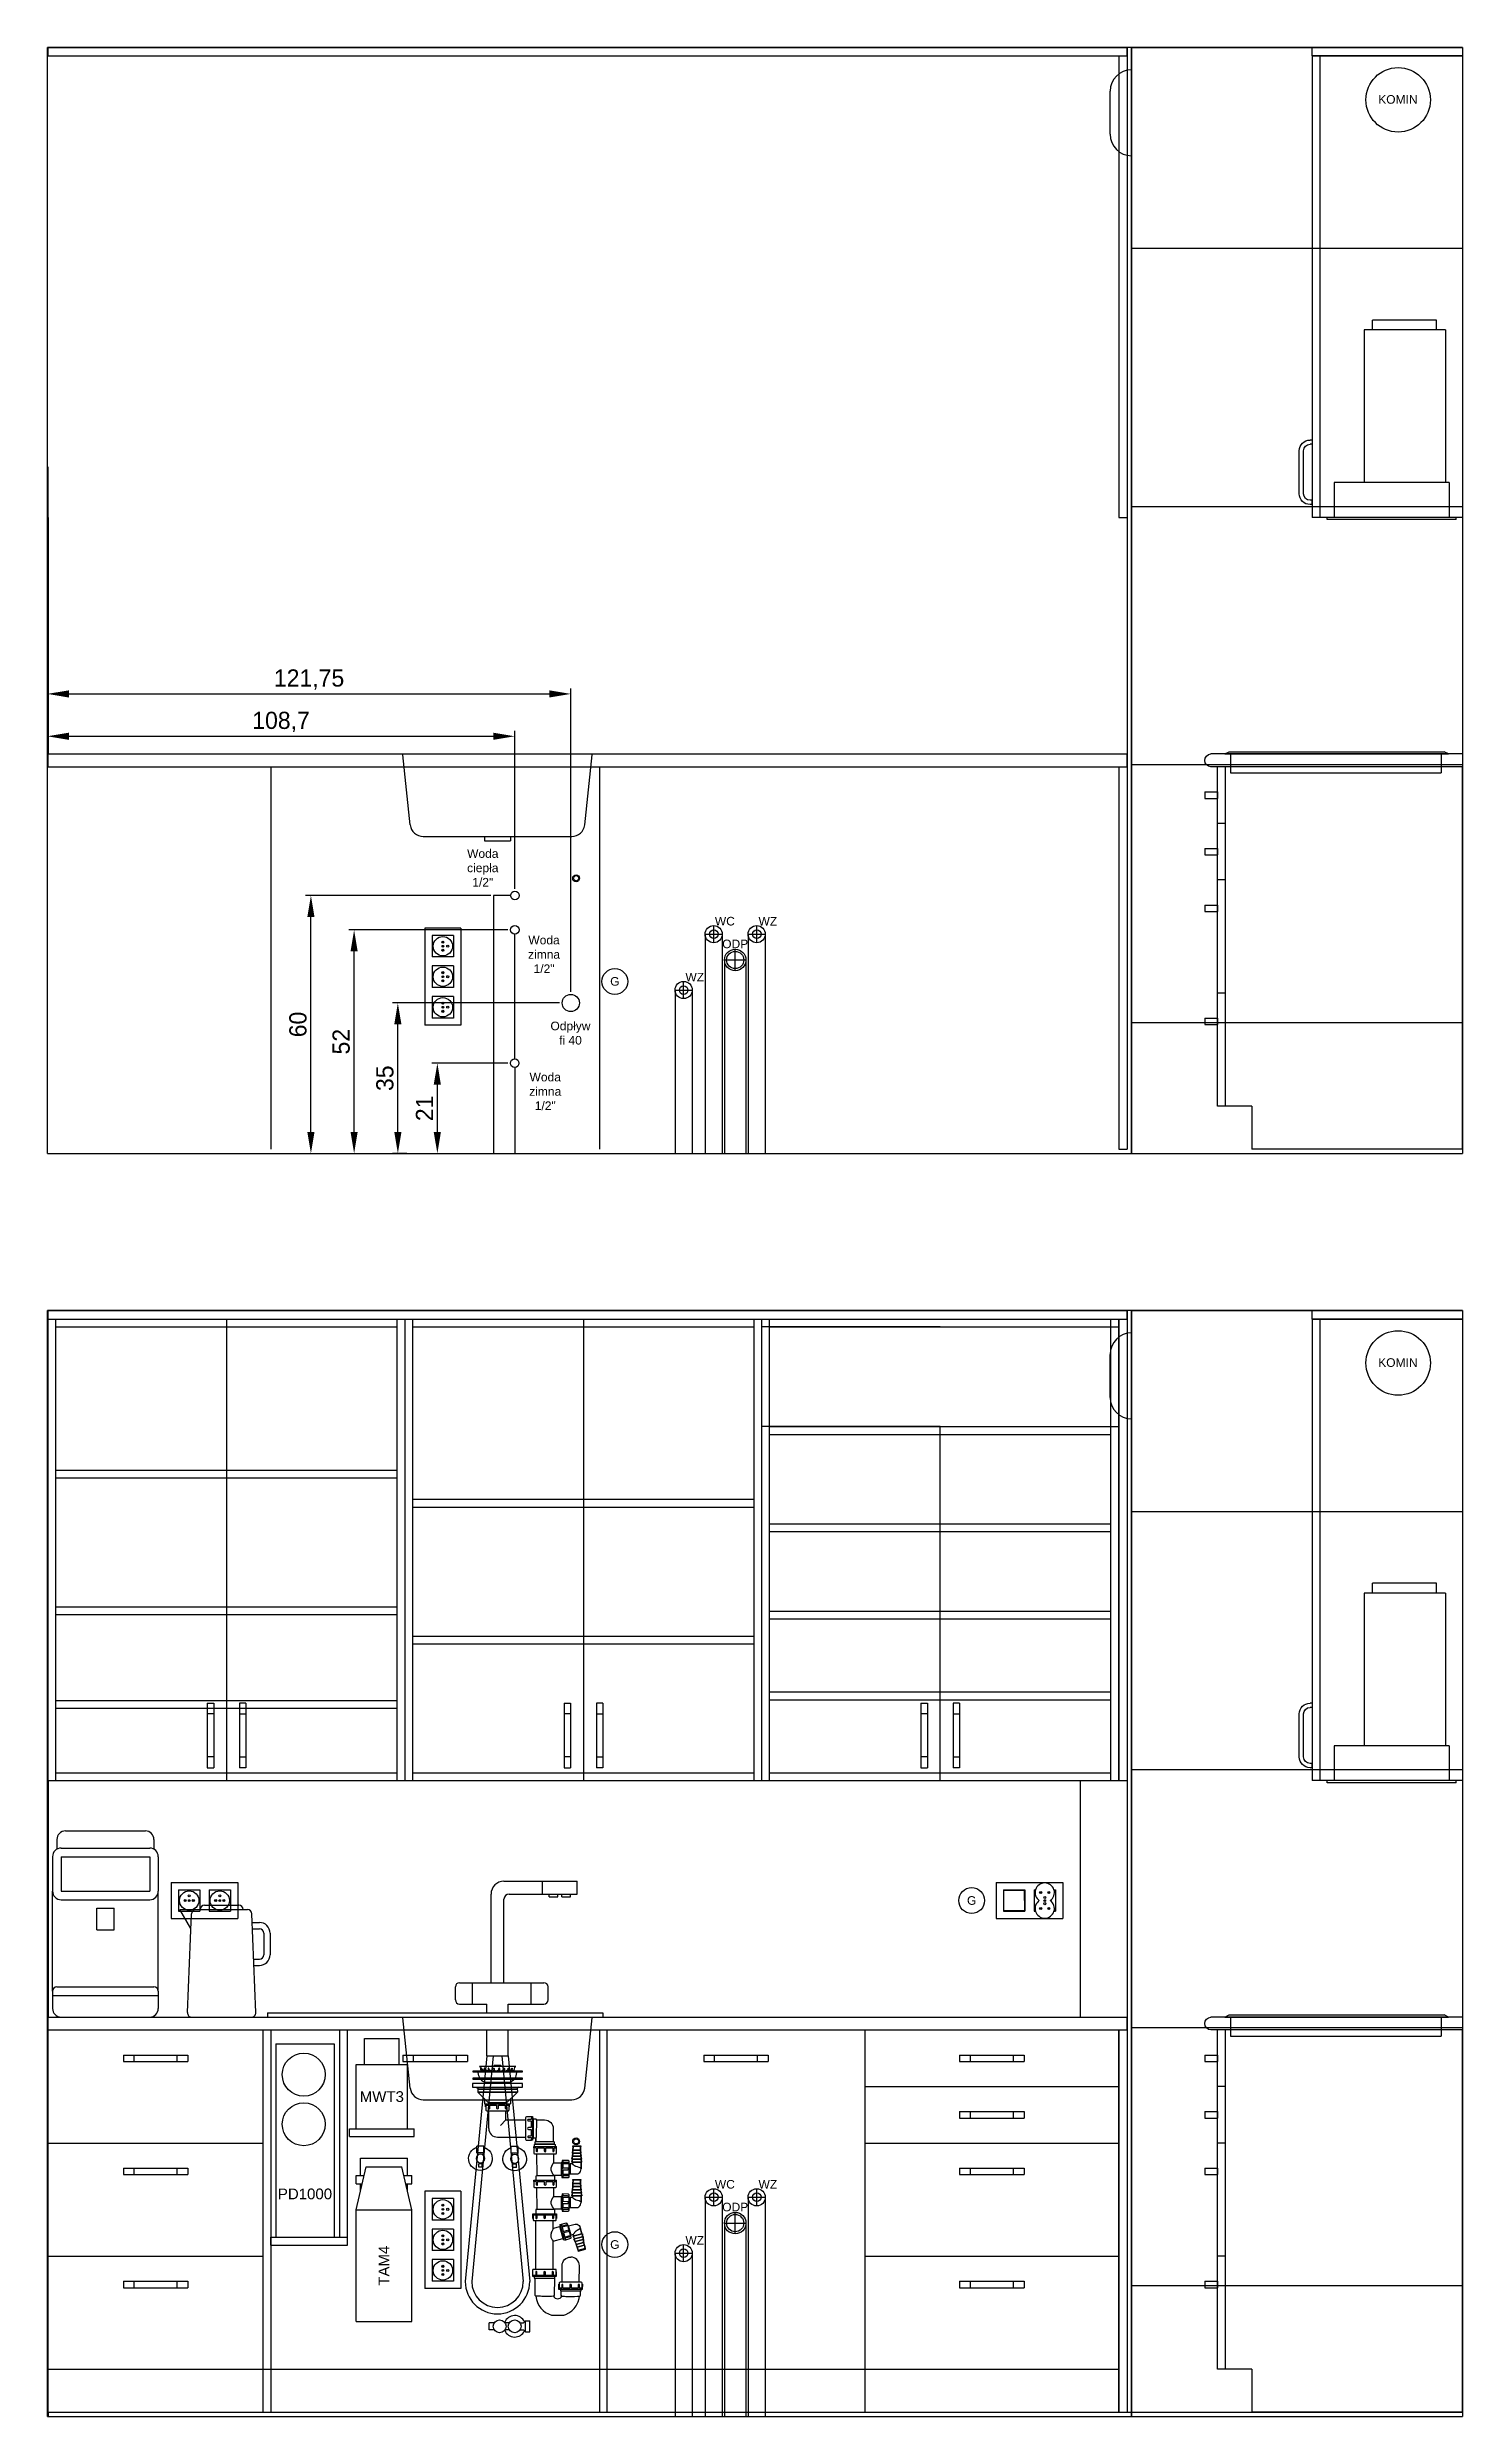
# Model space of a CAD drawing. Header units: millimetres. Extents: x 976 to 9349, y -1578 to 2211.
# Drawn here: x 2280 to 2609, y 1530 to 2081 of the extents above; entities that cross this region are included whole.
import ezdxf

# ---------------------------------------------------------------- set-up
doc = ezdxf.new("R2010")
doc.units = ezdxf.units.MM
for name, color, linetype in [('Elektryka - obudowy', 174, 'Continuous'), ('GK - rama', 170, 'Continuous'), ('Inst - odpływ', 35, 'Continuous'), ('Inst - woda', 220, 'Continuous'), ('Meble', 42, 'Continuous'), ('Meble wnętrze', 52, 'Continuous'), ('Płytki', 254, 'Continuous'), ('Urządzenia', 183, 'Continuous'), ('Usunięte', 10, 'Continuous'), ('Wbudowane', 175, 'Continuous'), ('Ściany', 7, 'Continuous')]:
    doc.layers.add(name, color=color, linetype=linetype)
doc.dimstyles.new('ISO-25', dxfattribs={"dimtxt": 4, "dimasz": 5, "dimexe": 1.25, "dimexo": 0.625, "dimgap": 1, "dimtad": 1, "dimtxsty": 'Standard', "dimcen": 2.5, "dimadec": 0, "dimazin": 0, "dimtfac": 1, "dimtmove": 0, "dimatfit": 3, "dimfxl": 1, "dimarcsym": 0})

msp = doc.modelspace()

# ---------------------------------------------------------------- texts
at = {"layer": 'GK - rama', "char_height": 2, "width": 8.21683, "attachment_point": 5}
for insert in [(2395.65, 1869.904), (2395.926, 1838.043)]:
    msp.add_mtext('{\\fArial|b0|i0|c238|p0;Woda zimna 1/2"}', dxfattribs=dict(at, insert=insert))
at = {"layer": 'Meble', "insert": (2401.793, 1851.602), "char_height": 2, "width": 8.21683, "attachment_point": 5}
msp.add_mtext('{\\fArial|b0|i0|c238|p0;Odpływ\\Pfi 40}', dxfattribs=at)
at = {"layer": 'Usunięte', "char_height": 2, "attachment_point": 5}
for s, insert, width in [('{\\fArial|b0|i0|c238|p0;Woda ciepła\\P1/2"}', (2381.401, 1890.017), 8.21683), ('{\\fArial|b0|i0|c238|p0;WC}', (2437.706, 1877.63), 9.88531), ('{\\fArial|b0|i0|c238|p0;WZ}', (2447.706, 1877.63), 9.88531), ('{\\fArial|b0|i0|c238|p0;ODP}', (2440.119, 1872.341), 6), ('{\\fArial|b0|i0|c238|p0;WZ}', (2430.706, 1864.63), 9.88531), ('{\\fArial|b0|i0|c238|p0;WC}', (2437.706, 1583.913), 9.88531), ('{\\fArial|b0|i0|c238|p0;WZ}', (2447.706, 1583.913), 9.88531), ('{\\fArial|b0|i0|c238|p0;ODP}', (2440.119, 1578.624), 6), ('{\\fArial|b0|i0|c238|p0;WZ}', (2430.706, 1570.913), 9.88531)]:
    msp.add_mtext(s, dxfattribs=dict(at, insert=insert, width=width))
at = {"layer": 'Wbudowane', "char_height": 2, "width": 16.29637, "attachment_point": 5}
for insert in [(2594.258, 2068.71), (2594.258, 1774.993)]:
    msp.add_mtext('{\\fArial|b0|i0|c238|p0;KOMIN}', dxfattribs=dict(at, insert=insert))

# ---------------------------------------------------------------- blocks, each defined once
blk = doc.blocks.new('Z$W@#22704')
blk.add_circle((3, 3), 3)
at = {"insert": (3, 3), "char_height": 2, "width": 3.9163, "attachment_point": 5}
blk.add_mtext('{\\fArial|b0|i0|c238|p0;G}', dxfattribs=at)
blk = doc.blocks.new('Z$W@#30836')
for p, q in [((0, 0), (0, 257.2)), ((252.2, 257.2), (0, 257.2)), ((252.2, 0), (252.2, 257.2)), ((0, 0), (252.2, 0))]:
    blk.add_line(p, q)
blk = doc.blocks.new('Z$W@#11020')
for p, q in [((0, 257.2), (0, 0)), ((77, 257.2), (0, 257.2)), ((77, 257.2), (77, 0)), ((0, 0), (77, 0))]:
    blk.add_line(p, q)
blk = doc.blocks.new('Z$W@#12859')
at = {"layer": 'Wbudowane'}
blk.add_line((0, 5), (0, 15), dxfattribs=at)
for centre, start, end in [((5, 15), 90, 180), ((5, 5), 180, 270)]:
    blk.add_arc(centre, 5, start, end, dxfattribs=at)
blk = doc.blocks.new('Z$W@#24355')
for p, q in [((0, 4.4), (0, 0)), ((0, 0), (49, 0)), ((49, 4.4), (49, 0))]:
    blk.add_line(p, q)
blk = doc.blocks.new('Z$W@#31185')
for p, q in [((0, 0), (1, 0.5)), ((0, 0), (52, 0)), ((1, 0.5), (51, 0.5)), ((52, 0), (51, 0.5))]:
    blk.add_line(p, q)
blk = doc.blocks.new('Z$W@#4313')
for p, q in [((2.5, 44.1), (21.4, 44.1)), ((2.5, 44.1), (2.5, 8.6)), ((4.55, 46.4), (19.45, 46.4)), ((4.55, 44.1), (4.55, 46.4)), ((4.55, 46.4), (19.45, 46.4)), ((19.45, 44.1), (19.45, 46.4)), ((21.4, 44.1), (21.4, 8.6)), ((1.6, 8.6), (28.4, 8.6)), ((1.6, 8.6), (1.6, 0.5)), ((28.4, 8.6), (28.4, 0.5)), ((0, 0.5), (30, 0.5)), ((0, 0), (0, 0.5)), ((0, 0), (30, 0)), ((30, 0), (30, 0.5))]:
    blk.add_line(p, q)
blk = doc.blocks.new('Z$W@#31286')
for p, q in [((0, 88.9), (55.2, 88.9)), ((0, 0), (0, 88.9)), ((55.2, 88.9), (55.2, 10)), ((55.2, 88.9), (57, 88.9)), ((57, 10), (57, 88.9)), ((60, 83.07), (57, 83.07)), ((57, 83.07), (57, 81.57)), ((60, 83.07), (60, 81.57)), ((60, 81.57), (57, 81.57)), ((55.2, 75.75), (57, 75.75)), ((60, 69.92), (57, 69.92)), ((57, 69.92), (57, 68.42)), ((60, 68.42), (57, 68.42)), ((60, 69.92), (60, 68.42)), ((55.2, 62.6), (57, 62.6)), ((60, 56.77), (57, 56.77)), ((57, 56.77), (57, 55.27)), ((60, 55.27), (57, 55.27)), ((60, 56.77), (60, 55.27)), ((55.2, 36.3), (57, 36.3)), ((60, 30.47), (57, 30.47)), ((57, 30.47), (57, 28.97)), ((60, 28.97), (57, 28.97)), ((60, 30.47), (60, 28.97)), ((49, 10), (57, 10)), ((49, 10), (49, 0)), ((0, 0), (49, 0))]:
    blk.add_line(p, q)
blk = doc.blocks.new('Z$W@#19357')
for p, q in [((0, 88.9), (2, 88.9)), ((0, 88.9), (0, 0)), ((2, 88.9), (2, 0)), ((0, 0), (2, 0))]:
    blk.add_line(p, q)
blk = doc.blocks.new('Z$W@#27384')
for p, q in [((0, 0), (0, 2)), ((0, 2), (251, 2)), ((0, 0), (251, 0)), ((251, 0), (251, 2))]:
    blk.add_line(p, q)
blk = doc.blocks.new('Z$W@#27982')
for p, q in [((0, 3), (0, 2.5)), ((0, 3), (1, 3)), ((1, 3), (1, 2.5)), ((2.5, 1), (12.5, 1)), ((2.5, 0), (12.5, 0)), ((15, 3), (14, 3)), ((14, 3), (14, 2.5)), ((15, 3), (15, 2.5))]:
    blk.add_line(p, q)
for centre, radius, start, end in [((2.5, 2.5), 2.5, 180, 270), ((2.5, 2.5), 1.5, 180, 270), ((12.5, 2.5), 1.5, 270, 0), ((12.5, 2.5), 2.5, 270, 0)]:
    blk.add_arc(centre, radius, start, end)
blk = doc.blocks.new('Z$W@#23271')
for p, q in [((0, 107.3), (35, 107.3)), ((0, 107.3), (0, 0)), ((33.2, 107.3), (33.2, 0)), ((35, 107.3), (35, 0)), ((0, 0), (35, 0))]:
    blk.add_line(p, q)
at = {"rotation": 90}
blk.add_blockref('Z$W@#27982', (38, 3), dxfattribs=at)
blk = doc.blocks.new('Z$W@#23869')
for p, q in [((0, 3), (0, 0)), ((0, 3), (58.6, 3)), ((0, 0), (58.6, 0))]:
    blk.add_line(p, q)
blk.add_arc((58.5, 1.5), 1.5, 273.8141, 86.1859)
blk = doc.blocks.new('Z$W@#28250')
for p, q in [((0, 107.3), (2, 107.3)), ((0, 107.3), (0, 0)), ((2, 107.3), (2, 0)), ((0, 0), (2, 0))]:
    blk.add_line(p, q)
blk = doc.blocks.new('Z$W@#29424')
h = blk.add_hatch(color=256)
h.paths.add_polyline_path([(1.54, 2.25, 1), (1.06, 2.25, 1)])
h.paths.add_polyline_path([(3.44, 2.25, 1), (2.96, 2.25, 1)])
for centre, radius in [((2.25, 2.25), 2.25), ((1.3, 2.25), 0.24), ((2.25, 3.37), 0.24), ((3.2, 2.25), 0.24)]:
    blk.add_circle(centre, radius)
blk = doc.blocks.new('Z$W@#22242')
for p, q in [((0, 8.4), (22.6, 8.4)), ((0, 8.4), (0, 0)), ((1.7, 6.7), (1.7, 1.7)), ((1.7, 6.7), (6.7, 6.7)), ((6.7, 6.7), (6.7, 1.7)), ((8.8, 6.7), (8.8, 1.7)), ((8.8, 6.7), (13.8, 6.7)), ((13.8, 6.7), (13.8, 1.7)), ((15.9, 6.7), (15.9, 1.7)), ((15.9, 6.7), (20.9, 6.7)), ((20.9, 6.7), (20.9, 1.7)), ((22.6, 8.4), (22.6, 0)), ((0, 0), (22.6, 0)), ((1.7, 1.7), (6.7, 1.7)), ((4, 4.18), (4.4, 4.22)), ((4.18, 4.4), (4.22, 4)), ((8.8, 1.7), (13.8, 1.7)), ((11.1, 4.18), (11.5, 4.22)), ((11.28, 4.4), (11.32, 4)), ((15.9, 1.7), (20.9, 1.7)), ((18.2, 4.18), (18.6, 4.22)), ((18.38, 4.4), (18.42, 4))]:
    blk.add_line(p, q)
for centre in [(4.2, 4.2), (11.3, 4.2), (18.4, 4.2)]:
    blk.add_circle(centre, 0.2)
for p in [(1.95, 1.95), (9.05, 1.95), (16.15, 1.95)]:
    blk.add_blockref('Z$W@#29424', p)
blk = doc.blocks.new('Z$W@#20142')
for p, q in [((1, 41.3), (1, 39.03)), ((2, 39.3), (22.6, 39.3)), ((3, 43.3), (21.6, 43.3)), ((23.6, 41.3), (23.6, 39.03)), ((0, 37.3), (0, 29.3)), ((2, 37.3), (22.6, 37.3)), ((2, 37.3), (2, 29.3)), ((22.6, 37.3), (22.6, 29.3)), ((24.6, 37.3), (24.6, 29.3)), ((0, 6), (0, 29.3)), ((2, 29.3), (22.6, 29.3)), ((24.6, 6), (24.6, 29.3)), ((2, 27.3), (22.6, 27.3)), ((10.3, 25.3), (14.3, 25.3)), ((10.3, 20.3), (10.3, 25.3)), ((14.3, 20.3), (14.3, 25.3)), ((10.3, 20.3), (14.3, 20.3)), ((0, 6), (0, 2)), ((1, 7), (23.6, 7)), ((24.6, 6), (24.6, 2)), ((0, 5), (24.6, 5)), ((2, 0), (22.6, 0))]:
    blk.add_line(p, q)
for centre, radius, start, end in [((2, 37.3), 2, 90, 180), ((3, 41.3), 2, 90, 180), ((21.6, 41.3), 2, 0, 90), ((22.6, 37.3), 2, 0, 90), ((2, 29.3), 2, 180, 270), ((22.6, 29.3), 2, 270, 0), ((1, 6), 1, 90, 180), ((23.6, 6), 1, 0, 90), ((2, 2), 2, 180, 270), ((22.6, 2), 2, 270, 0)]:
    blk.add_arc(centre, radius, start, end)
blk = doc.blocks.new('Z$W@#31998')
for p, q in [((0, 25), (3.68, 25)), ((2.55, 20.57), (0, 25)), ((1.76, 1.04), (2.68, 24.04)), ((3.68, 25), (15.76, 25)), ((4.72, 25), (4.72, 25)), ((5.72, 26), (13.72, 26)), ((14.72, 25), (14.72, 25)), ((17.68, 1.04), (16.76, 24.04)), ((16.84, 22), (18.5, 22)), ((16.9, 20.5), (18.5, 20.5)), ((19.5, 19.5), (19.5, 14.5)), ((21, 19.5), (21, 14.5)), ((17.18, 13.5), (18.5, 13.5)), ((17.24, 12), (18.5, 12)), ((2.76, 0), (16.68, 0))]:
    blk.add_line(p, q)
for centre, radius, start, end in [((3.68, 24), 1, 90, 177.7094), ((5.72, 25), 1, 90, 180), ((13.72, 25), 1, 0, 90), ((15.76, 24), 1, 2.2906, 90), ((18.5, 19.5), 2.5, 0, 90), ((18.5, 19.5), 1, 0, 90), ((18.5, 14.5), 1, 270, 0), ((18.5, 14.5), 2.5, 270, 0), ((2.76, 1), 1, 177.7094, 270), ((16.68, 1), 1, 270, 2.2906)]:
    blk.add_arc(centre, radius, start, end)
blk = doc.blocks.new('Z$W@#12423')
for p, q in [((0, 1), (0, 0)), ((0, 1), (78, 1)), ((0, 0), (78, 0)), ((78, 1), (78, 0))]:
    blk.add_line(p, q)
blk = doc.blocks.new('Z$W@#25996')
for p, q in [((1.72, 3.69), (0, 20)), ((42.28, 3.69), (44, 20)), ((4.7, 1), (39.3, 1)), ((19, 1), (19, 0)), ((19, 0), (25, 0)), ((25, 1), (25, 0))]:
    blk.add_line(p, q)
for centre, start, end in [((4.7, 4), 186.009, 270), ((39.3, 4), 270, 353.991)]:
    blk.add_arc(centre, 3, start, end)
blk = doc.blocks.new('Z$W@#16687')
for p, q in [((8.3, 7), (8.3, 27.6)), ((11.3, 30.6), (28.3, 30.6)), ((12.49, 27.6), (28.3, 27.6)), ((20.3, 27.6), (20.3, 30.6)), ((21.8, 27), (21.8, 27.6)), ((23.8, 27), (23.8, 27.6)), ((24.8, 27), (24.8, 27.6)), ((26.8, 27), (26.8, 27.6)), ((28.3, 27.6), (28.3, 30.6)), ((11.3, 7), (11.3, 26.41)), ((21.8, 27), (23.8, 27)), ((24.8, 27), (26.8, 27)), ((0, 3), (0, 6)), ((1, 7), (20.6, 7)), ((4, 2), (4, 7)), ((17.6, 2), (17.6, 7)), ((21.6, 3), (21.6, 6)), ((1, 2), (7.3, 2)), ((7.3, 0), (7.3, 2)), ((12.3, 2), (20.6, 2)), ((12.3, 0), (12.3, 2))]:
    blk.add_line(p, q)
for centre, radius, start, end in [((11.3, 27.6), 3, 90, 180), ((12.49, 26.41), 1.19, 90, 180), ((1, 6), 1, 90, 180), ((20.6, 6), 1, 0, 90), ((1, 3), 1, 180, 270), ((20.6, 3), 1, 270, 0)]:
    blk.add_arc(centre, radius, start, end)
blk = doc.blocks.new('Z$W@#292')
for p, q in [((0, 1.5), (15, 1.5)), ((0, 1.5), (0, 0)), ((0, 0), (15, 0)), ((2.5, 0), (2.5, 1.5)), ((12.5, 0), (12.5, 1.5)), ((15, 1.5), (15, 0))]:
    blk.add_line(p, q)
blk = doc.blocks.new('Z$W@#27593')
for p, q in [((0, 0), (0, 88.9)), ((0, 88.9), (60, 88.9)), ((60, 0), (60, 88.9)), ((0, 10), (60, 10)), ((0, 0), (60, 0))]:
    blk.add_line(p, q)
blk.add_blockref('Z$W@#292', (22.5, 81.575))
blk = doc.blocks.new('Z$W@#22725')
for p, q in [((0, 0), (0, 88.9)), ((0, 88.9), (80, 88.9)), ((80, 0), (80, 88.9)), ((0, 10), (80, 10)), ((0, 0), (80, 0))]:
    blk.add_line(p, q)
blk.add_blockref('Z$W@#292', (32.5, 81.575))
blk = doc.blocks.new('Z$W@#13031')
for p, q in [((0, 0), (0, 88.9)), ((0, 88.9), (50, 88.9)), ((50, 0), (50, 88.9)), ((0, 62.6), (50, 62.6)), ((0, 36.3), (50, 36.3)), ((0, 10), (50, 10)), ((0, 0), (50, 0))]:
    blk.add_line(p, q)
for p in [(17.5, 81.575), (17.5, 55.275), (17.5, 28.975)]:
    blk.add_blockref('Z$W@#292', p)
blk = doc.blocks.new('Z$W@#15724')
for p, q in [((0, 45), (13.5, 45)), ((0, 45), (0, 0)), ((13.5, 45), (13.5, 0)), ((0, 0), (13.5, 0))]:
    blk.add_line(p, q)
for centre in [(6.46, 37.82), (6.46, 26.28)]:
    blk.add_circle(centre, 5)
at = {"insert": (6.75, 10.07), "char_height": 2.5, "width": 13.5, "attachment_point": 5}
blk.add_mtext('{\\fArial|b0|i0|c238|p0;PD1000}', dxfattribs=at)
blk = doc.blocks.new('Z$W@#26962')
for p, q in [((0, 26), (2.33, 36)), ((0, 34), (1.86, 34)), ((0, 32), (0, 34)), ((1, 38), (12, 38)), ((1, 34), (1, 38)), ((2.33, 36), (10.67, 36)), ((13, 26), (10.67, 36)), ((11.14, 34), (13, 34)), ((12, 34), (12, 38)), ((13, 32), (13, 34)), ((0, 32), (1.4, 32)), ((1, 30.3), (1, 32)), ((11.6, 32), (13, 32)), ((12, 30.3), (12, 32)), ((0, 0), (0, 26)), ((0, 26), (13, 26)), ((13, 0), (13, 26)), ((0, 0), (13, 0))]:
    blk.add_line(p, q)
at = {"insert": (6.5, 13), "char_height": 2.5, "width": 26, "attachment_point": 5, "rotation": 90}
blk.add_mtext('{\\fArial|b0|i0|c238|p0;TAM4}', dxfattribs=at)
blk = doc.blocks.new('Z$W@#11023')
for p, q in [((2, 21), (10, 21)), ((2, 15), (2, 21)), ((10, 15), (10, 21)), ((0, 0), (0, 15)), ((0, 15), (12, 15)), ((12, 0), (12, 15)), ((0, 0), (12, 0))]:
    blk.add_line(p, q)
at = {"insert": (6, 7.5), "char_height": 2.5, "width": 12, "attachment_point": 5}
blk.add_mtext('{\\fArial|b0|i0|c238|p0;MWT3}', dxfattribs=at)
blk = doc.blocks.new('Z$W@#22658')
for p, q in [((16, 1.8), (16, 50)), ((16, 50), (17.8, 50)), ((17.8, 0), (17.8, 50)), ((0, 1.8), (17.8, 1.8)), ((0, 0), (0, 1.8)), ((0, 0), (17.8, 0))]:
    blk.add_line(p, q)
blk = doc.blocks.new('Z$W@#23851')
for p, q in [((0, 1.8), (15, 1.8)), ((0, 0), (0, 1.8)), ((0, 0), (15, 0)), ((15, 0), (15, 1.8))]:
    blk.add_line(p, q)
blk = doc.blocks.new('Z$W@#24006')
for p, q in [((0, 8.4), (15.5, 8.4)), ((0, 8.4), (0, 0)), ((1.7, 6.7), (1.7, 1.7)), ((1.7, 6.7), (6.7, 6.7)), ((6.7, 6.7), (6.7, 1.7)), ((8.8, 6.7), (8.8, 1.7)), ((8.8, 6.7), (13.8, 6.7)), ((13.8, 6.7), (13.8, 1.7)), ((15.5, 8.4), (15.5, 0)), ((0, 0), (15.5, 0)), ((1.7, 1.7), (6.7, 1.7)), ((4, 4.18), (4.4, 4.22)), ((4.18, 4.4), (4.22, 4)), ((8.8, 1.7), (13.8, 1.7)), ((11.1, 4.18), (11.5, 4.22)), ((11.28, 4.4), (11.32, 4))]:
    blk.add_line(p, q)
for centre in [(4.2, 4.2), (11.3, 4.2)]:
    blk.add_circle(centre, 0.2)
for p in [(1.95, 1.95), (9.05, 1.95)]:
    blk.add_blockref('Z$W@#29424', p)
blk = doc.blocks.new('Z$W@#24918')
h = blk.add_hatch(color=256)
h.paths.add_polyline_path([(1.54, 5.95, -1), (1.06, 5.95, -1)])
h.paths.add_polyline_path([(3.44, 5.95, -1), (2.96, 5.95, -1)])
h = blk.add_hatch(color=256)
h.paths.add_polyline_path([(1.54, 2.25, 1), (1.06, 2.25, 1)])
h.paths.add_polyline_path([(3.44, 2.25, 1), (2.96, 2.25, 1)])
for centre in [(1.3, 5.95), (3.2, 5.95), (1.3, 2.25), (2.25, 4.83), (2.25, 3.37), (3.2, 2.25)]:
    blk.add_circle(centre, 0.24)
for centre, start, end in [((2.25, 5.95), 304.6921, 235.3079), ((2.25, 2.25), 124.6921, 55.3079)]:
    blk.add_arc(centre, 2.25, start, end)
blk = doc.blocks.new('Z$W@#1885')
for p, q in [((0, 8.4), (15.5, 8.4)), ((0, 8.4), (0, 0)), ((1.7, 6.7), (1.7, 1.7)), ((1.7, 6.7), (6.7, 6.7)), ((1.7, 6.7), (1.7, 1.7)), ((1.7, 6.7), (6.7, 6.7)), ((1.75, 1.75), (1.8, 6.65)), ((1.8, 6.65), (6.6, 6.65)), ((6.65, 1.75), (6.6, 6.65)), ((6.7, 6.7), (6.7, 1.7)), ((6.7, 6.7), (6.7, 1.7)), ((8.8, 6.7), (8.8, 1.7)), ((8.8, 6.7), (9.15, 6.7)), ((13.45, 6.7), (13.8, 6.7)), ((13.8, 6.7), (13.8, 1.7)), ((15.5, 8.4), (15.5, 0)), ((0, 0), (15.5, 0)), ((1.7, 1.7), (6.7, 1.7)), ((1.7, 1.7), (6.7, 1.7)), ((1.75, 1.85), (6.65, 1.85)), ((1.75, 1.75), (6.65, 1.75)), ((8.8, 1.7), (9.15, 1.7)), ((11.1, 4.18), (11.5, 4.22)), ((11.28, 4.4), (11.32, 4)), ((13.45, 1.7), (13.8, 1.7))]:
    blk.add_line(p, q)
blk.add_circle((11.3, 4.2), 0.2)
blk.add_blockref('Z$W@#24918', (9.05, 0.1))
blk = doc.blocks.new('Z$W@#6411')
for p, q in [((0, 0), (0, 88.9)), ((0, 88.9), (59, 88.9)), ((59, 0), (59, 88.9)), ((0.1, 75.75), (59, 75.75)), ((0.1, 62.6), (59, 62.6)), ((0.1, 36.3), (59, 36.3)), ((0.1, 10), (59, 10)), ((0, 0), (59, 0))]:
    blk.add_line(p, q)
for p in [(22, 81.575), (22, 68.425), (22, 55.275), (22, 28.975)]:
    blk.add_blockref('Z$W@#292', p)
blk = doc.blocks.new('Z$W@#2324')
for p, q in [((0, 0), (0, 3)), ((0, 3), (251, 3)), ((0, 0), (251, 0)), ((251, 0), (251, 3))]:
    blk.add_line(p, q)
blk = doc.blocks.new('Z$W@#20556')
for p, q in [((0, 0), (0, 107.3)), ((0, 107.3), (83, 107.3)), ((41.5, 107.3), (41.5, 0)), ((83, 0), (83, 107.3)), ((0, 0), (83, 0))]:
    blk.add_line(p, q)
at = {"xscale": -1, "rotation": 90.00000000000001}
blk.add_blockref('Z$W@#292', (38.5, 18), dxfattribs=at)
at = {"rotation": -90.00000000000001}
blk.add_blockref('Z$W@#292', (44.5, 18), dxfattribs=at)
blk = doc.blocks.new('Z$W@#23216')
for p, q in [((0, 0), (0, 107.3)), ((0, 107.3), (83, 107.3)), ((1.8, 0), (1.8, 107.3)), ((1.8, 105.5), (81.2, 105.5)), ((81.2, 0), (81.2, 107.3)), ((83, 0), (83, 107.3)), ((1.8, 72.2), (81.2, 72.2)), ((1.8, 70.4), (81.2, 70.4)), ((1.8, 40.4), (81.2, 40.4)), ((1.8, 38.6), (81.2, 38.6)), ((1.8, 18.6), (81.2, 18.6)), ((1.8, 16.8), (81.2, 16.8)), ((0, 0), (83, 0)), ((1.8, 1.8), (81.2, 1.8))]:
    blk.add_line(p, q)
blk = doc.blocks.new('Z$W@#1626')
for p, q in [((0, 0), (0, 107.3)), ((0, 107.3), (83, 107.3)), ((41.5, 107.3), (41.5, 0)), ((83, 0), (83, 107.3)), ((0, 0), (83, 0))]:
    blk.add_line(p, q)
at = {"xscale": -1, "rotation": 90.00000000000001}
blk.add_blockref('Z$W@#292', (38.5, 18), dxfattribs=at)
at = {"rotation": -90.00000000000001}
blk.add_blockref('Z$W@#292', (44.5, 18), dxfattribs=at)
blk = doc.blocks.new('Z$W@#9357')
for p, q in [((0, 0), (0, 107.3)), ((0, 107.3), (83, 107.3)), ((1.8, 0), (1.8, 107.3)), ((1.8, 105.5), (81.2, 105.5)), ((81.2, 0), (81.2, 107.3)), ((83, 0), (83, 107.3)), ((1.8, 65.4), (81.2, 65.4)), ((1.8, 63.6), (81.2, 63.6)), ((1.8, 33.6), (81.2, 33.6)), ((1.8, 31.8), (81.2, 31.8)), ((0, 0), (83, 0)), ((1.8, 1.8), (81.2, 1.8))]:
    blk.add_line(p, q)
blk = doc.blocks.new('Z$W@#8526')
for p, q in [((0, 0), (0, 107.3)), ((0, 107.3), (83, 107.3)), ((41.5, 105.5), (0, 105.5)), ((1.8, 82.3), (1.8, 105.5)), ((41.5, 105.5), (83, 105.5)), ((81.2, 82.3), (81.2, 105.5)), ((83, 0), (83, 107.3)), ((41.5, 82.3), (0, 82.3)), ((41.5, 82.3), (83, 82.3)), ((41.5, 0), (41.5, 82.3)), ((0, 0), (83, 0))]:
    blk.add_line(p, q)
at = {"xscale": -1, "rotation": 90.00000000000001}
blk.add_blockref('Z$W@#292', (38.5, 18), dxfattribs=at)
at = {"rotation": -90.00000000000001}
blk.add_blockref('Z$W@#292', (44.5, 18), dxfattribs=at)
blk = doc.blocks.new('Z$W@#29337')
for p, q in [((0, 0), (0, 107.3)), ((0, 107.3), (83, 107.3)), ((1.8, 0), (1.8, 107.3)), ((1.8, 105.5), (81.2, 105.5)), ((81.2, 0), (81.2, 107.3)), ((83, 0), (83, 107.3)), ((1.8, 82.3), (81.2, 82.3)), ((1.8, 80.5), (81.2, 80.5)), ((1.8, 59.7), (81.2, 59.7)), ((1.8, 57.9), (81.2, 57.9)), ((1.8, 39.4), (81.2, 39.4)), ((1.8, 37.6), (81.2, 37.6)), ((1.8, 20.6), (81.2, 20.6)), ((1.8, 18.8), (81.2, 18.8)), ((0, 0), (83, 0)), ((1.8, 1.8), (81.2, 1.8))]:
    blk.add_line(p, q)
blk = doc.blocks.new('Z$W@#21502')
for p, q in [((1.95, 1.58), (2.15, 1.79)), ((1.95, 1.58), (1.95, 0)), ((3.55, 1.58), (1.95, 1.58)), ((3.55, 0), (1.95, 0)), ((2.15, 2.1), (2.15, 1.79)), ((3.15, 4.9), (2.35, 4.9)), ((2.35, 4.9), (2.35, 4.1)), ((3.15, 4.1), (2.35, 4.1)), ((2.55, 4.1), (2.55, 3.88)), ((2.95, 4.1), (2.95, 3.88)), ((3.15, 4.9), (3.15, 4.1)), ((3.35, 2.1), (3.35, 1.79)), ((3.55, 1.58), (3.35, 1.79)), ((3.55, 1.58), (3.55, 0))]:
    blk.add_line(p, q)
blk.add_circle((2.75, 2.9), 1)
blk.add_arc((2.75, 2.9), 2.75, 286.9124, 253.0876)
blk = doc.blocks.new('Z$W@#11926')
for p, q in [((1.7, 9.4), (3.3, 9.4)), ((1.7, 8.27), (1.7, 9.4)), ((1.7, 4.77), (1.7, 5.73)), ((3.3, 8.27), (3.3, 9.4)), ((3.3, 4.77), (3.3, 5.73)), ((1.2, 1), (1.7, 1.43)), ((1.2, 1), (1.2, 0)), ((1.2, 1), (3.8, 1)), ((1.2, 0), (3.8, 0)), ((1.7, 2.23), (1.7, 1.43)), ((3.3, 2.23), (3.3, 1.43)), ((3.8, 1), (3.3, 1.43)), ((3.8, 1), (3.8, 0))]:
    blk.add_line(p, q)
for centre in [(2.5, 7), (2.5, 3.5)]:
    blk.add_circle(centre, 1.5)
for start, end in [(111.7868, 245.5224), (294.4776, 68.2132)]:
    blk.add_arc((2.5, 3.5), 2.5, start, end)
blk = doc.blocks.new('Z$W@#28199')
for p, q in [((5, 60), (5, 66)), ((10, 60), (10, 66)), ((5, 60), (0, 7.5)), ((6.51, 60), (1.5, 7.5)), ((5, 60), (10, 60)), ((8.49, 60), (13.5, 7.5)), ((10, 60), (15, 7.5))]:
    blk.add_line(p, q)
for radius in [7.5, 6]:
    blk.add_arc((7.5, 7.5), radius, 180, 0)
blk = doc.blocks.new('Z$W@#17160')
for p, q in [((28.4, 34.68), (34, 34.68)), ((28.4, 34.03), (28.4, 34.68)), ((28.4, 34.03), (28.51, 34.03)), ((29.1, 34.68), (33.29, 34.68)), ((29.17, 28.97), (29.17, 33.07)), ((33.17, 30.97), (33.17, 33.07)), ((33.89, 34.03), (34, 34.03)), ((34, 34.03), (34, 34.68)), ((31.88, 29.68), (33.17, 30.97)), ((33.17, 30.97), (37.74, 30.97)), ((31.17, 26.97), (37.74, 26.97)), ((39.64, 24.78), (44.94, 24.78)), ((39.64, 24.5), (39.64, 24.78)), ((40.22, 24.49), (39.64, 24.46)), ((39.79, 24.78), (44.58, 24.78)), ((44.94, 24.49), (44.94, 24.78)), ((39.65, 16.97), (44.95, 16.97)), ((39.65, 16.69), (39.65, 16.97)), ((40.22, 16.68), (39.65, 16.66)), ((44.95, 16.68), (44.95, 16.97)), ((40.15, -3.78), (40.14, 7.56)), ((44.14, 5.66), (44.14, 7.56)), ((44.15, -3.78), (44.15, 2.74)), ((44.87, -3.78), (39.42, -3.78)), ((39.42, -5.46), (39.42, -3.78)), ((44.87, -5.46), (44.87, -3.78))]:
    blk.add_line(p, q)
blk.add_arc((31.17, 28.97), 2, 180, 270.0226)
for points, knots in [([(25.43, 42.29), (25.43, 42.29), (36.99, 42.29), (36.99, 42.29), (36.99, 42.29), (36.99, 42.29), (36.99, 42.16), (36.99, 42.16), (36.99, 42.16), (36.99, 42.16), (35.86, 42.16), (35.86, 42.16), (35.86, 42.16), (35.86, 42.16), (35.83, 42.16), (35.83, 42.16), (35.83, 42.16), (35.83, 42.16), (26.58, 42.16), (26.58, 42.16), (26.58, 42.16), (26.58, 42.16), (26.55, 42.16), (26.55, 42.16), (26.55, 42.16), (26.55, 42.16), (25.43, 42.16), (25.43, 42.16), (25.43, 42.16), (25.43, 42.16), (25.43, 42.29), (25.43, 42.29)], [0, 0, 0, 0, 0.111111, 0.111111, 0.111111, 0.111111, 0.222222, 0.222222, 0.222222, 0.222222, 0.333333, 0.333333, 0.333333, 0.333333, 0.444444, 0.444444, 0.444444, 0.444444, 0.555556, 0.555556, 0.555556, 0.555556, 0.666667, 0.666667, 0.666667, 0.666667, 0.777778, 0.777778, 0.777778, 0.777778, 1, 1, 1, 1]), ([(25.38, 39.43), (25.38, 39.43), (37.01, 39.43), (37.01, 39.43), (37.01, 39.43), (37.01, 39.43), (37.01, 38.6), (37.01, 38.6), (37.01, 38.6), (37.01, 38.6), (36.2, 38.6), (36.2, 38.6), (36.2, 38.6), (36.2, 38.6), (36.15, 38.6), (36.15, 38.6), (36.15, 38.6), (36.15, 38.6), (25.38, 38.6), (25.38, 38.6), (25.38, 38.6), (25.38, 38.6), (25.38, 39.43), (25.38, 39.43)], [0, 0, 0, 0, 0.142857, 0.142857, 0.142857, 0.142857, 0.285714, 0.285714, 0.285714, 0.285714, 0.428571, 0.428571, 0.428571, 0.428571, 0.571429, 0.571429, 0.571429, 0.571429, 0.714286, 0.714286, 0.714286, 0.714286, 1, 1, 1, 1]), ([(25.43, 40.66), (25.43, 40.66), (36.98, 40.66), (36.98, 40.66), (36.98, 40.66), (36.98, 40.66), (36.98, 40.45), (36.98, 40.45), (36.98, 40.45), (36.98, 40.45), (25.43, 40.45), (25.43, 40.45), (25.43, 40.45), (25.43, 40.45), (25.43, 40.66), (25.43, 40.66)], [0, 0, 0, 0, 0.2, 0.2, 0.2, 0.2, 0.4, 0.4, 0.4, 0.4, 0.6, 0.6, 0.6, 0.6, 1, 1, 1, 1]), ([(26.27, 38.6), (26.27, 38.6), (26.61, 38.33), (26.61, 38.33), (26.61, 38.33), (26.61, 38.33), (26.61, 37.42), (26.61, 37.42), (26.61, 37.42), (26.61, 37.42), (29.1, 34.94), (29.1, 34.94), (29.1, 34.94), (29.1, 34.94), (29.1, 34.68), (29.1, 34.68)], [0, 0, 0, 0, 0.2, 0.2, 0.2, 0.2, 0.4, 0.4, 0.4, 0.4, 0.6, 0.6, 0.6, 0.6, 1, 1, 1, 1]), ([(27.12, 40.64), (27.02, 40.82), (26.94, 41.02), (26.89, 41.22), (26.89, 41.22), (26.89, 41.22), (26.71, 42.03), (26.71, 42.03), (26.71, 42.03), (26.71, 42.03), (26.64, 42.12), (26.64, 42.12), (26.64, 42.12), (26.64, 42.12), (26.58, 42.16), (26.58, 42.16)], [0, 0, 0, 0, 0.2, 0.2, 0.2, 0.2, 0.4, 0.4, 0.4, 0.4, 0.6, 0.6, 0.6, 0.6, 1, 1, 1, 1]), ([(33.83, 42.29), (33.83, 42.29), (34.92, 42.56), (34.92, 42.56), (34.92, 42.56), (35.03, 42.59), (35.12, 42.68), (35.15, 42.8), (35.15, 42.8), (35.15, 42.8), (35.24, 43.25), (35.24, 43.25), (35.24, 43.25), (35.24, 43.25), (35.32, 43.33), (35.32, 43.33), (35.32, 43.33), (35.32, 43.33), (35.43, 43.36), (35.43, 43.36), (35.43, 43.36), (35.43, 43.36), (35.43, 43.4), (35.43, 43.4), (35.43, 43.4), (35.43, 43.4), (26.98, 43.42), (26.98, 43.42), (26.98, 43.42), (26.98, 43.42), (26.98, 43.37), (26.98, 43.37), (26.98, 43.37), (26.98, 43.37), (27.09, 43.34), (27.09, 43.34), (27.09, 43.34), (27.09, 43.34), (27.17, 43.27), (27.17, 43.27), (27.17, 43.27), (27.17, 43.27), (27.21, 43.12), (27.21, 43.12), (27.21, 43.12), (27.21, 43.12), (27.28, 42.73), (27.28, 42.73), (27.28, 42.73), (27.28, 42.73), (27.34, 42.63), (27.34, 42.63), (27.34, 42.63), (27.34, 42.63), (27.43, 42.57), (27.43, 42.57), (27.43, 42.57), (27.43, 42.57), (28.64, 42.25), (28.64, 42.25)], [0, 0, 0, 0, 0.0625, 0.0625, 0.0625, 0.0625, 0.125, 0.125, 0.125, 0.125, 0.1875, 0.1875, 0.1875, 0.1875, 0.25, 0.25, 0.25, 0.25, 0.3125, 0.3125, 0.3125, 0.3125, 0.375, 0.375, 0.375, 0.375, 0.4375, 0.4375, 0.4375, 0.4375, 0.5, 0.5, 0.5, 0.5, 0.5625, 0.5625, 0.5625, 0.5625, 0.625, 0.625, 0.625, 0.625, 0.6875, 0.6875, 0.6875, 0.6875, 0.75, 0.75, 0.75, 0.75, 0.8125, 0.8125, 0.8125, 0.8125, 0.875, 0.875, 0.875, 0.875, 1, 1, 1, 1]), ([(27.26, 40.44), (27.54, 40.07), (27.95, 39.81), (28.4, 39.7), (28.4, 39.7), (28.4, 39.7), (28.49, 39.67), (28.49, 39.67), (28.49, 39.67), (28.49, 39.67), (28.57, 39.6), (28.57, 39.6), (28.57, 39.6), (28.57, 39.6), (28.63, 39.52), (28.63, 39.52), (28.63, 39.52), (28.63, 39.52), (28.7, 39.43), (28.7, 39.43)], [0, 0, 0, 0, 0.166667, 0.166667, 0.166667, 0.166667, 0.333333, 0.333333, 0.333333, 0.333333, 0.5, 0.5, 0.5, 0.5, 0.666667, 0.666667, 0.666667, 0.666667, 1, 1, 1, 1]), ([(28.84, 42.29), (28.84, 42.29), (27.76, 42.59), (27.76, 42.59), (27.76, 42.59), (27.76, 42.59), (27.71, 42.66), (27.71, 42.66), (27.71, 42.66), (27.71, 42.66), (27.64, 42.76), (27.64, 42.76), (27.64, 42.76), (27.64, 42.76), (27.59, 42.94), (27.59, 42.94), (27.59, 42.94), (27.59, 42.94), (27.55, 42.99), (27.55, 42.99), (27.55, 42.99), (27.55, 42.99), (27.51, 42.98), (27.51, 42.98), (27.51, 42.98), (27.51, 42.98), (27.5, 42.94), (27.5, 42.94), (27.5, 42.94), (27.5, 42.94), (27.52, 42.8), (27.52, 42.8), (27.52, 42.8), (27.52, 42.8), (27.52, 42.77), (27.52, 42.77), (27.52, 42.77), (27.52, 42.77), (27.53, 42.74), (27.53, 42.74), (27.53, 42.74), (27.53, 42.74), (27.54, 42.72), (27.54, 42.72), (27.54, 42.72), (27.54, 42.72), (27.56, 42.69), (27.56, 42.69), (27.56, 42.69), (27.56, 42.69), (27.57, 42.67), (27.57, 42.67), (27.57, 42.67), (27.57, 42.67), (27.59, 42.65), (27.59, 42.65), (27.59, 42.65), (27.59, 42.65), (27.61, 42.63), (27.61, 42.63), (27.61, 42.63), (27.61, 42.63), (27.63, 42.61), (27.63, 42.61), (27.63, 42.61), (27.63, 42.61), (27.65, 42.59), (27.65, 42.59), (27.65, 42.59), (27.65, 42.59), (27.68, 42.58), (27.68, 42.58), (27.68, 42.58), (27.68, 42.58), (27.7, 42.57), (27.7, 42.57), (27.7, 42.57), (27.7, 42.57), (27.73, 42.56), (27.73, 42.56), (27.73, 42.56), (27.73, 42.56), (28.7, 42.26), (28.7, 42.26)], [0, 0, 0, 0, 0.045455, 0.045455, 0.045455, 0.045455, 0.090909, 0.090909, 0.090909, 0.090909, 0.136364, 0.136364, 0.136364, 0.136364, 0.181818, 0.181818, 0.181818, 0.181818, 0.227273, 0.227273, 0.227273, 0.227273, 0.272727, 0.272727, 0.272727, 0.272727, 0.318182, 0.318182, 0.318182, 0.318182, 0.363636, 0.363636, 0.363636, 0.363636, 0.409091, 0.409091, 0.409091, 0.409091, 0.454545, 0.454545, 0.454545, 0.454545, 0.5, 0.5, 0.5, 0.5, 0.545455, 0.545455, 0.545455, 0.545455, 0.590909, 0.590909, 0.590909, 0.590909, 0.636364, 0.636364, 0.636364, 0.636364, 0.681818, 0.681818, 0.681818, 0.681818, 0.727273, 0.727273, 0.727273, 0.727273, 0.772727, 0.772727, 0.772727, 0.772727, 0.818182, 0.818182, 0.818182, 0.818182, 0.863636, 0.863636, 0.863636, 0.863636, 0.909091, 0.909091, 0.909091, 0.909091, 1, 1, 1, 1]), ([(29.31, 42.29), (29.31, 42.29), (28.52, 42.57), (28.52, 42.57), (28.52, 42.57), (28.52, 42.57), (28.38, 42.62), (28.38, 42.62), (28.38, 42.62), (28.38, 42.62), (28.32, 42.74), (28.32, 42.74), (28.32, 42.74), (28.32, 42.74), (28.31, 42.85), (28.31, 42.85), (28.31, 42.85), (28.31, 42.85), (28.3, 42.87), (28.3, 42.87), (28.3, 42.87), (28.3, 42.87), (28.3, 42.89), (28.3, 42.89), (28.3, 42.89), (28.3, 42.89), (28.29, 42.91), (28.29, 42.91), (28.29, 42.91), (28.29, 42.91), (28.28, 42.93), (28.28, 42.93), (28.28, 42.93), (28.28, 42.93), (28.27, 42.94), (28.27, 42.94), (28.27, 42.94), (28.27, 42.94), (28.26, 42.96), (28.26, 42.96), (28.26, 42.96), (28.26, 42.96), (28.25, 42.97), (28.25, 42.97), (28.25, 42.97), (28.25, 42.97), (28.24, 42.98), (28.24, 42.98), (28.24, 42.98), (28.24, 42.98), (28.23, 42.99), (28.23, 42.99), (28.23, 42.99), (28.23, 42.99), (28.22, 43), (28.22, 43), (28.22, 43), (28.22, 43), (28.2, 43), (28.2, 43), (28.2, 43), (28.2, 43), (28.19, 43.01), (28.19, 43.01), (28.19, 43.01), (28.19, 43.01), (28.18, 43.01), (28.18, 43.01), (28.18, 43.01), (28.18, 43.01), (28.13, 42.97), (28.13, 42.97), (28.13, 42.97), (28.13, 42.97), (28.1, 42.9), (28.1, 42.9), (28.1, 42.9), (28.1, 42.9), (28.12, 42.74), (28.12, 42.74), (28.12, 42.74), (28.12, 42.74), (28.18, 42.62), (28.18, 42.62), (28.18, 42.62), (28.18, 42.62), (28.26, 42.57), (28.26, 42.57), (28.26, 42.57), (28.26, 42.57), (29.12, 42.28), (29.12, 42.28)], [0, 0, 0, 0, 0.041667, 0.041667, 0.041667, 0.041667, 0.083333, 0.083333, 0.083333, 0.083333, 0.125, 0.125, 0.125, 0.125, 0.166667, 0.166667, 0.166667, 0.166667, 0.208333, 0.208333, 0.208333, 0.208333, 0.25, 0.25, 0.25, 0.25, 0.291667, 0.291667, 0.291667, 0.291667, 0.333333, 0.333333, 0.333333, 0.333333, 0.375, 0.375, 0.375, 0.375, 0.416667, 0.416667, 0.416667, 0.416667, 0.458333, 0.458333, 0.458333, 0.458333, 0.5, 0.5, 0.5, 0.5, 0.541667, 0.541667, 0.541667, 0.541667, 0.583333, 0.583333, 0.583333, 0.583333, 0.625, 0.625, 0.625, 0.625, 0.666667, 0.666667, 0.666667, 0.666667, 0.708333, 0.708333, 0.708333, 0.708333, 0.75, 0.75, 0.75, 0.75, 0.791667, 0.791667, 0.791667, 0.791667, 0.833333, 0.833333, 0.833333, 0.833333, 0.875, 0.875, 0.875, 0.875, 0.916667, 0.916667, 0.916667, 0.916667, 1, 1, 1, 1]), ([(28.4, 39.7), (28.4, 39.7), (34.02, 39.7), (34.02, 39.7), (34.02, 39.7), (34.02, 39.7), (34.02, 39.7), (34.02, 39.7), (34.02, 39.7), (34.02, 39.7), (28.4, 39.7), (28.4, 39.7)], [0, 0, 0, 0, 0.25, 0.25, 0.25, 0.25, 0.5, 0.5, 0.5, 0.5, 1, 1, 1, 1]), ([(29.96, 42.3), (29.96, 42.3), (29.42, 42.57), (29.42, 42.57), (29.42, 42.57), (29.42, 42.57), (29.32, 42.64), (29.32, 42.64), (29.32, 42.64), (29.32, 42.64), (29.27, 42.76), (29.27, 42.76), (29.27, 42.76), (29.27, 42.76), (29.21, 42.88), (29.21, 42.88), (29.21, 42.88), (29.21, 42.88), (29.21, 42.9), (29.21, 42.9), (29.21, 42.9), (29.21, 42.9), (29.21, 42.92), (29.21, 42.92), (29.21, 42.92), (29.21, 42.92), (29.2, 42.94), (29.2, 42.94), (29.2, 42.94), (29.2, 42.94), (29.19, 42.95), (29.19, 42.95), (29.19, 42.95), (29.19, 42.95), (29.18, 42.97), (29.18, 42.97), (29.18, 42.97), (29.18, 42.97), (29.17, 42.99), (29.17, 42.99), (29.17, 42.99), (29.17, 42.99), (29.16, 43), (29.16, 43), (29.16, 43), (29.16, 43), (29.15, 43.01), (29.15, 43.01), (29.15, 43.01), (29.15, 43.01), (29.14, 43.02), (29.14, 43.02), (29.14, 43.02), (29.14, 43.02), (29.12, 43.03), (29.12, 43.03), (29.12, 43.03), (29.12, 43.03), (29.11, 43.04), (29.11, 43.04), (29.11, 43.04), (29.11, 43.04), (29.1, 43.04), (29.1, 43.04), (29.1, 43.04), (29.1, 43.04), (29.09, 43.04), (29.09, 43.04), (29.09, 43.04), (29.09, 43.04), (29.04, 43), (29.04, 43), (29.04, 43), (29.04, 43), (29, 42.93), (29, 42.93), (29, 42.93), (29, 42.93), (29.02, 42.76), (29.02, 42.76), (29.02, 42.76), (29.02, 42.76), (29.09, 42.63), (29.09, 42.63), (29.09, 42.63), (29.09, 42.63), (29.17, 42.58), (29.17, 42.58), (29.17, 42.58), (29.17, 42.58), (29.71, 42.28), (29.71, 42.28)], [0, 0, 0, 0, 0.041667, 0.041667, 0.041667, 0.041667, 0.083333, 0.083333, 0.083333, 0.083333, 0.125, 0.125, 0.125, 0.125, 0.166667, 0.166667, 0.166667, 0.166667, 0.208333, 0.208333, 0.208333, 0.208333, 0.25, 0.25, 0.25, 0.25, 0.291667, 0.291667, 0.291667, 0.291667, 0.333333, 0.333333, 0.333333, 0.333333, 0.375, 0.375, 0.375, 0.375, 0.416667, 0.416667, 0.416667, 0.416667, 0.458333, 0.458333, 0.458333, 0.458333, 0.5, 0.5, 0.5, 0.5, 0.541667, 0.541667, 0.541667, 0.541667, 0.583333, 0.583333, 0.583333, 0.583333, 0.625, 0.625, 0.625, 0.625, 0.666667, 0.666667, 0.666667, 0.666667, 0.708333, 0.708333, 0.708333, 0.708333, 0.75, 0.75, 0.75, 0.75, 0.791667, 0.791667, 0.791667, 0.791667, 0.833333, 0.833333, 0.833333, 0.833333, 0.875, 0.875, 0.875, 0.875, 0.916667, 0.916667, 0.916667, 0.916667, 1, 1, 1, 1]), ([(30.45, 42.29), (30.45, 42.29), (30.19, 42.57), (30.19, 42.57), (30.19, 42.57), (30.19, 42.57), (30.15, 42.71), (30.15, 42.71), (30.15, 42.71), (30.15, 42.71), (30.14, 42.8), (30.14, 42.8), (30.14, 42.8), (30.14, 42.8), (30.14, 42.85), (30.14, 42.85), (30.14, 42.85), (30.14, 42.85), (30.14, 42.87), (30.14, 42.87), (30.14, 42.87), (30.14, 42.87), (30.14, 42.89), (30.14, 42.89), (30.14, 42.89), (30.14, 42.89), (30.15, 42.91), (30.15, 42.91), (30.15, 42.91), (30.15, 42.91), (30.16, 42.93), (30.16, 42.93), (30.16, 42.93), (30.16, 42.93), (30.17, 42.94), (30.17, 42.94), (30.17, 42.94), (30.17, 42.94), (30.18, 42.96), (30.18, 42.96), (30.18, 42.96), (30.18, 42.96), (30.19, 42.97), (30.19, 42.97), (30.19, 42.97), (30.19, 42.97), (30.2, 42.98), (30.2, 42.98), (30.2, 42.98), (30.2, 42.98), (30.22, 42.99), (30.22, 42.99), (30.22, 42.99), (30.22, 42.99), (30.24, 43), (30.24, 43), (30.24, 43), (30.24, 43), (30.25, 43), (30.25, 43), (30.25, 43), (30.25, 43), (30.27, 43.01), (30.27, 43.01), (30.27, 43.01), (30.27, 43.01), (30.28, 43.01), (30.28, 43.01), (30.28, 43.01), (30.28, 43.01), (30.34, 42.98), (30.34, 42.98), (30.34, 42.98), (30.34, 42.98), (30.4, 42.94), (30.4, 42.94), (30.4, 42.94), (30.4, 42.94), (30.42, 42.9), (30.42, 42.9), (30.42, 42.9), (30.42, 42.9), (30.43, 42.79), (30.43, 42.79), (30.43, 42.79), (30.43, 42.79), (30.45, 42.62), (30.45, 42.62), (30.45, 42.62), (30.45, 42.62), (30.48, 42.56), (30.48, 42.56), (30.48, 42.56), (30.48, 42.56), (30.73, 42.29), (30.73, 42.29)], [0, 0, 0, 0, 0.04, 0.04, 0.04, 0.04, 0.08, 0.08, 0.08, 0.08, 0.12, 0.12, 0.12, 0.12, 0.16, 0.16, 0.16, 0.16, 0.2, 0.2, 0.2, 0.2, 0.24, 0.24, 0.24, 0.24, 0.28, 0.28, 0.28, 0.28, 0.32, 0.32, 0.32, 0.32, 0.36, 0.36, 0.36, 0.36, 0.4, 0.4, 0.4, 0.4, 0.44, 0.44, 0.44, 0.44, 0.48, 0.48, 0.48, 0.48, 0.52, 0.52, 0.52, 0.52, 0.56, 0.56, 0.56, 0.56, 0.6, 0.6, 0.6, 0.6, 0.64, 0.64, 0.64, 0.64, 0.68, 0.68, 0.68, 0.68, 0.72, 0.72, 0.72, 0.72, 0.76, 0.76, 0.76, 0.76, 0.8, 0.8, 0.8, 0.8, 0.84, 0.84, 0.84, 0.84, 0.88, 0.88, 0.88, 0.88, 0.92, 0.92, 0.92, 0.92, 1, 1, 1, 1]), ([(31.92, 43.67), (31.92, 43.67), (30.5, 43.67), (30.5, 43.67), (30.5, 43.67), (30.5, 43.67), (30.44, 43.6), (30.44, 43.6), (30.44, 43.6), (30.44, 43.6), (30.44, 43.49), (30.44, 43.49), (30.44, 43.49), (30.44, 43.49), (30.53, 43.43), (30.53, 43.43), (30.53, 43.43), (30.53, 43.43), (31.89, 43.43), (31.89, 43.43), (31.89, 43.43), (31.89, 43.43), (31.94, 43.48), (31.94, 43.48), (31.94, 43.48), (31.94, 43.48), (31.94, 43.61), (31.94, 43.61), (31.94, 43.61), (31.94, 43.61), (31.92, 43.67), (31.92, 43.67)], [0, 0, 0, 0, 0.111111, 0.111111, 0.111111, 0.111111, 0.222222, 0.222222, 0.222222, 0.222222, 0.333333, 0.333333, 0.333333, 0.333333, 0.444444, 0.444444, 0.444444, 0.444444, 0.555556, 0.555556, 0.555556, 0.555556, 0.666667, 0.666667, 0.666667, 0.666667, 0.777778, 0.777778, 0.777778, 0.777778, 1, 1, 1, 1]), ([(31.42, 42.27), (31.42, 42.27), (31.69, 42.54), (31.69, 42.54), (31.69, 42.54), (31.69, 42.54), (31.72, 42.68), (31.72, 42.68), (31.72, 42.68), (31.72, 42.68), (31.73, 42.77), (31.73, 42.77), (31.73, 42.77), (31.73, 42.77), (31.73, 42.83), (31.73, 42.83), (31.73, 42.83), (31.73, 42.83), (31.73, 42.85), (31.73, 42.85), (31.73, 42.85), (31.73, 42.85), (31.73, 42.87), (31.73, 42.87), (31.73, 42.87), (31.73, 42.87), (31.72, 42.89), (31.72, 42.89), (31.72, 42.89), (31.72, 42.89), (31.72, 42.91), (31.72, 42.91), (31.72, 42.91), (31.72, 42.91), (31.71, 42.92), (31.71, 42.92), (31.71, 42.92), (31.71, 42.92), (31.7, 42.94), (31.7, 42.94), (31.7, 42.94), (31.7, 42.94), (31.68, 42.95), (31.68, 42.95), (31.68, 42.95), (31.68, 42.95), (31.67, 42.96), (31.67, 42.96), (31.67, 42.96), (31.67, 42.96), (31.65, 42.97), (31.65, 42.97), (31.65, 42.97), (31.65, 42.97), (31.64, 42.98), (31.64, 42.98), (31.64, 42.98), (31.64, 42.98), (31.62, 42.98), (31.62, 42.98), (31.62, 42.98), (31.62, 42.98), (31.6, 42.99), (31.6, 42.99), (31.6, 42.99), (31.6, 42.99), (31.59, 42.99), (31.59, 42.99), (31.59, 42.99), (31.59, 42.99), (31.53, 42.96), (31.53, 42.96), (31.53, 42.96), (31.53, 42.96), (31.47, 42.92), (31.47, 42.92), (31.47, 42.92), (31.47, 42.92), (31.45, 42.88), (31.45, 42.88), (31.45, 42.88), (31.45, 42.88), (31.44, 42.77), (31.44, 42.77), (31.44, 42.77), (31.44, 42.77), (31.42, 42.6), (31.42, 42.6), (31.42, 42.6), (31.42, 42.6), (31.4, 42.54), (31.4, 42.54), (31.4, 42.54), (31.4, 42.54), (31.14, 42.27), (31.14, 42.27)], [0, 0, 0, 0, 0.04, 0.04, 0.04, 0.04, 0.08, 0.08, 0.08, 0.08, 0.12, 0.12, 0.12, 0.12, 0.16, 0.16, 0.16, 0.16, 0.2, 0.2, 0.2, 0.2, 0.24, 0.24, 0.24, 0.24, 0.28, 0.28, 0.28, 0.28, 0.32, 0.32, 0.32, 0.32, 0.36, 0.36, 0.36, 0.36, 0.4, 0.4, 0.4, 0.4, 0.44, 0.44, 0.44, 0.44, 0.48, 0.48, 0.48, 0.48, 0.52, 0.52, 0.52, 0.52, 0.56, 0.56, 0.56, 0.56, 0.6, 0.6, 0.6, 0.6, 0.64, 0.64, 0.64, 0.64, 0.68, 0.68, 0.68, 0.68, 0.72, 0.72, 0.72, 0.72, 0.76, 0.76, 0.76, 0.76, 0.8, 0.8, 0.8, 0.8, 0.84, 0.84, 0.84, 0.84, 0.88, 0.88, 0.88, 0.88, 0.92, 0.92, 0.92, 0.92, 1, 1, 1, 1]), ([(32.08, 42.3), (32.08, 42.3), (32.49, 42.56), (32.49, 42.56), (32.49, 42.56), (32.49, 42.56), (32.5, 42.57), (32.5, 42.57), (32.5, 42.57), (32.5, 42.57), (32.51, 42.58), (32.51, 42.58), (32.51, 42.58), (32.51, 42.58), (32.52, 42.59), (32.52, 42.59), (32.52, 42.59), (32.52, 42.59), (32.53, 42.61), (32.53, 42.61), (32.53, 42.61), (32.53, 42.61), (32.54, 42.63), (32.54, 42.63), (32.54, 42.63), (32.54, 42.63), (32.55, 42.65), (32.55, 42.65), (32.55, 42.65), (32.55, 42.65), (32.55, 42.67), (32.55, 42.67), (32.55, 42.67), (32.55, 42.67), (32.56, 42.69), (32.56, 42.69), (32.56, 42.69), (32.56, 42.69), (32.56, 42.72), (32.56, 42.72), (32.56, 42.72), (32.56, 42.72), (32.57, 42.74), (32.57, 42.74), (32.57, 42.74), (32.57, 42.74), (32.57, 42.77), (32.57, 42.77), (32.57, 42.77), (32.57, 42.77), (32.58, 42.8), (32.58, 42.8), (32.58, 42.8), (32.58, 42.8), (32.59, 42.88), (32.59, 42.88), (32.59, 42.88), (32.59, 42.88), (32.65, 42.96), (32.65, 42.96), (32.65, 42.96), (32.65, 42.96), (32.71, 43), (32.71, 43), (32.71, 43), (32.71, 43), (32.78, 42.99), (32.78, 42.99), (32.78, 42.99), (32.78, 42.99), (32.85, 42.92), (32.85, 42.92), (32.85, 42.92), (32.85, 42.92), (32.85, 42.85), (32.85, 42.85), (32.85, 42.85), (32.85, 42.85), (32.83, 42.64), (32.83, 42.64), (32.83, 42.64), (32.83, 42.64), (32.76, 42.56), (32.76, 42.56), (32.76, 42.56), (32.76, 42.56), (32.37, 42.3), (32.37, 42.3)], [0, 0, 0, 0, 0.043478, 0.043478, 0.043478, 0.043478, 0.086957, 0.086957, 0.086957, 0.086957, 0.130435, 0.130435, 0.130435, 0.130435, 0.173913, 0.173913, 0.173913, 0.173913, 0.217391, 0.217391, 0.217391, 0.217391, 0.26087, 0.26087, 0.26087, 0.26087, 0.304348, 0.304348, 0.304348, 0.304348, 0.347826, 0.347826, 0.347826, 0.347826, 0.391304, 0.391304, 0.391304, 0.391304, 0.434783, 0.434783, 0.434783, 0.434783, 0.478261, 0.478261, 0.478261, 0.478261, 0.521739, 0.521739, 0.521739, 0.521739, 0.565217, 0.565217, 0.565217, 0.565217, 0.608696, 0.608696, 0.608696, 0.608696, 0.652174, 0.652174, 0.652174, 0.652174, 0.695652, 0.695652, 0.695652, 0.695652, 0.73913, 0.73913, 0.73913, 0.73913, 0.782609, 0.782609, 0.782609, 0.782609, 0.826087, 0.826087, 0.826087, 0.826087, 0.869565, 0.869565, 0.869565, 0.869565, 0.913043, 0.913043, 0.913043, 0.913043, 1, 1, 1, 1]), ([(32.79, 42.3), (32.79, 42.3), (33.5, 42.56), (33.5, 42.56), (33.5, 42.56), (33.5, 42.56), (33.56, 42.62), (33.56, 42.62), (33.56, 42.62), (33.56, 42.62), (33.62, 42.72), (33.62, 42.72), (33.62, 42.72), (33.62, 42.72), (33.66, 42.85), (33.66, 42.85), (33.66, 42.85), (33.66, 42.85), (33.66, 42.87), (33.66, 42.87), (33.66, 42.87), (33.66, 42.87), (33.67, 42.89), (33.67, 42.89), (33.67, 42.89), (33.67, 42.89), (33.67, 42.91), (33.67, 42.91), (33.67, 42.91), (33.67, 42.91), (33.68, 42.93), (33.68, 42.93), (33.68, 42.93), (33.68, 42.93), (33.69, 42.94), (33.69, 42.94), (33.69, 42.94), (33.69, 42.94), (33.7, 42.96), (33.7, 42.96), (33.7, 42.96), (33.7, 42.96), (33.72, 42.97), (33.72, 42.97), (33.72, 42.97), (33.72, 42.97), (33.73, 42.98), (33.73, 42.98), (33.73, 42.98), (33.73, 42.98), (33.74, 42.99), (33.74, 42.99), (33.74, 42.99), (33.74, 42.99), (33.76, 43), (33.76, 43), (33.76, 43), (33.76, 43), (33.77, 43), (33.77, 43), (33.77, 43), (33.77, 43), (33.78, 43), (33.78, 43), (33.78, 43), (33.78, 43), (33.84, 43), (33.84, 43), (33.84, 43), (33.84, 43), (33.87, 42.96), (33.87, 42.96), (33.87, 42.96), (33.87, 42.96), (33.89, 42.88), (33.89, 42.88), (33.89, 42.88), (33.89, 42.88), (33.88, 42.78), (33.88, 42.78), (33.88, 42.78), (33.88, 42.78), (33.84, 42.66), (33.84, 42.66), (33.84, 42.66), (33.84, 42.66), (33.78, 42.59), (33.78, 42.59), (33.78, 42.59), (33.78, 42.59), (33.73, 42.55), (33.73, 42.55), (33.73, 42.55), (33.73, 42.55), (33.03, 42.3), (33.03, 42.3)], [0, 0, 0, 0, 0.04, 0.04, 0.04, 0.04, 0.08, 0.08, 0.08, 0.08, 0.12, 0.12, 0.12, 0.12, 0.16, 0.16, 0.16, 0.16, 0.2, 0.2, 0.2, 0.2, 0.24, 0.24, 0.24, 0.24, 0.28, 0.28, 0.28, 0.28, 0.32, 0.32, 0.32, 0.32, 0.36, 0.36, 0.36, 0.36, 0.4, 0.4, 0.4, 0.4, 0.44, 0.44, 0.44, 0.44, 0.48, 0.48, 0.48, 0.48, 0.52, 0.52, 0.52, 0.52, 0.56, 0.56, 0.56, 0.56, 0.6, 0.6, 0.6, 0.6, 0.64, 0.64, 0.64, 0.64, 0.68, 0.68, 0.68, 0.68, 0.72, 0.72, 0.72, 0.72, 0.76, 0.76, 0.76, 0.76, 0.8, 0.8, 0.8, 0.8, 0.84, 0.84, 0.84, 0.84, 0.88, 0.88, 0.88, 0.88, 0.92, 0.92, 0.92, 0.92, 1, 1, 1, 1]), ([(33.37, 42.3), (33.37, 42.3), (34.29, 42.56), (34.29, 42.56), (34.29, 42.56), (34.29, 42.56), (34.31, 42.57), (34.31, 42.57), (34.31, 42.57), (34.31, 42.57), (34.34, 42.58), (34.34, 42.58), (34.34, 42.58), (34.34, 42.58), (34.36, 42.59), (34.36, 42.59), (34.36, 42.59), (34.36, 42.59), (34.38, 42.61), (34.38, 42.61), (34.38, 42.61), (34.38, 42.61), (34.4, 42.63), (34.4, 42.63), (34.4, 42.63), (34.4, 42.63), (34.42, 42.65), (34.42, 42.65), (34.42, 42.65), (34.42, 42.65), (34.43, 42.67), (34.43, 42.67), (34.43, 42.67), (34.43, 42.67), (34.45, 42.69), (34.45, 42.69), (34.45, 42.69), (34.45, 42.69), (34.46, 42.72), (34.46, 42.72), (34.46, 42.72), (34.46, 42.72), (34.47, 42.74), (34.47, 42.74), (34.47, 42.74), (34.47, 42.74), (34.48, 42.77), (34.48, 42.77), (34.48, 42.77), (34.48, 42.77), (34.49, 42.8), (34.49, 42.8), (34.49, 42.8), (34.49, 42.8), (34.51, 42.91), (34.51, 42.91), (34.51, 42.91), (34.51, 42.91), (34.55, 42.98), (34.55, 42.98), (34.55, 42.98), (34.55, 42.98), (34.61, 42.99), (34.61, 42.99), (34.61, 42.99), (34.61, 42.99), (34.64, 42.95), (34.64, 42.95), (34.64, 42.95), (34.64, 42.95), (34.65, 42.89), (34.65, 42.89), (34.65, 42.89), (34.65, 42.89), (34.64, 42.8), (34.64, 42.8), (34.64, 42.8), (34.64, 42.8), (34.62, 42.72), (34.62, 42.72), (34.62, 42.72), (34.62, 42.72), (34.57, 42.63), (34.57, 42.63), (34.57, 42.63), (34.57, 42.63), (34.5, 42.56), (34.5, 42.56), (34.5, 42.56), (34.5, 42.56), (33.54, 42.27), (33.54, 42.27)], [0, 0, 0, 0, 0.041667, 0.041667, 0.041667, 0.041667, 0.083333, 0.083333, 0.083333, 0.083333, 0.125, 0.125, 0.125, 0.125, 0.166667, 0.166667, 0.166667, 0.166667, 0.208333, 0.208333, 0.208333, 0.208333, 0.25, 0.25, 0.25, 0.25, 0.291667, 0.291667, 0.291667, 0.291667, 0.333333, 0.333333, 0.333333, 0.333333, 0.375, 0.375, 0.375, 0.375, 0.416667, 0.416667, 0.416667, 0.416667, 0.458333, 0.458333, 0.458333, 0.458333, 0.5, 0.5, 0.5, 0.5, 0.541667, 0.541667, 0.541667, 0.541667, 0.583333, 0.583333, 0.583333, 0.583333, 0.625, 0.625, 0.625, 0.625, 0.666667, 0.666667, 0.666667, 0.666667, 0.708333, 0.708333, 0.708333, 0.708333, 0.75, 0.75, 0.75, 0.75, 0.791667, 0.791667, 0.791667, 0.791667, 0.833333, 0.833333, 0.833333, 0.833333, 0.875, 0.875, 0.875, 0.875, 0.916667, 0.916667, 0.916667, 0.916667, 1, 1, 1, 1]), ([(36.15, 38.6), (36.15, 38.6), (35.81, 38.33), (35.81, 38.33), (35.81, 38.33), (35.81, 38.33), (35.82, 37.42), (35.82, 37.42), (35.82, 37.42), (35.82, 37.42), (33.29, 34.95), (33.29, 34.95), (33.29, 34.95), (33.29, 34.95), (33.29, 34.67), (33.29, 34.67)], [0, 0, 0, 0, 0.2, 0.2, 0.2, 0.2, 0.4, 0.4, 0.4, 0.4, 0.6, 0.6, 0.6, 0.6, 1, 1, 1, 1]), ([(35.16, 40.44), (34.87, 40.07), (34.47, 39.81), (34.02, 39.7), (34.02, 39.7), (34.02, 39.7), (34.02, 39.7), (34.02, 39.7), (34.02, 39.7), (34.02, 39.7), (33.91, 39.65), (33.91, 39.65), (33.91, 39.65), (33.91, 39.65), (33.82, 39.55), (33.82, 39.55), (33.82, 39.55), (33.82, 39.55), (33.72, 39.42), (33.72, 39.42)], [0, 0, 0, 0, 0.166667, 0.166667, 0.166667, 0.166667, 0.333333, 0.333333, 0.333333, 0.333333, 0.5, 0.5, 0.5, 0.5, 0.666667, 0.666667, 0.666667, 0.666667, 1, 1, 1, 1]), ([(35.3, 40.64), (35.4, 40.82), (35.48, 41.02), (35.52, 41.22), (35.52, 41.22), (35.52, 41.22), (35.7, 42.01), (35.7, 42.01), (35.7, 42.01), (35.7, 42.01), (35.75, 42.11), (35.75, 42.11), (35.75, 42.11), (35.75, 42.11), (35.83, 42.16), (35.83, 42.16)], [0, 0, 0, 0, 0.2, 0.2, 0.2, 0.2, 0.4, 0.4, 0.4, 0.4, 0.6, 0.6, 0.6, 0.6, 1, 1, 1, 1]), ([(35.81, 38.1), (35.81, 38.1), (26.61, 38.1), (26.61, 38.1), (26.61, 38.1), (26.61, 38.1), (35.81, 38.1), (35.81, 38.1)], [0, 0, 0, 0, 0.333333, 0.333333, 0.333333, 0.333333, 1, 1, 1, 1]), ([(35.8, 37.43), (35.8, 37.43), (27.14, 37.43), (27.14, 37.43), (27.14, 37.43), (27.14, 37.43), (26.62, 37.43), (26.62, 37.43), (26.62, 37.43), (26.62, 37.43), (27.14, 37.43), (27.14, 37.43), (27.14, 37.43), (27.14, 37.43), (35.8, 37.43), (35.8, 37.43)], [0, 0, 0, 0, 0.2, 0.2, 0.2, 0.2, 0.4, 0.4, 0.4, 0.4, 0.6, 0.6, 0.6, 0.6, 1, 1, 1, 1]), ([(33.32, 34.94), (33.32, 34.94), (29.09, 34.94), (29.09, 34.94), (29.09, 34.94), (29.09, 34.94), (33.32, 34.94), (33.32, 34.94)], [0, 0, 0, 0, 0.333333, 0.333333, 0.333333, 0.333333, 1, 1, 1, 1]), ([(39.64, 24.52), (39.64, 24.52), (39.62, 23.28), (39.62, 23.28), (39.62, 23.28), (39.62, 23.17), (39.71, 23.08), (39.82, 23.08), (39.82, 23.08), (39.82, 23.08), (44.73, 23.09), (44.73, 23.09), (44.73, 23.09), (44.73, 23.09), (44.87, 23.12), (44.87, 23.12), (44.87, 23.12), (44.87, 23.12), (44.93, 23.22), (44.93, 23.22), (44.93, 23.22), (44.93, 23.22), (44.95, 23.37), (44.95, 23.37), (44.95, 23.37), (44.95, 23.37), (44.94, 24.51), (44.94, 24.51)], [0, 0, 0, 0, 0.125, 0.125, 0.125, 0.125, 0.25, 0.25, 0.25, 0.25, 0.375, 0.375, 0.375, 0.375, 0.5, 0.5, 0.5, 0.5, 0.625, 0.625, 0.625, 0.625, 0.75, 0.75, 0.75, 0.75, 1, 1, 1, 1]), ([(40.31, 23.06), (40.31, 23.06), (40.32, 17.96), (40.32, 17.96), (40.32, 17.96), (40.32, 17.96), (40.08, 17.92), (40.08, 17.92), (40.08, 17.92), (40.08, 17.92), (40.08, 16.98), (40.08, 16.98), (40.08, 16.98), (40.08, 16.98), (39.92, 16.89), (39.92, 16.89), (39.92, 16.89), (39.92, 16.89), (39.92, 16.88), (39.92, 16.86)], [0, 0, 0, 0, 0.01492537, 0.01492537, 0.01492537, 0.01492537, 0.02985075, 0.02985075, 0.02985075, 0.02985075, 0.04477612, 0.04477612, 0.04477612, 0.04477612, 0.05970149, 0.05970149, 0.05970149, 0.05970149, 0.06125438, 0.06125438, 0.06125438, 0.06125438]), ([(40.22, 24.49), (40.22, 24.49), (40.22, 24.49), (40.22, 24.49), (40.22, 24.49), (40.22, 24.49), (40.22, 23.79), (40.22, 23.79), (40.22, 23.79), (40.22, 23.79), (40.23, 23.71), (40.23, 23.71), (40.23, 23.71), (40.23, 23.71), (40.26, 23.64), (40.26, 23.64), (40.26, 23.64), (40.26, 23.64), (40.34, 23.58), (40.34, 23.58), (40.34, 23.58), (40.34, 23.58), (40.46, 23.59), (40.46, 23.59), (40.46, 23.59), (40.46, 23.59), (40.5, 23.64), (40.5, 23.64), (40.5, 23.64), (40.5, 23.64), (40.53, 23.74), (40.53, 23.74), (40.53, 23.74), (40.53, 23.74), (40.53, 24.49), (40.53, 24.49), (40.53, 24.49), (40.53, 24.49), (42.09, 24.49), (42.09, 24.49), (42.09, 24.49), (42.09, 24.49), (42.09, 23.78), (42.09, 23.78), (42.09, 23.78), (42.09, 23.67), (42.18, 23.58), (42.29, 23.58), (42.29, 23.58), (42.4, 23.58), (42.48, 23.67), (42.48, 23.78), (42.48, 23.78), (42.48, 23.78), (42.48, 24.49), (42.48, 24.49), (42.48, 24.49), (42.48, 24.49), (44.07, 24.49), (44.07, 24.49), (44.07, 24.49), (44.07, 24.49), (44.06, 23.74), (44.06, 23.74), (44.06, 23.74), (44.06, 23.74), (44.11, 23.64), (44.11, 23.64), (44.11, 23.64), (44.11, 23.64), (44.18, 23.59), (44.18, 23.59), (44.18, 23.59), (44.18, 23.59), (44.28, 23.59), (44.28, 23.59), (44.28, 23.59), (44.28, 23.59), (44.33, 23.68), (44.33, 23.68), (44.33, 23.68), (44.33, 23.68), (44.35, 23.78), (44.35, 23.78), (44.35, 23.78), (44.35, 23.78), (44.35, 24.5), (44.35, 24.5), (44.35, 24.5), (44.35, 24.5), (44.81, 24.49), (44.94, 24.49)], [0.0416151, 0.0416151, 0.0416151, 0.0416151, 0.0416667, 0.0416667, 0.0416667, 0.0416667, 0.0833333, 0.0833333, 0.0833333, 0.0833333, 0.125, 0.125, 0.125, 0.125, 0.1666667, 0.1666667, 0.1666667, 0.1666667, 0.2083333, 0.2083333, 0.2083333, 0.2083333, 0.25, 0.25, 0.25, 0.25, 0.2916667, 0.2916667, 0.2916667, 0.2916667, 0.3333333, 0.3333333, 0.3333333, 0.3333333, 0.375, 0.375, 0.375, 0.375, 0.4166667, 0.4166667, 0.4166667, 0.4166667, 0.4583333, 0.4583333, 0.4583333, 0.4583333, 0.5, 0.5, 0.5, 0.5, 0.5416667, 0.5416667, 0.5416667, 0.5416667, 0.5833333, 0.5833333, 0.5833333, 0.5833333, 0.625, 0.625, 0.625, 0.625, 0.6666667, 0.6666667, 0.6666667, 0.6666667, 0.7083333, 0.7083333, 0.7083333, 0.7083333, 0.75, 0.75, 0.75, 0.75, 0.7916667, 0.7916667, 0.7916667, 0.7916667, 0.8333333, 0.8333333, 0.8333333, 0.8333333, 0.875, 0.875, 0.875, 0.875, 0.9166667, 0.9166667, 0.9166667, 0.9166667, 0.9879717, 0.9879717, 0.9879717, 0.9879717]), ([(44.68, 16.86), (44.68, 16.87), (44.68, 16.88), (44.68, 16.88), (44.68, 16.88), (44.68, 16.88), (44.52, 16.98), (44.52, 16.98), (44.52, 16.98), (44.52, 16.98), (44.52, 17.9), (44.52, 17.9), (44.52, 17.9), (44.52, 17.9), (44.29, 17.97), (44.29, 17.97), (44.29, 17.97), (44.29, 17.97), (44.29, 18.12), (44.29, 18.12), (44.29, 18.12), (44.29, 18.12), (44.29, 18.12), (44.29, 18.12), (44.29, 18.12), (44.29, 18.12), (44.29, 18.13), (44.29, 18.13), (44.29, 18.13), (44.29, 18.13), (44.28, 18.13), (44.28, 18.13), (44.28, 18.13), (44.28, 18.13), (44.27, 18.15), (44.27, 18.15), (44.27, 18.15), (44.27, 18.15), (44.26, 18.16), (44.26, 18.16), (44.26, 18.16), (44.26, 18.16), (44.25, 18.18), (44.25, 18.18), (44.25, 18.18), (44.25, 18.18), (44.23, 18.2), (44.23, 18.2), (44.23, 18.2), (44.23, 18.2), (44.21, 18.24), (44.21, 18.24), (44.21, 18.24), (44.21, 18.24), (44.18, 18.28), (44.18, 18.28), (44.18, 18.28), (44.18, 18.28), (44.15, 18.32), (44.15, 18.32), (44.15, 18.32), (44.15, 18.32), (44.11, 18.38), (44.11, 18.38), (44.11, 18.38), (44.11, 18.38), (44.07, 18.45), (44.07, 18.45), (44.07, 18.45), (44.07, 18.45), (44.02, 18.52), (44.02, 18.52), (44.02, 18.52), (44.02, 18.52), (43.98, 18.6), (43.98, 18.6), (43.98, 18.6), (43.98, 18.6), (43.93, 18.68), (43.93, 18.68), (43.93, 18.68), (43.93, 18.68), (43.88, 18.77), (43.88, 18.77), (43.88, 18.77), (43.88, 18.77), (43.84, 18.87), (43.84, 18.87), (43.84, 18.87), (43.84, 18.87), (43.8, 18.96), (43.8, 18.96), (43.8, 18.96), (43.8, 18.96), (43.76, 19.05), (43.76, 19.05), (43.76, 19.05), (43.76, 19.05), (43.73, 19.14), (43.73, 19.14), (43.73, 19.14), (43.73, 19.14), (43.71, 19.23), (43.71, 19.23), (43.71, 19.23), (43.71, 19.23), (43.69, 19.31), (43.69, 19.31), (43.69, 19.31), (43.69, 19.31), (43.68, 19.4), (43.68, 19.4), (43.68, 19.4), (43.68, 19.4), (43.67, 19.48), (43.67, 19.48), (43.67, 19.48), (43.67, 19.48), (43.67, 19.56), (43.67, 19.56), (43.67, 19.56), (43.67, 19.56), (43.67, 19.65), (43.67, 19.65), (43.67, 19.65), (43.67, 19.65), (43.68, 19.73), (43.68, 19.73), (43.68, 19.73), (43.68, 19.73), (43.69, 19.81), (43.69, 19.81), (43.69, 19.81), (43.69, 19.81), (43.71, 19.9), (43.71, 19.9), (43.71, 19.9), (43.71, 19.9), (43.73, 19.99), (43.73, 19.99), (43.73, 19.99), (43.73, 19.99), (43.76, 20.08), (43.76, 20.08), (43.76, 20.08), (43.76, 20.08), (43.8, 20.17), (43.8, 20.17), (43.8, 20.17), (43.8, 20.17), (43.84, 20.26), (43.84, 20.26), (43.84, 20.26), (43.84, 20.26), (43.88, 20.35), (43.88, 20.35), (43.88, 20.35), (43.88, 20.35), (43.93, 20.44), (43.93, 20.44), (43.93, 20.44), (43.93, 20.44), (43.98, 20.53), (43.98, 20.53), (43.98, 20.53), (43.98, 20.53), (44.02, 20.61), (44.02, 20.61), (44.02, 20.61), (44.02, 20.61), (44.07, 20.68), (44.07, 20.68), (44.07, 20.68), (44.07, 20.68), (44.11, 20.75), (44.11, 20.75), (44.11, 20.75), (44.11, 20.75), (44.15, 20.8), (44.15, 20.8), (44.15, 20.8), (44.15, 20.8), (44.18, 20.85), (44.18, 20.85), (44.18, 20.85), (44.18, 20.85), (44.21, 20.89), (44.21, 20.89), (44.21, 20.89), (44.21, 20.89), (44.23, 20.92), (44.23, 20.92), (44.23, 20.92), (44.23, 20.92), (44.25, 20.95), (44.25, 20.95), (44.25, 20.95), (44.25, 20.95), (44.26, 20.97), (44.26, 20.97), (44.26, 20.97), (44.26, 20.97), (44.27, 20.98), (44.27, 20.98), (44.27, 20.98), (44.27, 20.98), (44.28, 20.99), (44.28, 20.99), (44.28, 20.99), (44.28, 20.99), (44.29, 21), (44.29, 21), (44.29, 21), (44.29, 21), (44.29, 21.01), (44.29, 21.01), (44.29, 21.01), (44.29, 21.01), (44.29, 21.01), (44.29, 21.01), (44.29, 21.01), (44.29, 21.01), (44.29, 23.05), (44.29, 23.05)], [0.1627991, 0.1627991, 0.1627991, 0.1627991, 0.1641791, 0.1641791, 0.1641791, 0.1641791, 0.1791045, 0.1791045, 0.1791045, 0.1791045, 0.1940299, 0.1940299, 0.1940299, 0.1940299, 0.2089552, 0.2089552, 0.2089552, 0.2089552, 0.2238806, 0.2238806, 0.2238806, 0.2238806, 0.238806, 0.238806, 0.238806, 0.238806, 0.2537313, 0.2537313, 0.2537313, 0.2537313, 0.2686567, 0.2686567, 0.2686567, 0.2686567, 0.2835821, 0.2835821, 0.2835821, 0.2835821, 0.2985075, 0.2985075, 0.2985075, 0.2985075, 0.3134328, 0.3134328, 0.3134328, 0.3134328, 0.3283582, 0.3283582, 0.3283582, 0.3283582, 0.3432836, 0.3432836, 0.3432836, 0.3432836, 0.358209, 0.358209, 0.358209, 0.358209, 0.3731343, 0.3731343, 0.3731343, 0.3731343, 0.3880597, 0.3880597, 0.3880597, 0.3880597, 0.4029851, 0.4029851, 0.4029851, 0.4029851, 0.4179104, 0.4179104, 0.4179104, 0.4179104, 0.4328358, 0.4328358, 0.4328358, 0.4328358, 0.4477612, 0.4477612, 0.4477612, 0.4477612, 0.4626866, 0.4626866, 0.4626866, 0.4626866, 0.4776119, 0.4776119, 0.4776119, 0.4776119, 0.4925373, 0.4925373, 0.4925373, 0.4925373, 0.5074627, 0.5074627, 0.5074627, 0.5074627, 0.5223881, 0.5223881, 0.5223881, 0.5223881, 0.5373134, 0.5373134, 0.5373134, 0.5373134, 0.5522388, 0.5522388, 0.5522388, 0.5522388, 0.5671642, 0.5671642, 0.5671642, 0.5671642, 0.5820896, 0.5820896, 0.5820896, 0.5820896, 0.5970149, 0.5970149, 0.5970149, 0.5970149, 0.6119403, 0.6119403, 0.6119403, 0.6119403, 0.6268657, 0.6268657, 0.6268657, 0.6268657, 0.641791, 0.641791, 0.641791, 0.641791, 0.6567164, 0.6567164, 0.6567164, 0.6567164, 0.6716418, 0.6716418, 0.6716418, 0.6716418, 0.6865672, 0.6865672, 0.6865672, 0.6865672, 0.7014925, 0.7014925, 0.7014925, 0.7014925, 0.7164179, 0.7164179, 0.7164179, 0.7164179, 0.7313433, 0.7313433, 0.7313433, 0.7313433, 0.7462687, 0.7462687, 0.7462687, 0.7462687, 0.761194, 0.761194, 0.761194, 0.761194, 0.7761194, 0.7761194, 0.7761194, 0.7761194, 0.7910448, 0.7910448, 0.7910448, 0.7910448, 0.8059701, 0.8059701, 0.8059701, 0.8059701, 0.8208955, 0.8208955, 0.8208955, 0.8208955, 0.8358209, 0.8358209, 0.8358209, 0.8358209, 0.8507463, 0.8507463, 0.8507463, 0.8507463, 0.8656716, 0.8656716, 0.8656716, 0.8656716, 0.880597, 0.880597, 0.880597, 0.880597, 0.8955224, 0.8955224, 0.8955224, 0.8955224, 0.9104478, 0.9104478, 0.9104478, 0.9104478, 0.9253731, 0.9253731, 0.9253731, 0.9253731, 0.9402985, 0.9402985, 0.9402985, 0.9402985, 0.9552239, 0.9552239, 0.9552239, 0.9552239, 0.9701493, 0.9701493, 0.9701493, 0.9701493, 1, 1, 1, 1]), ([(48.66, 22.55), (48.66, 22.55), (48.51, 21.87), (48.51, 21.87), (48.51, 21.87), (48.51, 21.87), (48.66, 22.55), (48.66, 22.55), (48.66, 22.55), (48.66, 22.55), (50.6, 22.55), (50.6, 22.55), (50.6, 22.55), (50.6, 22.55), (48.66, 22.55), (48.66, 22.55)], [0, 0, 0, 0, 0.2, 0.2, 0.2, 0.2, 0.4, 0.4, 0.4, 0.4, 0.6, 0.6, 0.6, 0.6, 1, 1, 1, 1]), ([(48.73, 23.26), (48.73, 23.26), (48.61, 22.55), (48.61, 22.55), (48.61, 22.55), (48.61, 22.55), (48.66, 22.55), (48.66, 22.55), (48.66, 22.55), (48.66, 22.55), (48.61, 22.55), (48.61, 22.55), (48.61, 22.55), (48.61, 22.55), (48.73, 23.26), (48.73, 23.26)], [0, 0, 0, 0, 0.2, 0.2, 0.2, 0.2, 0.4, 0.4, 0.4, 0.4, 0.6, 0.6, 0.6, 0.6, 1, 1, 1, 1]), ([(48.76, 23.97), (48.76, 23.97), (48.68, 23.26), (48.68, 23.26), (48.68, 23.26), (48.68, 23.26), (50.53, 23.26), (50.53, 23.26), (50.53, 23.26), (50.53, 23.26), (48.68, 23.26), (48.68, 23.26), (48.68, 23.26), (48.68, 23.26), (48.76, 23.97), (48.76, 23.97)], [0, 0, 0, 0, 0.2, 0.2, 0.2, 0.2, 0.4, 0.4, 0.4, 0.4, 0.6, 0.6, 0.6, 0.6, 1, 1, 1, 1]), ([(48.69, 24.94), (48.69, 24.94), (48.69, 24.79), (48.69, 24.79), (48.69, 24.79), (48.69, 24.79), (50.49, 24.78), (50.49, 24.78), (50.49, 24.78), (50.49, 24.78), (50.56, 24.78), (50.56, 24.78), (50.56, 24.78), (50.56, 24.78), (50.57, 24.94), (50.57, 24.94), (50.57, 24.94), (50.57, 24.94), (48.69, 24.94), (48.69, 24.94)], [0, 0, 0, 0, 0.166667, 0.166667, 0.166667, 0.166667, 0.333333, 0.333333, 0.333333, 0.333333, 0.5, 0.5, 0.5, 0.5, 0.666667, 0.666667, 0.666667, 0.666667, 1, 1, 1, 1]), ([(48.77, 24.76), (48.77, 24.76), (48.74, 23.97), (48.74, 23.97), (48.74, 23.97), (48.74, 23.97), (50.5, 23.97), (50.5, 23.97), (50.5, 23.97), (50.5, 23.97), (48.74, 23.97), (48.74, 23.97), (48.74, 23.97), (48.74, 23.97), (48.77, 24.76), (48.77, 24.76)], [0, 0, 0, 0, 0.2, 0.2, 0.2, 0.2, 0.4, 0.4, 0.4, 0.4, 0.6, 0.6, 0.6, 0.6, 1, 1, 1, 1]), ([(50.49, 24.79), (50.49, 24.79), (50.49, 24.78), (50.49, 24.78), (50.49, 24.78), (50.49, 24.78), (50.52, 23.97), (50.52, 23.97), (50.52, 23.97), (50.52, 23.97), (50.5, 23.97), (50.5, 23.97), (50.5, 23.97), (50.5, 23.97), (50.58, 23.26), (50.58, 23.26), (50.58, 23.26), (50.58, 23.26), (50.53, 23.26), (50.53, 23.26), (50.53, 23.26), (50.53, 23.26), (50.65, 22.55), (50.65, 22.55), (50.65, 22.55), (50.65, 22.55), (50.6, 22.55), (50.6, 22.55), (50.6, 22.55), (50.6, 22.55), (50.75, 21.87), (50.75, 21.87), (50.75, 21.87), (50.75, 21.87), (50.6, 22.55), (50.6, 22.55), (50.6, 22.55), (50.6, 22.55), (50.65, 22.55), (50.65, 22.55), (50.65, 22.55), (50.65, 22.55), (50.53, 23.26), (50.53, 23.26), (50.53, 23.26), (50.53, 23.26), (50.58, 23.26), (50.58, 23.26), (50.58, 23.26), (50.58, 23.26), (50.5, 23.97), (50.5, 23.97), (50.5, 23.97), (50.5, 23.97), (50.52, 23.97), (50.52, 23.97), (50.52, 23.97), (50.52, 23.97), (50.49, 24.78), (50.49, 24.78), (50.49, 24.78), (50.49, 24.78), (50.49, 24.79), (50.49, 24.79)], [0, 0, 0, 0, 0.058824, 0.058824, 0.058824, 0.058824, 0.117647, 0.117647, 0.117647, 0.117647, 0.176471, 0.176471, 0.176471, 0.176471, 0.235294, 0.235294, 0.235294, 0.235294, 0.294118, 0.294118, 0.294118, 0.294118, 0.352941, 0.352941, 0.352941, 0.352941, 0.411765, 0.411765, 0.411765, 0.411765, 0.470588, 0.470588, 0.470588, 0.470588, 0.529412, 0.529412, 0.529412, 0.529412, 0.588235, 0.588235, 0.588235, 0.588235, 0.647059, 0.647059, 0.647059, 0.647059, 0.705882, 0.705882, 0.705882, 0.705882, 0.764706, 0.764706, 0.764706, 0.764706, 0.823529, 0.823529, 0.823529, 0.823529, 0.882353, 0.882353, 0.882353, 0.882353, 1, 1, 1, 1]), ([(39.65, 16.71), (39.65, 16.71), (39.63, 15.48), (39.63, 15.48), (39.63, 15.48), (39.63, 15.37), (39.71, 15.28), (39.82, 15.28), (39.82, 15.28), (39.82, 15.28), (44.74, 15.28), (44.74, 15.28), (44.74, 15.28), (44.74, 15.28), (44.87, 15.31), (44.87, 15.31), (44.87, 15.31), (44.87, 15.31), (44.93, 15.41), (44.93, 15.41), (44.93, 15.41), (44.93, 15.41), (44.96, 15.57), (44.96, 15.57), (44.96, 15.57), (44.96, 15.57), (44.95, 16.7), (44.95, 16.7)], [0, 0, 0, 0, 0.125, 0.125, 0.125, 0.125, 0.25, 0.25, 0.25, 0.25, 0.375, 0.375, 0.375, 0.375, 0.5, 0.5, 0.5, 0.5, 0.625, 0.625, 0.625, 0.625, 0.75, 0.75, 0.75, 0.75, 1, 1, 1, 1]), ([(40.22, 16.68), (40.22, 16.68), (40.22, 16.68), (40.22, 16.68), (40.22, 16.68), (40.22, 16.68), (40.22, 15.99), (40.22, 15.99), (40.22, 15.99), (40.22, 15.99), (40.24, 15.91), (40.24, 15.91), (40.24, 15.91), (40.24, 15.91), (40.26, 15.84), (40.26, 15.84), (40.26, 15.84), (40.26, 15.84), (40.35, 15.78), (40.35, 15.78), (40.35, 15.78), (40.35, 15.78), (40.46, 15.78), (40.46, 15.78), (40.46, 15.78), (40.46, 15.78), (40.51, 15.83), (40.51, 15.83), (40.51, 15.83), (40.51, 15.83), (40.54, 15.93), (40.54, 15.93), (40.54, 15.93), (40.54, 15.93), (40.54, 16.68), (40.54, 16.68), (40.54, 16.68), (40.54, 16.68), (42.09, 16.68), (42.09, 16.68), (42.09, 16.68), (42.09, 16.68), (42.09, 15.98), (42.09, 15.98), (42.09, 15.98), (42.09, 15.87), (42.18, 15.78), (42.29, 15.78), (42.29, 15.78), (42.4, 15.78), (42.49, 15.87), (42.49, 15.98), (42.49, 15.98), (42.49, 15.98), (42.49, 16.68), (42.49, 16.68), (42.49, 16.68), (42.49, 16.68), (44.07, 16.68), (44.07, 16.68), (44.07, 16.68), (44.07, 16.68), (44.06, 15.93), (44.06, 15.93), (44.06, 15.93), (44.06, 15.93), (44.11, 15.84), (44.11, 15.84), (44.11, 15.84), (44.11, 15.84), (44.19, 15.78), (44.19, 15.78), (44.19, 15.78), (44.19, 15.78), (44.28, 15.78), (44.28, 15.78), (44.28, 15.78), (44.28, 15.78), (44.34, 15.87), (44.34, 15.87), (44.34, 15.87), (44.34, 15.87), (44.35, 15.97), (44.35, 15.97), (44.35, 15.97), (44.35, 15.97), (44.35, 16.69), (44.35, 16.69), (44.35, 16.69), (44.35, 16.69), (44.81, 16.69), (44.95, 16.68)], [0.0416151, 0.0416151, 0.0416151, 0.0416151, 0.0416667, 0.0416667, 0.0416667, 0.0416667, 0.0833333, 0.0833333, 0.0833333, 0.0833333, 0.125, 0.125, 0.125, 0.125, 0.1666667, 0.1666667, 0.1666667, 0.1666667, 0.2083333, 0.2083333, 0.2083333, 0.2083333, 0.25, 0.25, 0.25, 0.25, 0.2916667, 0.2916667, 0.2916667, 0.2916667, 0.3333333, 0.3333333, 0.3333333, 0.3333333, 0.375, 0.375, 0.375, 0.375, 0.4166667, 0.4166667, 0.4166667, 0.4166667, 0.4583333, 0.4583333, 0.4583333, 0.4583333, 0.5, 0.5, 0.5, 0.5, 0.5416667, 0.5416667, 0.5416667, 0.5416667, 0.5833333, 0.5833333, 0.5833333, 0.5833333, 0.625, 0.625, 0.625, 0.625, 0.6666667, 0.6666667, 0.6666667, 0.6666667, 0.7083333, 0.7083333, 0.7083333, 0.7083333, 0.75, 0.75, 0.75, 0.75, 0.7916667, 0.7916667, 0.7916667, 0.7916667, 0.8333333, 0.8333333, 0.8333333, 0.8333333, 0.875, 0.875, 0.875, 0.875, 0.9166667, 0.9166667, 0.9166667, 0.9166667, 0.9879717, 0.9879717, 0.9879717, 0.9879717]), ([(44.29, 21.01), (44.29, 21.01), (46.08, 21.01), (46.08, 21.01), (46.08, 21.01), (46.08, 21.01), (46.18, 21.2), (46.18, 21.2)], [0, 0, 0, 0, 0.333333, 0.333333, 0.333333, 0.333333, 1, 1, 1, 1]), ([(44.29, 18.12), (44.29, 18.12), (46.08, 18.12), (46.08, 18.12), (46.08, 18.12), (46.08, 18.12), (46.19, 17.92), (46.19, 17.92)], [0, 0, 0, 0, 0.333333, 0.333333, 0.333333, 0.333333, 1, 1, 1, 1]), ([(47.7, 17.63), (47.81, 17.63), (47.9, 17.72), (47.9, 17.84), (47.9, 17.84), (47.9, 17.84), (47.88, 21.3), (47.88, 21.3), (47.88, 21.3), (47.88, 21.3), (47.87, 21.37), (47.87, 21.37), (47.87, 21.37), (47.87, 21.37), (47.83, 21.42), (47.83, 21.42), (47.83, 21.42), (47.83, 21.42), (47.76, 21.47), (47.76, 21.47), (47.76, 21.47), (47.76, 21.47), (47.72, 21.46), (47.72, 21.46), (47.72, 21.46), (47.72, 21.46), (47.74, 21.54), (47.74, 21.54), (47.74, 21.54), (47.74, 21.54), (46.22, 21.56), (46.22, 21.56), (46.22, 21.56), (46.22, 21.56), (46.2, 17.58), (46.2, 17.58), (46.2, 17.58), (46.2, 17.58), (47.75, 17.59), (47.75, 17.59), (47.75, 17.59), (47.75, 17.59), (47.75, 17.67), (47.75, 17.67)], [0, 0, 0, 0, 0.083333, 0.083333, 0.083333, 0.083333, 0.166667, 0.166667, 0.166667, 0.166667, 0.25, 0.25, 0.25, 0.25, 0.333333, 0.333333, 0.333333, 0.333333, 0.416667, 0.416667, 0.416667, 0.416667, 0.5, 0.5, 0.5, 0.5, 0.583333, 0.583333, 0.583333, 0.583333, 0.666667, 0.666667, 0.666667, 0.666667, 0.75, 0.75, 0.75, 0.75, 0.833333, 0.833333, 0.833333, 0.833333, 1, 1, 1, 1]), ([(46.5, 17.58), (46.5, 17.58), (46.5, 18.04), (46.5, 18.04), (46.5, 18.04), (46.5, 18.04), (47.5, 18.03), (47.5, 18.03), (47.5, 18.03), (47.5, 18.03), (47.55, 18.03), (47.55, 18.03), (47.55, 18.03), (47.55, 18.03), (47.59, 18.04), (47.59, 18.04), (47.59, 18.04), (47.59, 18.04), (47.63, 18.06), (47.63, 18.06), (47.63, 18.06), (47.63, 18.06), (47.66, 18.08), (47.66, 18.08), (47.66, 18.08), (47.66, 18.08), (47.68, 18.11), (47.68, 18.11), (47.68, 18.11), (47.68, 18.11), (47.7, 18.14), (47.7, 18.14), (47.7, 18.14), (47.7, 18.14), (47.7, 18.16), (47.7, 18.16), (47.7, 18.16), (47.7, 18.16), (47.67, 18.24), (47.67, 18.24), (47.67, 18.24), (47.67, 18.24), (47.61, 18.28), (47.61, 18.28), (47.61, 18.28), (47.61, 18.28), (47.52, 18.31), (47.52, 18.31), (47.52, 18.31), (47.52, 18.31), (46.5, 18.31), (46.5, 18.31), (46.5, 18.31), (46.5, 18.31), (46.5, 19.37), (46.5, 19.37), (46.5, 19.37), (46.5, 19.37), (47.56, 19.37), (47.56, 19.37), (47.56, 19.37), (47.56, 19.37), (47.66, 19.44), (47.66, 19.44), (47.66, 19.44), (47.66, 19.44), (47.7, 19.52), (47.7, 19.52), (47.7, 19.52), (47.7, 19.52), (47.69, 19.61), (47.69, 19.61), (47.69, 19.61), (47.69, 19.61), (47.66, 19.68), (47.66, 19.68), (47.66, 19.68), (47.66, 19.68), (47.63, 19.74), (47.63, 19.74), (47.63, 19.74), (47.63, 19.74), (47.58, 19.77), (47.58, 19.77), (47.58, 19.77), (47.58, 19.77), (46.5, 19.77), (46.5, 19.77), (46.5, 19.77), (46.5, 19.77), (46.5, 20.82), (46.5, 20.82), (46.5, 20.82), (46.5, 20.82), (47.53, 20.8), (47.53, 20.8), (47.53, 20.8), (47.53, 20.8), (47.61, 20.83), (47.61, 20.83), (47.61, 20.83), (47.61, 20.83), (47.68, 20.87), (47.68, 20.87), (47.68, 20.87), (47.68, 20.87), (47.72, 20.93), (47.72, 20.93), (47.72, 20.93), (47.72, 20.93), (47.7, 21), (47.7, 21), (47.7, 21), (47.7, 21), (47.64, 21.07), (47.64, 21.07), (47.64, 21.07), (47.64, 21.07), (47.49, 21.1), (47.49, 21.1), (47.49, 21.1), (47.49, 21.1), (46.49, 21.1), (46.49, 21.1), (46.49, 21.1), (46.49, 21.1), (46.49, 21.53), (46.49, 21.53)], [0, 0, 0, 0, 0.030303, 0.030303, 0.030303, 0.030303, 0.060606, 0.060606, 0.060606, 0.060606, 0.090909, 0.090909, 0.090909, 0.090909, 0.121212, 0.121212, 0.121212, 0.121212, 0.151515, 0.151515, 0.151515, 0.151515, 0.181818, 0.181818, 0.181818, 0.181818, 0.212121, 0.212121, 0.212121, 0.212121, 0.242424, 0.242424, 0.242424, 0.242424, 0.272727, 0.272727, 0.272727, 0.272727, 0.30303, 0.30303, 0.30303, 0.30303, 0.333333, 0.333333, 0.333333, 0.333333, 0.363636, 0.363636, 0.363636, 0.363636, 0.393939, 0.393939, 0.393939, 0.393939, 0.424242, 0.424242, 0.424242, 0.424242, 0.454545, 0.454545, 0.454545, 0.454545, 0.484848, 0.484848, 0.484848, 0.484848, 0.515152, 0.515152, 0.515152, 0.515152, 0.545455, 0.545455, 0.545455, 0.545455, 0.575758, 0.575758, 0.575758, 0.575758, 0.606061, 0.606061, 0.606061, 0.606061, 0.636364, 0.636364, 0.636364, 0.636364, 0.666667, 0.666667, 0.666667, 0.666667, 0.69697, 0.69697, 0.69697, 0.69697, 0.727273, 0.727273, 0.727273, 0.727273, 0.757576, 0.757576, 0.757576, 0.757576, 0.787879, 0.787879, 0.787879, 0.787879, 0.818182, 0.818182, 0.818182, 0.818182, 0.848485, 0.848485, 0.848485, 0.848485, 0.878788, 0.878788, 0.878788, 0.878788, 0.909091, 0.909091, 0.909091, 0.909091, 0.939394, 0.939394, 0.939394, 0.939394, 1, 1, 1, 1]), ([(48.1, 20.68), (48.1, 20.68), (47.9, 20.68), (47.9, 20.68), (47.9, 20.68), (47.9, 20.68), (48.1, 20.68), (48.1, 20.68)], [0, 0, 0, 0, 0.333333, 0.333333, 0.333333, 0.333333, 1, 1, 1, 1]), ([(48.1, 18.44), (48.1, 18.44), (48.08, 18.44), (48.08, 18.44), (48.08, 18.44), (48.08, 18.44), (47.9, 18.44), (47.9, 18.44), (47.9, 18.44), (47.9, 18.44), (48.1, 18.44), (48.1, 18.44)], [0, 0, 0, 0, 0.25, 0.25, 0.25, 0.25, 0.5, 0.5, 0.5, 0.5, 1, 1, 1, 1]), ([(48.62, 20.73), (48.62, 20.73), (48.63, 20.72), (48.63, 20.72), (48.63, 20.72), (48.63, 20.72), (48.66, 20.69), (48.66, 20.69), (48.66, 20.69), (48.66, 20.69), (48.7, 20.65), (48.7, 20.65), (48.7, 20.65), (48.7, 20.65), (48.76, 20.6), (48.76, 20.6), (48.76, 20.6), (48.76, 20.6), (48.83, 20.55), (48.83, 20.55), (48.83, 20.55), (48.83, 20.55), (48.89, 20.5), (48.89, 20.5), (48.89, 20.5), (48.89, 20.5), (48.95, 20.45), (48.95, 20.45), (48.95, 20.45), (48.95, 20.45), (49.01, 20.4), (49.01, 20.4), (49.01, 20.4), (49.01, 20.4), (49.07, 20.36), (49.07, 20.36), (49.07, 20.36), (49.07, 20.36), (49.12, 20.32), (49.12, 20.32), (49.12, 20.32), (49.12, 20.32), (49.17, 20.29), (49.17, 20.29), (49.17, 20.29), (49.17, 20.29), (49.21, 20.26), (49.21, 20.26), (49.21, 20.26), (49.21, 20.26), (49.26, 20.24), (49.26, 20.24), (49.26, 20.24), (49.26, 20.24), (49.3, 20.21), (49.3, 20.21), (49.3, 20.21), (49.3, 20.21), (49.35, 20.19), (49.35, 20.19), (49.35, 20.19), (49.35, 20.19), (49.39, 20.17), (49.39, 20.17), (49.39, 20.17), (49.39, 20.17), (49.44, 20.15), (49.44, 20.15), (49.44, 20.15), (49.44, 20.15), (49.49, 20.14), (49.49, 20.14), (49.49, 20.14), (49.49, 20.14), (49.8, 20.06), (49.8, 20.06), (49.8, 20.06), (49.8, 20.06), (50.19, 19.93), (50.19, 19.93), (50.19, 19.93), (50.19, 19.93), (50.42, 19.81), (50.42, 19.81), (50.42, 19.81), (50.42, 19.81), (50.58, 19.7), (50.58, 19.7), (50.58, 19.7), (50.58, 19.7), (50.64, 19.64), (50.64, 19.64), (50.64, 19.64), (50.64, 19.64), (50.65, 19.62), (50.65, 19.62), (50.65, 19.62), (50.65, 19.62), (50.61, 19.31), (50.61, 19.31), (50.61, 19.31), (50.61, 19.31), (50.5, 19.01), (50.5, 19.01), (50.5, 19.01), (50.5, 19.01), (50.33, 18.77), (50.33, 18.77), (50.33, 18.77), (50.33, 18.77), (50.14, 18.59), (50.14, 18.59), (50.14, 18.59), (50.14, 18.59), (49.87, 18.45), (49.87, 18.45), (49.87, 18.45), (49.87, 18.45), (49.7, 18.41), (49.7, 18.41), (49.7, 18.41), (49.7, 18.41), (48.08, 18.41), (48.08, 18.41), (48.08, 18.41), (48.08, 18.41), (48.08, 18.44), (48.08, 18.44), (48.08, 18.44), (48.08, 18.44), (48.1, 20.74), (48.1, 20.74), (48.1, 20.74), (48.1, 20.74), (48.62, 20.73), (48.62, 20.73)], [0, 0, 0, 0, 0.028571, 0.028571, 0.028571, 0.028571, 0.057143, 0.057143, 0.057143, 0.057143, 0.085714, 0.085714, 0.085714, 0.085714, 0.114286, 0.114286, 0.114286, 0.114286, 0.142857, 0.142857, 0.142857, 0.142857, 0.171429, 0.171429, 0.171429, 0.171429, 0.2, 0.2, 0.2, 0.2, 0.228571, 0.228571, 0.228571, 0.228571, 0.257143, 0.257143, 0.257143, 0.257143, 0.285714, 0.285714, 0.285714, 0.285714, 0.314286, 0.314286, 0.314286, 0.314286, 0.342857, 0.342857, 0.342857, 0.342857, 0.371429, 0.371429, 0.371429, 0.371429, 0.4, 0.4, 0.4, 0.4, 0.428571, 0.428571, 0.428571, 0.428571, 0.457143, 0.457143, 0.457143, 0.457143, 0.485714, 0.485714, 0.485714, 0.485714, 0.514286, 0.514286, 0.514286, 0.514286, 0.542857, 0.542857, 0.542857, 0.542857, 0.571429, 0.571429, 0.571429, 0.571429, 0.6, 0.6, 0.6, 0.6, 0.628571, 0.628571, 0.628571, 0.628571, 0.657143, 0.657143, 0.657143, 0.657143, 0.685714, 0.685714, 0.685714, 0.685714, 0.714286, 0.714286, 0.714286, 0.714286, 0.742857, 0.742857, 0.742857, 0.742857, 0.771429, 0.771429, 0.771429, 0.771429, 0.8, 0.8, 0.8, 0.8, 0.828571, 0.828571, 0.828571, 0.828571, 0.857143, 0.857143, 0.857143, 0.857143, 0.885714, 0.885714, 0.885714, 0.885714, 0.914286, 0.914286, 0.914286, 0.914286, 0.942857, 0.942857, 0.942857, 0.942857, 1, 1, 1, 1]), ([(48.53, 21.84), (48.53, 21.84), (48.63, 21.84), (48.63, 21.84), (48.63, 21.84), (48.63, 21.84), (48.49, 21.16), (48.49, 21.16), (48.49, 21.16), (48.49, 21.16), (48.63, 21.84), (48.63, 21.84), (48.63, 21.84), (48.63, 21.84), (50.63, 21.84), (50.63, 21.84), (50.63, 21.84), (50.63, 21.84), (50.77, 21.16), (50.77, 21.16), (50.77, 21.16), (50.77, 21.16), (50.63, 21.84), (50.63, 21.84), (50.63, 21.84), (50.63, 21.84), (50.73, 21.84), (50.73, 21.84), (50.73, 21.84), (50.73, 21.84), (50.63, 21.84), (50.63, 21.84), (50.63, 21.84), (50.63, 21.84), (48.63, 21.84), (48.63, 21.84), (48.63, 21.84), (48.63, 21.84), (48.53, 21.84), (48.53, 21.84)], [0, 0, 0, 0, 0.090909, 0.090909, 0.090909, 0.090909, 0.181818, 0.181818, 0.181818, 0.181818, 0.272727, 0.272727, 0.272727, 0.272727, 0.363636, 0.363636, 0.363636, 0.363636, 0.454545, 0.454545, 0.454545, 0.454545, 0.545455, 0.545455, 0.545455, 0.545455, 0.636364, 0.636364, 0.636364, 0.636364, 0.727273, 0.727273, 0.727273, 0.727273, 0.818182, 0.818182, 0.818182, 0.818182, 1, 1, 1, 1]), ([(48.51, 21.13), (48.51, 21.13), (50.64, 21.13), (50.64, 21.13), (50.64, 21.13), (50.64, 21.13), (48.51, 21.13), (48.51, 21.13)], [0, 0, 0, 0, 0.333333, 0.333333, 0.333333, 0.333333, 1, 1, 1, 1]), ([(48.62, 21.13), (48.62, 21.13), (48.62, 20.73), (48.62, 20.73), (48.62, 20.73), (48.62, 20.73), (48.62, 21.13), (48.62, 21.13)], [0, 0, 0, 0, 0.333333, 0.333333, 0.333333, 0.333333, 1, 1, 1, 1]), ([(48.7, 17.13), (48.7, 17.13), (48.7, 16.98), (48.7, 16.98), (48.7, 16.98), (48.7, 16.98), (50.49, 16.97), (50.49, 16.97), (50.49, 16.97), (50.49, 16.97), (50.57, 16.97), (50.57, 16.97), (50.57, 16.97), (50.57, 16.97), (50.57, 17.13), (50.57, 17.13), (50.57, 17.13), (50.57, 17.13), (48.7, 17.13), (48.7, 17.13)], [0, 0, 0, 0, 0.166667, 0.166667, 0.166667, 0.166667, 0.333333, 0.333333, 0.333333, 0.333333, 0.5, 0.5, 0.5, 0.5, 0.666667, 0.666667, 0.666667, 0.666667, 1, 1, 1, 1]), ([(48.78, 16.96), (48.78, 16.96), (48.75, 16.17), (48.75, 16.17), (48.75, 16.17), (48.75, 16.17), (50.51, 16.17), (50.51, 16.17), (50.51, 16.17), (50.51, 16.17), (48.75, 16.17), (48.75, 16.17), (48.75, 16.17), (48.75, 16.17), (48.78, 16.96), (48.78, 16.96)], [0, 0, 0, 0, 0.2, 0.2, 0.2, 0.2, 0.4, 0.4, 0.4, 0.4, 0.6, 0.6, 0.6, 0.6, 1, 1, 1, 1]), ([(50.49, 16.98), (50.49, 16.98), (50.49, 16.97), (50.49, 16.97), (50.49, 16.97), (50.49, 16.97), (50.52, 16.17), (50.52, 16.17), (50.52, 16.17), (50.52, 16.17), (50.51, 16.17), (50.51, 16.17), (50.51, 16.17), (50.51, 16.17), (50.58, 15.46), (50.58, 15.46), (50.58, 15.46), (50.58, 15.46), (50.53, 15.46), (50.53, 15.46), (50.53, 15.46), (50.53, 15.46), (50.66, 14.75), (50.66, 14.75), (50.66, 14.75), (50.66, 14.75), (50.61, 14.75), (50.61, 14.75), (50.61, 14.75), (50.61, 14.75), (50.76, 14.06), (50.76, 14.06), (50.76, 14.06), (50.76, 14.06), (50.61, 14.75), (50.61, 14.75), (50.61, 14.75), (50.61, 14.75), (50.66, 14.75), (50.66, 14.75), (50.66, 14.75), (50.66, 14.75), (50.53, 15.46), (50.53, 15.46), (50.53, 15.46), (50.53, 15.46), (50.58, 15.46), (50.58, 15.46), (50.58, 15.46), (50.58, 15.46), (50.51, 16.17), (50.51, 16.17), (50.51, 16.17), (50.51, 16.17), (50.52, 16.17), (50.52, 16.17), (50.52, 16.17), (50.52, 16.17), (50.49, 16.97), (50.49, 16.97), (50.49, 16.97), (50.49, 16.97), (50.49, 16.98), (50.49, 16.98)], [0, 0, 0, 0, 0.058824, 0.058824, 0.058824, 0.058824, 0.117647, 0.117647, 0.117647, 0.117647, 0.176471, 0.176471, 0.176471, 0.176471, 0.235294, 0.235294, 0.235294, 0.235294, 0.294118, 0.294118, 0.294118, 0.294118, 0.352941, 0.352941, 0.352941, 0.352941, 0.411765, 0.411765, 0.411765, 0.411765, 0.470588, 0.470588, 0.470588, 0.470588, 0.529412, 0.529412, 0.529412, 0.529412, 0.588235, 0.588235, 0.588235, 0.588235, 0.647059, 0.647059, 0.647059, 0.647059, 0.705882, 0.705882, 0.705882, 0.705882, 0.764706, 0.764706, 0.764706, 0.764706, 0.823529, 0.823529, 0.823529, 0.823529, 0.882353, 0.882353, 0.882353, 0.882353, 1, 1, 1, 1]), ([(50.64, 21.13), (50.64, 21.13), (50.64, 19.64), (50.64, 19.64), (50.64, 19.64), (50.64, 19.64), (50.64, 19.56), (50.64, 19.56), (50.64, 19.56), (50.64, 19.56), (50.64, 19.64), (50.64, 19.64), (50.64, 19.64), (50.64, 19.64), (50.64, 21.13), (50.64, 21.13), (50.64, 21.13), (50.64, 21.13), (50.75, 21.13), (50.75, 21.13), (50.75, 21.13), (50.75, 21.13), (50.64, 21.13), (50.64, 21.13)], [0, 0, 0, 0, 0.142857, 0.142857, 0.142857, 0.142857, 0.285714, 0.285714, 0.285714, 0.285714, 0.428571, 0.428571, 0.428571, 0.428571, 0.571429, 0.571429, 0.571429, 0.571429, 0.714286, 0.714286, 0.714286, 0.714286, 1, 1, 1, 1]), ([(40.31, 15.26), (40.31, 15.26), (40.33, 10.15), (40.33, 10.15), (40.33, 10.15), (40.33, 10.15), (40.09, 10.11), (40.09, 10.11), (40.09, 10.11), (40.09, 10.11), (40.08, 9.17), (40.08, 9.17), (40.08, 9.17), (40.08, 9.17), (39.93, 9.09), (39.93, 9.09), (39.93, 9.09), (39.93, 9.09), (39.93, 9.07), (39.93, 9.05)], [0, 0, 0, 0, 0.01492537, 0.01492537, 0.01492537, 0.01492537, 0.02985075, 0.02985075, 0.02985075, 0.02985075, 0.04477612, 0.04477612, 0.04477612, 0.04477612, 0.05970149, 0.05970149, 0.05970149, 0.05970149, 0.06125438, 0.06125438, 0.06125438, 0.06125438]), ([(44.69, 9.05), (44.69, 9.07), (44.69, 9.08), (44.69, 9.08), (44.69, 9.08), (44.69, 9.08), (44.53, 9.17), (44.53, 9.17), (44.53, 9.17), (44.53, 9.17), (44.53, 10.1), (44.53, 10.1), (44.53, 10.1), (44.53, 10.1), (44.3, 10.17), (44.3, 10.17), (44.3, 10.17), (44.3, 10.17), (44.3, 10.31), (44.3, 10.31), (44.3, 10.31), (44.3, 10.31), (44.29, 10.32), (44.29, 10.32), (44.29, 10.32), (44.29, 10.32), (44.29, 10.32), (44.29, 10.32), (44.29, 10.32), (44.29, 10.32), (44.29, 10.33), (44.29, 10.33), (44.29, 10.33), (44.29, 10.33), (44.28, 10.34), (44.28, 10.34), (44.28, 10.34), (44.28, 10.34), (44.27, 10.36), (44.27, 10.36), (44.27, 10.36), (44.27, 10.36), (44.25, 10.37), (44.25, 10.37), (44.25, 10.37), (44.25, 10.37), (44.24, 10.4), (44.24, 10.4), (44.24, 10.4), (44.24, 10.4), (44.21, 10.43), (44.21, 10.43), (44.21, 10.43), (44.21, 10.43), (44.19, 10.47), (44.19, 10.47), (44.19, 10.47), (44.19, 10.47), (44.15, 10.52), (44.15, 10.52), (44.15, 10.52), (44.15, 10.52), (44.12, 10.58), (44.12, 10.58), (44.12, 10.58), (44.12, 10.58), (44.07, 10.64), (44.07, 10.64), (44.07, 10.64), (44.07, 10.64), (44.03, 10.71), (44.03, 10.71), (44.03, 10.71), (44.03, 10.71), (43.98, 10.79), (43.98, 10.79), (43.98, 10.79), (43.98, 10.79), (43.93, 10.88), (43.93, 10.88), (43.93, 10.88), (43.93, 10.88), (43.89, 10.97), (43.89, 10.97), (43.89, 10.97), (43.89, 10.97), (43.84, 11.06), (43.84, 11.06), (43.84, 11.06), (43.84, 11.06), (43.8, 11.15), (43.8, 11.15), (43.8, 11.15), (43.8, 11.15), (43.77, 11.24), (43.77, 11.24), (43.77, 11.24), (43.77, 11.24), (43.74, 11.33), (43.74, 11.33), (43.74, 11.33), (43.74, 11.33), (43.72, 11.42), (43.72, 11.42), (43.72, 11.42), (43.72, 11.42), (43.7, 11.51), (43.7, 11.51), (43.7, 11.51), (43.7, 11.51), (43.69, 11.59), (43.69, 11.59), (43.69, 11.59), (43.69, 11.59), (43.68, 11.68), (43.68, 11.68), (43.68, 11.68), (43.68, 11.68), (43.68, 11.76), (43.68, 11.76), (43.68, 11.76), (43.68, 11.76), (43.68, 11.84), (43.68, 11.84), (43.68, 11.84), (43.68, 11.84), (43.69, 11.92), (43.69, 11.92), (43.69, 11.92), (43.69, 11.92), (43.7, 12.01), (43.7, 12.01), (43.7, 12.01), (43.7, 12.01), (43.72, 12.1), (43.72, 12.1), (43.72, 12.1), (43.72, 12.1), (43.74, 12.18), (43.74, 12.18), (43.74, 12.18), (43.74, 12.18), (43.77, 12.27), (43.77, 12.27), (43.77, 12.27), (43.77, 12.27), (43.8, 12.37), (43.8, 12.37), (43.8, 12.37), (43.8, 12.37), (43.84, 12.46), (43.84, 12.46), (43.84, 12.46), (43.84, 12.46), (43.89, 12.55), (43.89, 12.55), (43.89, 12.55), (43.89, 12.55), (43.93, 12.64), (43.93, 12.64), (43.93, 12.64), (43.93, 12.64), (43.98, 12.73), (43.98, 12.73), (43.98, 12.73), (43.98, 12.73), (44.03, 12.81), (44.03, 12.81), (44.03, 12.81), (44.03, 12.81), (44.07, 12.88), (44.07, 12.88), (44.07, 12.88), (44.07, 12.88), (44.12, 12.94), (44.12, 12.94), (44.12, 12.94), (44.12, 12.94), (44.15, 13), (44.15, 13), (44.15, 13), (44.15, 13), (44.19, 13.05), (44.19, 13.05), (44.19, 13.05), (44.19, 13.05), (44.21, 13.09), (44.21, 13.09), (44.21, 13.09), (44.21, 13.09), (44.24, 13.12), (44.24, 13.12), (44.24, 13.12), (44.24, 13.12), (44.25, 13.14), (44.25, 13.14), (44.25, 13.14), (44.25, 13.14), (44.27, 13.16), (44.27, 13.16), (44.27, 13.16), (44.27, 13.16), (44.28, 13.18), (44.28, 13.18), (44.28, 13.18), (44.28, 13.18), (44.29, 13.19), (44.29, 13.19), (44.29, 13.19), (44.29, 13.19), (44.29, 13.2), (44.29, 13.2), (44.29, 13.2), (44.29, 13.2), (44.29, 13.2), (44.29, 13.2), (44.29, 13.2), (44.29, 13.2), (44.3, 13.2), (44.3, 13.2), (44.3, 13.2), (44.3, 13.2), (44.3, 15.24), (44.3, 15.24)], [0.1627991, 0.1627991, 0.1627991, 0.1627991, 0.1641791, 0.1641791, 0.1641791, 0.1641791, 0.1791045, 0.1791045, 0.1791045, 0.1791045, 0.1940299, 0.1940299, 0.1940299, 0.1940299, 0.2089552, 0.2089552, 0.2089552, 0.2089552, 0.2238806, 0.2238806, 0.2238806, 0.2238806, 0.238806, 0.238806, 0.238806, 0.238806, 0.2537313, 0.2537313, 0.2537313, 0.2537313, 0.2686567, 0.2686567, 0.2686567, 0.2686567, 0.2835821, 0.2835821, 0.2835821, 0.2835821, 0.2985075, 0.2985075, 0.2985075, 0.2985075, 0.3134328, 0.3134328, 0.3134328, 0.3134328, 0.3283582, 0.3283582, 0.3283582, 0.3283582, 0.3432836, 0.3432836, 0.3432836, 0.3432836, 0.358209, 0.358209, 0.358209, 0.358209, 0.3731343, 0.3731343, 0.3731343, 0.3731343, 0.3880597, 0.3880597, 0.3880597, 0.3880597, 0.4029851, 0.4029851, 0.4029851, 0.4029851, 0.4179104, 0.4179104, 0.4179104, 0.4179104, 0.4328358, 0.4328358, 0.4328358, 0.4328358, 0.4477612, 0.4477612, 0.4477612, 0.4477612, 0.4626866, 0.4626866, 0.4626866, 0.4626866, 0.4776119, 0.4776119, 0.4776119, 0.4776119, 0.4925373, 0.4925373, 0.4925373, 0.4925373, 0.5074627, 0.5074627, 0.5074627, 0.5074627, 0.5223881, 0.5223881, 0.5223881, 0.5223881, 0.5373134, 0.5373134, 0.5373134, 0.5373134, 0.5522388, 0.5522388, 0.5522388, 0.5522388, 0.5671642, 0.5671642, 0.5671642, 0.5671642, 0.5820896, 0.5820896, 0.5820896, 0.5820896, 0.5970149, 0.5970149, 0.5970149, 0.5970149, 0.6119403, 0.6119403, 0.6119403, 0.6119403, 0.6268657, 0.6268657, 0.6268657, 0.6268657, 0.641791, 0.641791, 0.641791, 0.641791, 0.6567164, 0.6567164, 0.6567164, 0.6567164, 0.6716418, 0.6716418, 0.6716418, 0.6716418, 0.6865672, 0.6865672, 0.6865672, 0.6865672, 0.7014925, 0.7014925, 0.7014925, 0.7014925, 0.7164179, 0.7164179, 0.7164179, 0.7164179, 0.7313433, 0.7313433, 0.7313433, 0.7313433, 0.7462687, 0.7462687, 0.7462687, 0.7462687, 0.761194, 0.761194, 0.761194, 0.761194, 0.7761194, 0.7761194, 0.7761194, 0.7761194, 0.7910448, 0.7910448, 0.7910448, 0.7910448, 0.8059701, 0.8059701, 0.8059701, 0.8059701, 0.8208955, 0.8208955, 0.8208955, 0.8208955, 0.8358209, 0.8358209, 0.8358209, 0.8358209, 0.8507463, 0.8507463, 0.8507463, 0.8507463, 0.8656716, 0.8656716, 0.8656716, 0.8656716, 0.880597, 0.880597, 0.880597, 0.880597, 0.8955224, 0.8955224, 0.8955224, 0.8955224, 0.9104478, 0.9104478, 0.9104478, 0.9104478, 0.9253731, 0.9253731, 0.9253731, 0.9253731, 0.9402985, 0.9402985, 0.9402985, 0.9402985, 0.9552239, 0.9552239, 0.9552239, 0.9552239, 0.9701493, 0.9701493, 0.9701493, 0.9701493, 1, 1, 1, 1]), ([(44.3, 13.2), (44.3, 13.2), (46.09, 13.2), (46.09, 13.2), (46.09, 13.2), (46.09, 13.2), (46.19, 13.39), (46.19, 13.39)], [0, 0, 0, 0, 0.333333, 0.333333, 0.333333, 0.333333, 1, 1, 1, 1]), ([(47.7, 9.83), (47.81, 9.83), (47.9, 9.92), (47.9, 10.03), (47.9, 10.03), (47.9, 10.03), (47.89, 13.5), (47.89, 13.5), (47.89, 13.5), (47.89, 13.5), (47.87, 13.56), (47.87, 13.56), (47.87, 13.56), (47.87, 13.56), (47.83, 13.61), (47.83, 13.61), (47.83, 13.61), (47.83, 13.61), (47.76, 13.66), (47.76, 13.66), (47.76, 13.66), (47.76, 13.66), (47.73, 13.66), (47.73, 13.66), (47.73, 13.66), (47.73, 13.66), (47.74, 13.74), (47.74, 13.74), (47.74, 13.74), (47.74, 13.74), (46.23, 13.75), (46.23, 13.75), (46.23, 13.75), (46.23, 13.75), (46.21, 9.78), (46.21, 9.78), (46.21, 9.78), (46.21, 9.78), (47.75, 9.79), (47.75, 9.79), (47.75, 9.79), (47.75, 9.79), (47.75, 9.86), (47.75, 9.86)], [0, 0, 0, 0, 0.083333, 0.083333, 0.083333, 0.083333, 0.166667, 0.166667, 0.166667, 0.166667, 0.25, 0.25, 0.25, 0.25, 0.333333, 0.333333, 0.333333, 0.333333, 0.416667, 0.416667, 0.416667, 0.416667, 0.5, 0.5, 0.5, 0.5, 0.583333, 0.583333, 0.583333, 0.583333, 0.666667, 0.666667, 0.666667, 0.666667, 0.75, 0.75, 0.75, 0.75, 0.833333, 0.833333, 0.833333, 0.833333, 1, 1, 1, 1]), ([(46.51, 9.77), (46.51, 9.77), (46.5, 10.23), (46.5, 10.23), (46.5, 10.23), (46.5, 10.23), (47.5, 10.22), (47.5, 10.22), (47.5, 10.22), (47.5, 10.22), (47.55, 10.22), (47.55, 10.22), (47.55, 10.22), (47.55, 10.22), (47.6, 10.24), (47.6, 10.24), (47.6, 10.24), (47.6, 10.24), (47.64, 10.25), (47.64, 10.25), (47.64, 10.25), (47.64, 10.25), (47.67, 10.28), (47.67, 10.28), (47.67, 10.28), (47.67, 10.28), (47.69, 10.31), (47.69, 10.31), (47.69, 10.31), (47.69, 10.31), (47.7, 10.34), (47.7, 10.34), (47.7, 10.34), (47.7, 10.34), (47.7, 10.36), (47.7, 10.36), (47.7, 10.36), (47.7, 10.36), (47.68, 10.44), (47.68, 10.44), (47.68, 10.44), (47.68, 10.44), (47.61, 10.47), (47.61, 10.47), (47.61, 10.47), (47.61, 10.47), (47.53, 10.5), (47.53, 10.5), (47.53, 10.5), (47.53, 10.5), (46.51, 10.51), (46.51, 10.51), (46.51, 10.51), (46.51, 10.51), (46.5, 11.57), (46.5, 11.57), (46.5, 11.57), (46.5, 11.57), (47.56, 11.56), (47.56, 11.56), (47.56, 11.56), (47.56, 11.56), (47.67, 11.64), (47.67, 11.64), (47.67, 11.64), (47.67, 11.64), (47.7, 11.72), (47.7, 11.72), (47.7, 11.72), (47.7, 11.72), (47.7, 11.8), (47.7, 11.8), (47.7, 11.8), (47.7, 11.8), (47.66, 11.87), (47.66, 11.87), (47.66, 11.87), (47.66, 11.87), (47.64, 11.94), (47.64, 11.94), (47.64, 11.94), (47.64, 11.94), (47.59, 11.96), (47.59, 11.96), (47.59, 11.96), (47.59, 11.96), (46.51, 11.97), (46.51, 11.97), (46.51, 11.97), (46.51, 11.97), (46.51, 13.02), (46.51, 13.02), (46.51, 13.02), (46.51, 13.02), (47.53, 13), (47.53, 13), (47.53, 13), (47.53, 13), (47.62, 13.03), (47.62, 13.03), (47.62, 13.03), (47.62, 13.03), (47.69, 13.07), (47.69, 13.07), (47.69, 13.07), (47.69, 13.07), (47.72, 13.13), (47.72, 13.13), (47.72, 13.13), (47.72, 13.13), (47.7, 13.2), (47.7, 13.2), (47.7, 13.2), (47.7, 13.2), (47.65, 13.27), (47.65, 13.27), (47.65, 13.27), (47.65, 13.27), (47.5, 13.29), (47.5, 13.29), (47.5, 13.29), (47.5, 13.29), (46.5, 13.3), (46.5, 13.3), (46.5, 13.3), (46.5, 13.3), (46.5, 13.73), (46.5, 13.73)], [0, 0, 0, 0, 0.030303, 0.030303, 0.030303, 0.030303, 0.060606, 0.060606, 0.060606, 0.060606, 0.090909, 0.090909, 0.090909, 0.090909, 0.121212, 0.121212, 0.121212, 0.121212, 0.151515, 0.151515, 0.151515, 0.151515, 0.181818, 0.181818, 0.181818, 0.181818, 0.212121, 0.212121, 0.212121, 0.212121, 0.242424, 0.242424, 0.242424, 0.242424, 0.272727, 0.272727, 0.272727, 0.272727, 0.30303, 0.30303, 0.30303, 0.30303, 0.333333, 0.333333, 0.333333, 0.333333, 0.363636, 0.363636, 0.363636, 0.363636, 0.393939, 0.393939, 0.393939, 0.393939, 0.424242, 0.424242, 0.424242, 0.424242, 0.454545, 0.454545, 0.454545, 0.454545, 0.484848, 0.484848, 0.484848, 0.484848, 0.515152, 0.515152, 0.515152, 0.515152, 0.545455, 0.545455, 0.545455, 0.545455, 0.575758, 0.575758, 0.575758, 0.575758, 0.606061, 0.606061, 0.606061, 0.606061, 0.636364, 0.636364, 0.636364, 0.636364, 0.666667, 0.666667, 0.666667, 0.666667, 0.69697, 0.69697, 0.69697, 0.69697, 0.727273, 0.727273, 0.727273, 0.727273, 0.757576, 0.757576, 0.757576, 0.757576, 0.787879, 0.787879, 0.787879, 0.787879, 0.818182, 0.818182, 0.818182, 0.818182, 0.848485, 0.848485, 0.848485, 0.848485, 0.878788, 0.878788, 0.878788, 0.878788, 0.909091, 0.909091, 0.909091, 0.909091, 0.939394, 0.939394, 0.939394, 0.939394, 1, 1, 1, 1]), ([(48.1, 12.87), (48.1, 12.87), (47.9, 12.87), (47.9, 12.87), (47.9, 12.87), (47.9, 12.87), (48.1, 12.87), (48.1, 12.87)], [0, 0, 0, 0, 0.333333, 0.333333, 0.333333, 0.333333, 1, 1, 1, 1]), ([(48.63, 12.92), (48.63, 12.92), (48.64, 12.91), (48.64, 12.91), (48.64, 12.91), (48.64, 12.91), (48.67, 12.89), (48.67, 12.89), (48.67, 12.89), (48.67, 12.89), (48.71, 12.85), (48.71, 12.85), (48.71, 12.85), (48.71, 12.85), (48.77, 12.8), (48.77, 12.8), (48.77, 12.8), (48.77, 12.8), (48.83, 12.75), (48.83, 12.75), (48.83, 12.75), (48.83, 12.75), (48.9, 12.69), (48.9, 12.69), (48.9, 12.69), (48.9, 12.69), (48.96, 12.64), (48.96, 12.64), (48.96, 12.64), (48.96, 12.64), (49.02, 12.6), (49.02, 12.6), (49.02, 12.6), (49.02, 12.6), (49.07, 12.56), (49.07, 12.56), (49.07, 12.56), (49.07, 12.56), (49.12, 12.52), (49.12, 12.52), (49.12, 12.52), (49.12, 12.52), (49.17, 12.49), (49.17, 12.49), (49.17, 12.49), (49.17, 12.49), (49.22, 12.46), (49.22, 12.46), (49.22, 12.46), (49.22, 12.46), (49.26, 12.43), (49.26, 12.43), (49.26, 12.43), (49.26, 12.43), (49.31, 12.41), (49.31, 12.41), (49.31, 12.41), (49.31, 12.41), (49.35, 12.38), (49.35, 12.38), (49.35, 12.38), (49.35, 12.38), (49.4, 12.36), (49.4, 12.36), (49.4, 12.36), (49.4, 12.36), (49.45, 12.34), (49.45, 12.34), (49.45, 12.34), (49.45, 12.34), (49.5, 12.33), (49.5, 12.33), (49.5, 12.33), (49.5, 12.33), (49.81, 12.26), (49.81, 12.26), (49.81, 12.26), (49.81, 12.26), (50.19, 12.12), (50.19, 12.12), (50.19, 12.12), (50.19, 12.12), (50.43, 12.01), (50.43, 12.01), (50.43, 12.01), (50.43, 12.01), (50.59, 11.89), (50.59, 11.89), (50.59, 11.89), (50.59, 11.89), (50.64, 11.83), (50.64, 11.83), (50.64, 11.83), (50.64, 11.83), (50.66, 11.82), (50.66, 11.82), (50.66, 11.82), (50.66, 11.82), (50.62, 11.51), (50.62, 11.51), (50.62, 11.51), (50.62, 11.51), (50.51, 11.21), (50.51, 11.21), (50.51, 11.21), (50.51, 11.21), (50.33, 10.96), (50.33, 10.96), (50.33, 10.96), (50.33, 10.96), (50.14, 10.78), (50.14, 10.78), (50.14, 10.78), (50.14, 10.78), (49.88, 10.64), (49.88, 10.64), (49.88, 10.64), (49.88, 10.64), (49.7, 10.6), (49.7, 10.6), (49.7, 10.6), (49.7, 10.6), (48.09, 10.6), (48.09, 10.6), (48.09, 10.6), (48.09, 10.6), (48.09, 10.64), (48.09, 10.64), (48.09, 10.64), (48.09, 10.64), (48.11, 12.94), (48.11, 12.94), (48.11, 12.94), (48.11, 12.94), (48.63, 12.92), (48.63, 12.92)], [0, 0, 0, 0, 0.028571, 0.028571, 0.028571, 0.028571, 0.057143, 0.057143, 0.057143, 0.057143, 0.085714, 0.085714, 0.085714, 0.085714, 0.114286, 0.114286, 0.114286, 0.114286, 0.142857, 0.142857, 0.142857, 0.142857, 0.171429, 0.171429, 0.171429, 0.171429, 0.2, 0.2, 0.2, 0.2, 0.228571, 0.228571, 0.228571, 0.228571, 0.257143, 0.257143, 0.257143, 0.257143, 0.285714, 0.285714, 0.285714, 0.285714, 0.314286, 0.314286, 0.314286, 0.314286, 0.342857, 0.342857, 0.342857, 0.342857, 0.371429, 0.371429, 0.371429, 0.371429, 0.4, 0.4, 0.4, 0.4, 0.428571, 0.428571, 0.428571, 0.428571, 0.457143, 0.457143, 0.457143, 0.457143, 0.485714, 0.485714, 0.485714, 0.485714, 0.514286, 0.514286, 0.514286, 0.514286, 0.542857, 0.542857, 0.542857, 0.542857, 0.571429, 0.571429, 0.571429, 0.571429, 0.6, 0.6, 0.6, 0.6, 0.628571, 0.628571, 0.628571, 0.628571, 0.657143, 0.657143, 0.657143, 0.657143, 0.685714, 0.685714, 0.685714, 0.685714, 0.714286, 0.714286, 0.714286, 0.714286, 0.742857, 0.742857, 0.742857, 0.742857, 0.771429, 0.771429, 0.771429, 0.771429, 0.8, 0.8, 0.8, 0.8, 0.828571, 0.828571, 0.828571, 0.828571, 0.857143, 0.857143, 0.857143, 0.857143, 0.885714, 0.885714, 0.885714, 0.885714, 0.914286, 0.914286, 0.914286, 0.914286, 0.942857, 0.942857, 0.942857, 0.942857, 1, 1, 1, 1]), ([(48.53, 14.04), (48.53, 14.04), (48.64, 14.04), (48.64, 14.04), (48.64, 14.04), (48.64, 14.04), (48.49, 13.35), (48.49, 13.35), (48.49, 13.35), (48.49, 13.35), (48.64, 14.04), (48.64, 14.04), (48.64, 14.04), (48.64, 14.04), (50.63, 14.04), (50.63, 14.04), (50.63, 14.04), (50.63, 14.04), (50.78, 13.35), (50.78, 13.35), (50.78, 13.35), (50.78, 13.35), (50.63, 14.04), (50.63, 14.04), (50.63, 14.04), (50.63, 14.04), (50.74, 14.04), (50.74, 14.04), (50.74, 14.04), (50.74, 14.04), (50.63, 14.04), (50.63, 14.04), (50.63, 14.04), (50.63, 14.04), (48.64, 14.04), (48.64, 14.04), (48.64, 14.04), (48.64, 14.04), (48.53, 14.04), (48.53, 14.04)], [0, 0, 0, 0, 0.090909, 0.090909, 0.090909, 0.090909, 0.181818, 0.181818, 0.181818, 0.181818, 0.272727, 0.272727, 0.272727, 0.272727, 0.363636, 0.363636, 0.363636, 0.363636, 0.454545, 0.454545, 0.454545, 0.454545, 0.545455, 0.545455, 0.545455, 0.545455, 0.636364, 0.636364, 0.636364, 0.636364, 0.727273, 0.727273, 0.727273, 0.727273, 0.818182, 0.818182, 0.818182, 0.818182, 1, 1, 1, 1]), ([(48.51, 13.33), (48.51, 13.33), (50.64, 13.33), (50.64, 13.33), (50.64, 13.33), (50.64, 13.33), (48.51, 13.33), (48.51, 13.33)], [0, 0, 0, 0, 0.333333, 0.333333, 0.333333, 0.333333, 1, 1, 1, 1]), ([(48.66, 14.75), (48.66, 14.75), (48.51, 14.06), (48.51, 14.06), (48.51, 14.06), (48.51, 14.06), (48.66, 14.75), (48.66, 14.75), (48.66, 14.75), (48.66, 14.75), (50.61, 14.75), (50.61, 14.75), (50.61, 14.75), (50.61, 14.75), (48.66, 14.75), (48.66, 14.75)], [0, 0, 0, 0, 0.2, 0.2, 0.2, 0.2, 0.4, 0.4, 0.4, 0.4, 0.6, 0.6, 0.6, 0.6, 1, 1, 1, 1]), ([(48.74, 15.46), (48.74, 15.46), (48.61, 14.75), (48.61, 14.75), (48.61, 14.75), (48.61, 14.75), (48.66, 14.75), (48.66, 14.75), (48.66, 14.75), (48.66, 14.75), (48.61, 14.75), (48.61, 14.75), (48.61, 14.75), (48.61, 14.75), (48.74, 15.46), (48.74, 15.46)], [0, 0, 0, 0, 0.2, 0.2, 0.2, 0.2, 0.4, 0.4, 0.4, 0.4, 0.6, 0.6, 0.6, 0.6, 1, 1, 1, 1]), ([(48.63, 13.33), (48.63, 13.33), (48.63, 12.92), (48.63, 12.92), (48.63, 12.92), (48.63, 12.92), (48.63, 13.33), (48.63, 13.33)], [0, 0, 0, 0, 0.333333, 0.333333, 0.333333, 0.333333, 1, 1, 1, 1]), ([(48.76, 16.17), (48.76, 16.17), (48.69, 15.46), (48.69, 15.46), (48.69, 15.46), (48.69, 15.46), (50.53, 15.46), (50.53, 15.46), (50.53, 15.46), (50.53, 15.46), (48.69, 15.46), (48.69, 15.46), (48.69, 15.46), (48.69, 15.46), (48.76, 16.17), (48.76, 16.17)], [0, 0, 0, 0, 0.2, 0.2, 0.2, 0.2, 0.4, 0.4, 0.4, 0.4, 0.6, 0.6, 0.6, 0.6, 1, 1, 1, 1]), ([(50.64, 13.33), (50.64, 13.33), (50.64, 11.83), (50.64, 11.83), (50.64, 11.83), (50.64, 11.83), (50.64, 11.75), (50.64, 11.75), (50.64, 11.75), (50.64, 11.75), (50.64, 11.83), (50.64, 11.83), (50.64, 11.83), (50.64, 11.83), (50.64, 13.33), (50.64, 13.33), (50.64, 13.33), (50.64, 13.33), (50.76, 13.33), (50.76, 13.33), (50.76, 13.33), (50.76, 13.33), (50.64, 13.33), (50.64, 13.33)], [0, 0, 0, 0, 0.142857, 0.142857, 0.142857, 0.142857, 0.285714, 0.285714, 0.285714, 0.285714, 0.428571, 0.428571, 0.428571, 0.428571, 0.571429, 0.571429, 0.571429, 0.571429, 0.714286, 0.714286, 0.714286, 0.714286, 1, 1, 1, 1]), ([(44.3, 10.31), (44.3, 10.31), (46.09, 10.31), (46.09, 10.31), (46.09, 10.31), (46.09, 10.31), (46.19, 10.12), (46.19, 10.12)], [0, 0, 0, 0, 0.333333, 0.333333, 0.333333, 0.333333, 1, 1, 1, 1]), ([(48.1, 10.64), (48.1, 10.64), (48.09, 10.64), (48.09, 10.64), (48.09, 10.64), (48.09, 10.64), (47.9, 10.64), (47.9, 10.64), (47.9, 10.64), (47.9, 10.64), (48.1, 10.64), (48.1, 10.64)], [0, 0, 0, 0, 0.25, 0.25, 0.25, 0.25, 0.5, 0.5, 0.5, 0.5, 1, 1, 1, 1]), ([(44.87, -4.36), (44.87, -4.36), (44.87, -5.46), (44.87, -5.46), (44.87, -5.46), (44.87, -5.46), (39.42, -5.46), (39.42, -5.46), (39.42, -5.46), (39.42, -5.46), (39.42, -4.26), (39.42, -4.26)], [0, 0, 0, 0, 0.25, 0.25, 0.25, 0.25, 0.5, 0.5, 0.5, 0.5, 1, 1, 1, 1]), ([(44.85, -5.18), (44.85, -5.18), (44.22, -5.17), (44.22, -5.17), (44.22, -5.17), (44.22, -5.17), (44.22, -4.48), (44.22, -4.48), (44.22, -4.48), (44.22, -4.48), (44.2, -4.4), (44.2, -4.4), (44.2, -4.4), (44.2, -4.4), (44.18, -4.33), (44.18, -4.33), (44.18, -4.33), (44.18, -4.33), (44.1, -4.27), (44.1, -4.27), (44.1, -4.27), (44.1, -4.27), (43.98, -4.28), (43.98, -4.28), (43.98, -4.28), (43.98, -4.28), (43.93, -4.32), (43.93, -4.32), (43.93, -4.32), (43.93, -4.32), (43.9, -4.43), (43.9, -4.43), (43.9, -4.43), (43.9, -4.43), (43.9, -5.17), (43.9, -5.17), (43.9, -5.17), (43.9, -5.17), (42.34, -5.17), (42.34, -5.17), (42.34, -5.17), (42.34, -5.17), (42.34, -4.47), (42.34, -4.47), (42.34, -4.47), (42.34, -4.36), (42.26, -4.27), (42.15, -4.27), (42.15, -4.27), (42.04, -4.27), (41.95, -4.36), (41.95, -4.47), (41.95, -4.47), (41.95, -4.47), (41.95, -5.17), (41.95, -5.17), (41.95, -5.17), (41.95, -5.17), (40.36, -5.17), (40.36, -5.17), (40.36, -5.17), (40.36, -5.17), (40.37, -4.43), (40.37, -4.43), (40.37, -4.43), (40.37, -4.43), (40.32, -4.33), (40.32, -4.33), (40.32, -4.33), (40.32, -4.33), (40.24, -4.28), (40.24, -4.28), (40.24, -4.28), (40.24, -4.28), (40.15, -4.28), (40.15, -4.28), (40.15, -4.28), (40.15, -4.28), (40.1, -4.36), (40.1, -4.36), (40.1, -4.36), (40.1, -4.36), (40.08, -4.46), (40.08, -4.46), (40.08, -4.46), (40.08, -4.46), (40.08, -5.18), (40.08, -5.18), (40.08, -5.18), (40.08, -5.18), (39.45, -5.17), (39.45, -5.17)], [0, 0, 0, 0, 0.041667, 0.041667, 0.041667, 0.041667, 0.083333, 0.083333, 0.083333, 0.083333, 0.125, 0.125, 0.125, 0.125, 0.166667, 0.166667, 0.166667, 0.166667, 0.208333, 0.208333, 0.208333, 0.208333, 0.25, 0.25, 0.25, 0.25, 0.291667, 0.291667, 0.291667, 0.291667, 0.333333, 0.333333, 0.333333, 0.333333, 0.375, 0.375, 0.375, 0.375, 0.416667, 0.416667, 0.416667, 0.416667, 0.458333, 0.458333, 0.458333, 0.458333, 0.5, 0.5, 0.5, 0.5, 0.541667, 0.541667, 0.541667, 0.541667, 0.583333, 0.583333, 0.583333, 0.583333, 0.625, 0.625, 0.625, 0.625, 0.666667, 0.666667, 0.666667, 0.666667, 0.708333, 0.708333, 0.708333, 0.708333, 0.75, 0.75, 0.75, 0.75, 0.791667, 0.791667, 0.791667, 0.791667, 0.833333, 0.833333, 0.833333, 0.833333, 0.875, 0.875, 0.875, 0.875, 0.916667, 0.916667, 0.916667, 0.916667, 1, 1, 1, 1]), ([(39.75, -5.47), (39.75, -5.47), (39.76, -5.79), (39.76, -5.79), (39.76, -5.79), (39.76, -5.79), (44.57, -5.79), (44.57, -5.79), (44.57, -5.79), (44.57, -5.79), (44.57, -5.47), (44.57, -5.47)], [0, 0, 0, 0, 0.25, 0.25, 0.25, 0.25, 0.5, 0.5, 0.5, 0.5, 1, 1, 1, 1]), ([(46.28, -6.79), (46.28, -6.79), (46.23, -2.93), (46.23, -2.93), (46.23, -2.93), (46.23, -1.83), (47.13, -0.93), (48.23, -0.93), (48.23, -0.93), (48.23, -0.93), (48.24, -0.93), (48.25, -0.93)], [0, 0, 0, 0, 0.25, 0.25, 0.25, 0.25, 0.5, 0.5, 0.5, 0.5, 0.5075237, 0.5075237, 0.5075237, 0.5075237]), ([(50.21, -6.79), (50.21, -6.79), (50.26, -2.93), (50.26, -2.93), (50.26, -2.93), (50.26, -1.83), (49.36, -0.93), (48.26, -0.93), (48.26, -0.93), (48.26, -0.93), (48.25, -0.93), (48.25, -0.93)], [0, 0, 0, 0, 0.25, 0.25, 0.25, 0.25, 0.5, 0.5, 0.5, 0.5, 0.5075237, 0.5075237, 0.5075237, 0.5075237]), ([(39.91, -5.77), (39.91, -5.77), (39.91, -9.76), (39.91, -9.76), (39.91, -9.76), (39.91, -9.76), (40.13, -10.02), (40.13, -10.02), (40.13, -10.02), (40.34, -12.1), (41.79, -13.84), (43.79, -14.42), (43.79, -14.42), (43.79, -14.42), (46.63, -14.45), (46.63, -14.45), (46.63, -14.45), (46.63, -14.45), (47.07, -14.27), (47.07, -14.27), (47.07, -14.27), (47.07, -14.27), (47.83, -13.89), (47.83, -13.89), (47.83, -13.89), (47.83, -13.89), (48.47, -13.42), (48.47, -13.42), (48.47, -13.42), (48.47, -13.42), (49.04, -12.88), (49.04, -12.88), (49.04, -12.88), (49.04, -12.88), (49.51, -12.26), (49.51, -12.26), (49.51, -12.26), (49.51, -12.26), (49.97, -11.31), (49.97, -11.31), (49.97, -11.31), (49.97, -11.31), (50.18, -10.56), (50.18, -10.56), (50.18, -10.56), (50.18, -10.56), (50.28, -9.99), (50.28, -9.99), (50.28, -9.99), (50.28, -9.99), (50.48, -9.82), (50.48, -9.82), (50.48, -9.82), (50.48, -9.82), (50.48, -8.82), (50.48, -8.82)], [0, 0, 0, 0, 0.066667, 0.066667, 0.066667, 0.066667, 0.133333, 0.133333, 0.133333, 0.133333, 0.2, 0.2, 0.2, 0.2, 0.266667, 0.266667, 0.266667, 0.266667, 0.333333, 0.333333, 0.333333, 0.333333, 0.4, 0.4, 0.4, 0.4, 0.466667, 0.466667, 0.466667, 0.466667, 0.533333, 0.533333, 0.533333, 0.533333, 0.6, 0.6, 0.6, 0.6, 0.666667, 0.666667, 0.666667, 0.666667, 0.733333, 0.733333, 0.733333, 0.733333, 0.8, 0.8, 0.8, 0.8, 0.866667, 0.866667, 0.866667, 0.866667, 1, 1, 1, 1]), ([(44.2, -10.03), (44.2, -10.03), (43.74, -10.07), (43.74, -10.07), (43.74, -10.07), (43.74, -10.07), (43.03, -10.08), (43.03, -10.08), (43.03, -10.08), (43.03, -10.08), (42.15, -10.07), (42.15, -10.07), (42.15, -10.07), (42.15, -10.07), (41.83, -10.06), (41.83, -10.06), (41.83, -10.06), (41.83, -10.06), (41.52, -10.06), (41.52, -10.06), (41.52, -10.06), (41.52, -10.06), (41.23, -10.05), (41.23, -10.05), (41.23, -10.05), (41.23, -10.05), (40.96, -10.05), (40.96, -10.05), (40.96, -10.05), (40.96, -10.05), (40.72, -10.04), (40.72, -10.04), (40.72, -10.04), (40.72, -10.04), (40.51, -10.03), (40.51, -10.03), (40.51, -10.03), (40.51, -10.03), (40.35, -10.03), (40.35, -10.03), (40.35, -10.03), (40.35, -10.03), (40.12, -10.02), (40.12, -10.02)], [0, 0, 0, 0, 0.083333, 0.083333, 0.083333, 0.083333, 0.166667, 0.166667, 0.166667, 0.166667, 0.25, 0.25, 0.25, 0.25, 0.333333, 0.333333, 0.333333, 0.333333, 0.416667, 0.416667, 0.416667, 0.416667, 0.5, 0.5, 0.5, 0.5, 0.583333, 0.583333, 0.583333, 0.583333, 0.666667, 0.666667, 0.666667, 0.666667, 0.75, 0.75, 0.75, 0.75, 0.833333, 0.833333, 0.833333, 0.833333, 1, 1, 1, 1]), ([(44.43, -5.8), (44.43, -5.8), (44.42, -9.76), (44.42, -9.76), (44.42, -9.76), (44.42, -9.76), (44.22, -10.02), (44.22, -10.02), (44.22, -10.02), (44.41, -10.39), (44.79, -10.62), (45.2, -10.62), (45.2, -10.62), (45.61, -10.62), (45.99, -10.39), (46.18, -10.02), (46.18, -10.02), (46.18, -10.02), (45.99, -9.76), (45.99, -9.76), (45.99, -9.76), (45.99, -9.76), (46, -8.84), (46, -8.84)], [0, 0, 0, 0, 0.142857, 0.142857, 0.142857, 0.142857, 0.285714, 0.285714, 0.285714, 0.285714, 0.428571, 0.428571, 0.428571, 0.428571, 0.571429, 0.571429, 0.571429, 0.571429, 0.714286, 0.714286, 0.714286, 0.714286, 1, 1, 1, 1]), ([(50.96, -7.25), (50.96, -7.25), (50.93, -8.46), (50.93, -8.46), (50.93, -8.46), (50.93, -8.46), (45.48, -8.46), (45.48, -8.46), (45.48, -8.46), (45.48, -8.46), (45.47, -7.26), (45.47, -7.26)], [0, 0, 0, 0, 0.25, 0.25, 0.25, 0.25, 0.5, 0.5, 0.5, 0.5, 1, 1, 1, 1]), ([(50.86, -8.2), (50.86, -8.2), (50.88, -6.97), (50.88, -6.97), (50.88, -6.97), (50.88, -6.86), (50.79, -6.77), (50.68, -6.77), (50.68, -6.77), (50.68, -6.77), (45.75, -6.77), (45.75, -6.77), (45.75, -6.77), (45.75, -6.77), (45.62, -6.81), (45.62, -6.81), (45.62, -6.81), (45.62, -6.81), (45.56, -6.91), (45.56, -6.91), (45.56, -6.91), (45.56, -6.91), (45.53, -7.06), (45.53, -7.06), (45.53, -7.06), (45.53, -7.06), (45.54, -8.19), (45.54, -8.19)], [0, 0, 0, 0, 0.125, 0.125, 0.125, 0.125, 0.25, 0.25, 0.25, 0.25, 0.375, 0.375, 0.375, 0.375, 0.5, 0.5, 0.5, 0.5, 0.625, 0.625, 0.625, 0.625, 0.75, 0.75, 0.75, 0.75, 1, 1, 1, 1]), ([(50.91, -8.18), (50.91, -8.18), (50.28, -8.17), (50.28, -8.17), (50.28, -8.17), (50.28, -8.17), (50.28, -7.48), (50.28, -7.48), (50.28, -7.48), (50.28, -7.48), (50.26, -7.4), (50.26, -7.4), (50.26, -7.4), (50.26, -7.4), (50.24, -7.33), (50.24, -7.33), (50.24, -7.33), (50.24, -7.33), (50.15, -7.27), (50.15, -7.27), (50.15, -7.27), (50.15, -7.27), (50.04, -7.28), (50.04, -7.28), (50.04, -7.28), (50.04, -7.28), (49.99, -7.32), (49.99, -7.32), (49.99, -7.32), (49.99, -7.32), (49.96, -7.42), (49.96, -7.42), (49.96, -7.42), (49.96, -7.42), (49.96, -8.17), (49.96, -8.17), (49.96, -8.17), (49.96, -8.17), (48.4, -8.17), (48.4, -8.17), (48.4, -8.17), (48.4, -8.17), (48.4, -7.47), (48.4, -7.47), (48.4, -7.47), (48.4, -7.36), (48.31, -7.27), (48.2, -7.27), (48.2, -7.27), (48.09, -7.27), (48.01, -7.36), (48.01, -7.47), (48.01, -7.47), (48.01, -7.47), (48.01, -8.17), (48.01, -8.17), (48.01, -8.17), (48.01, -8.17), (46.42, -8.17), (46.42, -8.17), (46.42, -8.17), (46.42, -8.17), (46.43, -7.42), (46.43, -7.42), (46.43, -7.42), (46.43, -7.42), (46.38, -7.33), (46.38, -7.33), (46.38, -7.33), (46.38, -7.33), (46.3, -7.28), (46.3, -7.28), (46.3, -7.28), (46.3, -7.28), (46.21, -7.28), (46.21, -7.28), (46.21, -7.28), (46.21, -7.28), (46.16, -7.36), (46.16, -7.36), (46.16, -7.36), (46.16, -7.36), (46.14, -7.46), (46.14, -7.46), (46.14, -7.46), (46.14, -7.46), (46.14, -8.18), (46.14, -8.18), (46.14, -8.18), (46.14, -8.18), (45.5, -8.17), (45.5, -8.17)], [0, 0, 0, 0, 0.041667, 0.041667, 0.041667, 0.041667, 0.083333, 0.083333, 0.083333, 0.083333, 0.125, 0.125, 0.125, 0.125, 0.166667, 0.166667, 0.166667, 0.166667, 0.208333, 0.208333, 0.208333, 0.208333, 0.25, 0.25, 0.25, 0.25, 0.291667, 0.291667, 0.291667, 0.291667, 0.333333, 0.333333, 0.333333, 0.333333, 0.375, 0.375, 0.375, 0.375, 0.416667, 0.416667, 0.416667, 0.416667, 0.458333, 0.458333, 0.458333, 0.458333, 0.5, 0.5, 0.5, 0.5, 0.541667, 0.541667, 0.541667, 0.541667, 0.583333, 0.583333, 0.583333, 0.583333, 0.625, 0.625, 0.625, 0.625, 0.666667, 0.666667, 0.666667, 0.666667, 0.708333, 0.708333, 0.708333, 0.708333, 0.75, 0.75, 0.75, 0.75, 0.791667, 0.791667, 0.791667, 0.791667, 0.833333, 0.833333, 0.833333, 0.833333, 0.875, 0.875, 0.875, 0.875, 0.916667, 0.916667, 0.916667, 0.916667, 1, 1, 1, 1]), ([(45.82, -8.5), (45.82, -8.5), (45.82, -8.79), (45.82, -8.79), (45.82, -8.79), (45.82, -8.79), (50.65, -8.79), (50.65, -8.79), (50.65, -8.79), (50.65, -8.79), (50.64, -8.48), (50.64, -8.48)], [0, 0, 0, 0, 0.25, 0.25, 0.25, 0.25, 0.5, 0.5, 0.5, 0.5, 1, 1, 1, 1]), ([(46.2, -10.02), (46.2, -10.02), (46.43, -10.03), (46.43, -10.03), (46.43, -10.03), (46.43, -10.03), (46.6, -10.04), (46.6, -10.04), (46.6, -10.04), (46.6, -10.04), (46.81, -10.05), (46.81, -10.05), (46.81, -10.05), (46.81, -10.05), (47.06, -10.06), (47.06, -10.06), (47.06, -10.06), (47.06, -10.06), (47.33, -10.07), (47.33, -10.07), (47.33, -10.07), (47.33, -10.07), (47.63, -10.07), (47.63, -10.07), (47.63, -10.07), (47.63, -10.07), (47.94, -10.07), (47.94, -10.07), (47.94, -10.07), (47.94, -10.07), (48.25, -10.07), (48.25, -10.07), (48.25, -10.07), (48.25, -10.07), (49.1, -10.07), (49.1, -10.07), (49.1, -10.07), (49.1, -10.07), (49.78, -10.04), (49.78, -10.04), (49.78, -10.04), (49.78, -10.04), (50.26, -10.01), (50.26, -10.01)], [0, 0, 0, 0, 0.083333, 0.083333, 0.083333, 0.083333, 0.166667, 0.166667, 0.166667, 0.166667, 0.25, 0.25, 0.25, 0.25, 0.333333, 0.333333, 0.333333, 0.333333, 0.416667, 0.416667, 0.416667, 0.416667, 0.5, 0.5, 0.5, 0.5, 0.583333, 0.583333, 0.583333, 0.583333, 0.666667, 0.666667, 0.666667, 0.666667, 0.75, 0.75, 0.75, 0.75, 0.833333, 0.833333, 0.833333, 0.833333, 1, 1, 1, 1])]:
    blk.add_open_spline(points, degree=3, knots=knots)
at = {"lineweight": -3}
for points, knots in [([(28.51, 34.43), (28.51, 34.43), (28.49, 33.26), (28.49, 33.26), (28.49, 33.26), (28.49, 33.16), (28.58, 33.07), (28.69, 33.07), (28.69, 33.07), (28.69, 33.07), (33.68, 33.07), (33.68, 33.07), (33.68, 33.07), (33.68, 33.07), (33.81, 33.11), (33.81, 33.11), (33.81, 33.11), (33.81, 33.11), (33.87, 33.2), (33.87, 33.2), (33.87, 33.2), (33.87, 33.2), (33.9, 33.35), (33.9, 33.35), (33.9, 33.35), (33.9, 33.35), (33.89, 34.42), (33.89, 34.42)], [0, 0, 0, 0, 0.125, 0.125, 0.125, 0.125, 0.25, 0.25, 0.25, 0.25, 0.375, 0.375, 0.375, 0.375, 0.5, 0.5, 0.5, 0.5, 0.625, 0.625, 0.625, 0.625, 0.75, 0.75, 0.75, 0.75, 1, 1, 1, 1]), ([(28.46, 34.41), (28.46, 34.41), (29.1, 34.41), (29.1, 34.41), (29.1, 34.41), (29.1, 34.41), (29.1, 33.75), (29.1, 33.75), (29.1, 33.75), (29.1, 33.75), (29.11, 33.67), (29.11, 33.67), (29.11, 33.67), (29.11, 33.67), (29.14, 33.6), (29.14, 33.6), (29.14, 33.6), (29.14, 33.6), (29.22, 33.54), (29.22, 33.54), (29.22, 33.54), (29.22, 33.54), (29.34, 33.55), (29.34, 33.55), (29.34, 33.55), (29.34, 33.55), (29.39, 33.6), (29.39, 33.6), (29.39, 33.6), (29.39, 33.6), (29.42, 33.69), (29.42, 33.69), (29.42, 33.69), (29.42, 33.69), (29.42, 34.41), (29.42, 34.41), (29.42, 34.41), (29.42, 34.41), (31, 34.41), (31, 34.41), (31, 34.41), (31, 34.41), (31, 33.73), (31, 33.73), (31, 33.73), (31, 33.63), (31.09, 33.55), (31.2, 33.55), (31.2, 33.55), (31.31, 33.55), (31.4, 33.63), (31.4, 33.73), (31.4, 33.73), (31.4, 33.73), (31.4, 34.41), (31.4, 34.41), (31.4, 34.41), (31.4, 34.41), (33, 34.41), (33, 34.41), (33, 34.41), (33, 34.41), (32.99, 33.69), (32.99, 33.69), (32.99, 33.69), (32.99, 33.69), (33.04, 33.6), (33.04, 33.6), (33.04, 33.6), (33.04, 33.6), (33.12, 33.55), (33.12, 33.55), (33.12, 33.55), (33.12, 33.55), (33.21, 33.55), (33.21, 33.55), (33.21, 33.55), (33.21, 33.55), (33.27, 33.63), (33.27, 33.63), (33.27, 33.63), (33.27, 33.63), (33.28, 33.73), (33.28, 33.73), (33.28, 33.73), (33.28, 33.73), (33.28, 34.41), (33.28, 34.41), (33.28, 34.41), (33.28, 34.41), (33.93, 34.41), (33.93, 34.41)], [0, 0, 0, 0, 0.041667, 0.041667, 0.041667, 0.041667, 0.083333, 0.083333, 0.083333, 0.083333, 0.125, 0.125, 0.125, 0.125, 0.166667, 0.166667, 0.166667, 0.166667, 0.208333, 0.208333, 0.208333, 0.208333, 0.25, 0.25, 0.25, 0.25, 0.291667, 0.291667, 0.291667, 0.291667, 0.333333, 0.333333, 0.333333, 0.333333, 0.375, 0.375, 0.375, 0.375, 0.416667, 0.416667, 0.416667, 0.416667, 0.458333, 0.458333, 0.458333, 0.458333, 0.5, 0.5, 0.5, 0.5, 0.541667, 0.541667, 0.541667, 0.541667, 0.583333, 0.583333, 0.583333, 0.583333, 0.625, 0.625, 0.625, 0.625, 0.666667, 0.666667, 0.666667, 0.666667, 0.708333, 0.708333, 0.708333, 0.708333, 0.75, 0.75, 0.75, 0.75, 0.791667, 0.791667, 0.791667, 0.791667, 0.833333, 0.833333, 0.833333, 0.833333, 0.875, 0.875, 0.875, 0.875, 0.916667, 0.916667, 0.916667, 0.916667, 1, 1, 1, 1]), ([(39.1, 31.66), (39.1, 31.66), (37.93, 31.68), (37.93, 31.68), (37.93, 31.68), (37.82, 31.68), (37.74, 31.6), (37.74, 31.48), (37.74, 31.48), (37.74, 31.48), (37.74, 26.5), (37.74, 26.5), (37.74, 26.5), (37.74, 26.5), (37.77, 26.36), (37.77, 26.36), (37.77, 26.36), (37.77, 26.36), (37.86, 26.3), (37.86, 26.3), (37.86, 26.3), (37.86, 26.3), (38.01, 26.28), (38.01, 26.28), (38.01, 26.28), (38.01, 26.28), (39.09, 26.29), (39.09, 26.29)], [0, 0, 0, 0, 0.125, 0.125, 0.125, 0.125, 0.25, 0.25, 0.25, 0.25, 0.375, 0.375, 0.375, 0.375, 0.5, 0.5, 0.5, 0.5, 0.625, 0.625, 0.625, 0.625, 0.75, 0.75, 0.75, 0.75, 1, 1, 1, 1]), ([(38.19, 31.74), (38.19, 31.74), (39.34, 31.73), (39.34, 31.73), (39.34, 31.73), (39.34, 31.73), (39.34, 26.23), (39.34, 26.23), (39.34, 26.23), (39.34, 26.23), (38.2, 26.21), (38.2, 26.21)], [0, 0, 0, 0, 0.25, 0.25, 0.25, 0.25, 0.5, 0.5, 0.5, 0.5, 1, 1, 1, 1]), ([(39.08, 31.71), (39.08, 31.71), (39.07, 31.08), (39.07, 31.08), (39.07, 31.08), (39.07, 31.08), (38.41, 31.08), (38.41, 31.08), (38.41, 31.08), (38.41, 31.08), (38.33, 31.06), (38.33, 31.06), (38.33, 31.06), (38.33, 31.06), (38.27, 31.04), (38.27, 31.04), (38.27, 31.04), (38.27, 31.04), (38.21, 30.95), (38.21, 30.95), (38.21, 30.95), (38.21, 30.95), (38.22, 30.84), (38.22, 30.84), (38.22, 30.84), (38.22, 30.84), (38.26, 30.79), (38.26, 30.79), (38.26, 30.79), (38.26, 30.79), (38.36, 30.76), (38.36, 30.76), (38.36, 30.76), (38.36, 30.76), (39.07, 30.76), (39.07, 30.76), (39.07, 30.76), (39.07, 30.76), (39.07, 29.18), (39.07, 29.18), (39.07, 29.18), (39.07, 29.18), (38.4, 29.18), (38.4, 29.18), (38.4, 29.18), (38.29, 29.18), (38.21, 29.09), (38.21, 28.98), (38.21, 28.98), (38.21, 28.87), (38.29, 28.78), (38.4, 28.78), (38.4, 28.78), (38.4, 28.78), (39.07, 28.78), (39.07, 28.78), (39.07, 28.78), (39.07, 28.78), (39.07, 27.18), (39.07, 27.18), (39.07, 27.18), (39.07, 27.18), (38.36, 27.18), (38.36, 27.18), (38.36, 27.18), (38.36, 27.18), (38.27, 27.14), (38.27, 27.14), (38.27, 27.14), (38.27, 27.14), (38.22, 27.06), (38.22, 27.06), (38.22, 27.06), (38.22, 27.06), (38.22, 26.96), (38.22, 26.96), (38.22, 26.96), (38.22, 26.96), (38.3, 26.91), (38.3, 26.91), (38.3, 26.91), (38.3, 26.91), (38.39, 26.89), (38.39, 26.89), (38.39, 26.89), (38.39, 26.89), (39.08, 26.89), (39.08, 26.89), (39.08, 26.89), (39.08, 26.89), (39.07, 26.25), (39.07, 26.25)], [0, 0, 0, 0, 0.041667, 0.041667, 0.041667, 0.041667, 0.083333, 0.083333, 0.083333, 0.083333, 0.125, 0.125, 0.125, 0.125, 0.166667, 0.166667, 0.166667, 0.166667, 0.208333, 0.208333, 0.208333, 0.208333, 0.25, 0.25, 0.25, 0.25, 0.291667, 0.291667, 0.291667, 0.291667, 0.333333, 0.333333, 0.333333, 0.333333, 0.375, 0.375, 0.375, 0.375, 0.416667, 0.416667, 0.416667, 0.416667, 0.458333, 0.458333, 0.458333, 0.458333, 0.5, 0.5, 0.5, 0.5, 0.541667, 0.541667, 0.541667, 0.541667, 0.583333, 0.583333, 0.583333, 0.583333, 0.625, 0.625, 0.625, 0.625, 0.666667, 0.666667, 0.666667, 0.666667, 0.708333, 0.708333, 0.708333, 0.708333, 0.75, 0.75, 0.75, 0.75, 0.791667, 0.791667, 0.791667, 0.791667, 0.833333, 0.833333, 0.833333, 0.833333, 0.875, 0.875, 0.875, 0.875, 0.916667, 0.916667, 0.916667, 0.916667, 1, 1, 1, 1]), ([(39.35, 26.58), (39.35, 26.58), (39.45, 26.58), (39.45, 26.58), (39.45, 26.58), (39.45, 26.58), (39.56, 26.78), (39.56, 26.78), (39.56, 26.78), (39.56, 26.78), (39.57, 31.17), (39.57, 31.17), (39.57, 31.17), (39.57, 31.17), (39.47, 31.36), (39.47, 31.36), (39.47, 31.36), (39.47, 31.36), (39.34, 31.37), (39.34, 31.37)], [0, 0, 0, 0, 0.166667, 0.166667, 0.166667, 0.166667, 0.333333, 0.333333, 0.333333, 0.333333, 0.5, 0.5, 0.5, 0.5, 0.666667, 0.666667, 0.666667, 0.666667, 1, 1, 1, 1]), ([(39.55, 26.77), (39.55, 26.77), (40.15, 26.77), (40.15, 26.77), (40.15, 26.77), (40.15, 26.77), (40.15, 26.77), (40.15, 26.77), (40.15, 26.77), (40.15, 26.77), (40.27, 26.99), (40.27, 26.99), (40.27, 26.99), (40.27, 26.99), (40.3, 27.23), (40.3, 27.23), (40.3, 27.23), (40.3, 27.23), (40.32, 30.94), (40.32, 30.94), (40.32, 30.94), (40.32, 30.94), (40.23, 31.18), (40.23, 31.18), (40.23, 31.18), (40.23, 31.18), (39.54, 31.18), (39.54, 31.18)], [0, 0, 0, 0, 0.125, 0.125, 0.125, 0.125, 0.25, 0.25, 0.25, 0.25, 0.375, 0.375, 0.375, 0.375, 0.5, 0.5, 0.5, 0.5, 0.625, 0.625, 0.625, 0.625, 0.75, 0.75, 0.75, 0.75, 1, 1, 1, 1]), ([(40.32, 30.97), (40.32, 30.97), (42.16, 30.98), (42.16, 30.98), (42.16, 30.98), (43.26, 30.98), (44.16, 30.08), (44.16, 28.97), (44.16, 28.97), (44.16, 28.97), (44.13, 26), (44.13, 26)], [0, 0, 0, 0, 0.25, 0.25, 0.25, 0.25, 0.5, 0.5, 0.5, 0.5, 1, 1, 1, 1]), ([(39.79, 24.78), (39.79, 24.78), (39.79, 25.28), (39.79, 25.28), (39.79, 25.28), (39.79, 25.28), (39.98, 25.4), (39.98, 25.4), (39.98, 25.4), (39.98, 25.4), (39.97, 25.89), (39.97, 25.89), (39.97, 25.89), (39.97, 25.89), (40.21, 25.98), (40.21, 25.98), (40.21, 25.98), (40.21, 25.98), (44.18, 25.99), (44.18, 25.99), (44.18, 25.99), (44.18, 25.99), (44.37, 25.9), (44.37, 25.9), (44.37, 25.9), (44.37, 25.9), (44.37, 25.38), (44.37, 25.38), (44.37, 25.38), (44.37, 25.38), (44.59, 25.24), (44.59, 25.24), (44.59, 25.24), (44.59, 25.24), (44.58, 24.83), (44.58, 24.78)], [0, 0, 0, 0, 0.1, 0.1, 0.1, 0.1, 0.2, 0.2, 0.2, 0.2, 0.3, 0.3, 0.3, 0.3, 0.4, 0.4, 0.4, 0.4, 0.5, 0.5, 0.5, 0.5, 0.6, 0.6, 0.6, 0.6, 0.7, 0.7, 0.7, 0.7, 0.8, 0.8, 0.8, 0.8, 0.9867845, 0.9867845, 0.9867845, 0.9867845]), ([(44.36, 25.37), (44.36, 25.37), (39.95, 25.37), (39.95, 25.37), (39.95, 25.37), (39.95, 25.37), (44.36, 25.37), (44.36, 25.37)], [0, 0, 0, 0, 0.333333, 0.333333, 0.333333, 0.333333, 1, 1, 1, 1]), ([(40.15, 26.77), (40.15, 26.77), (40.15, 26.77), (40.15, 26.77), (40.15, 26.77), (40.15, 26.77), (40.15, 25.97), (40.15, 25.97), (40.15, 25.97), (40.15, 25.97), (40.15, 26.77), (40.15, 26.77)], [0, 0, 0, 0, 0.25, 0.25, 0.25, 0.25, 0.5, 0.5, 0.5, 0.5, 1, 1, 1, 1]), ([(39.5, 8.92), (39.5, 8.92), (39.48, 7.75), (39.48, 7.75), (39.48, 7.75), (39.48, 7.65), (39.57, 7.56), (39.68, 7.56), (39.68, 7.56), (39.68, 7.56), (44.66, 7.56), (44.66, 7.56), (44.66, 7.56), (44.66, 7.56), (44.8, 7.59), (44.8, 7.59), (44.8, 7.59), (44.8, 7.59), (44.86, 7.69), (44.86, 7.69), (44.86, 7.69), (44.86, 7.69), (44.88, 7.83), (44.88, 7.83), (44.88, 7.83), (44.88, 7.83), (44.87, 8.91), (44.87, 8.91)], [0, 0, 0, 0, 0.125, 0.125, 0.125, 0.125, 0.25, 0.25, 0.25, 0.25, 0.375, 0.375, 0.375, 0.375, 0.5, 0.5, 0.5, 0.5, 0.625, 0.625, 0.625, 0.625, 0.75, 0.75, 0.75, 0.75, 1, 1, 1, 1]), ([(39.42, 8.02), (39.42, 8.02), (39.43, 9.17), (39.43, 9.17), (39.43, 9.17), (39.43, 9.17), (44.93, 9.17), (44.93, 9.17), (44.93, 9.17), (44.93, 9.17), (44.95, 8.03), (44.95, 8.03)], [0, 0, 0, 0, 0.25, 0.25, 0.25, 0.25, 0.5, 0.5, 0.5, 0.5, 1, 1, 1, 1]), ([(39.45, 8.9), (39.45, 8.9), (40.08, 8.89), (40.08, 8.89), (40.08, 8.89), (40.08, 8.89), (40.08, 8.23), (40.08, 8.23), (40.08, 8.23), (40.08, 8.23), (40.1, 8.16), (40.1, 8.16), (40.1, 8.16), (40.1, 8.16), (40.12, 8.09), (40.12, 8.09), (40.12, 8.09), (40.12, 8.09), (40.21, 8.03), (40.21, 8.03), (40.21, 8.03), (40.21, 8.03), (40.32, 8.04), (40.32, 8.04), (40.32, 8.04), (40.32, 8.04), (40.37, 8.08), (40.37, 8.08), (40.37, 8.08), (40.37, 8.08), (40.4, 8.18), (40.4, 8.18), (40.4, 8.18), (40.4, 8.18), (40.4, 8.89), (40.4, 8.89), (40.4, 8.89), (40.4, 8.89), (41.98, 8.89), (41.98, 8.89), (41.98, 8.89), (41.98, 8.89), (41.98, 8.22), (41.98, 8.22), (41.98, 8.22), (41.98, 8.12), (42.07, 8.03), (42.18, 8.03), (42.18, 8.03), (42.29, 8.03), (42.38, 8.12), (42.38, 8.22), (42.38, 8.22), (42.38, 8.22), (42.38, 8.89), (42.38, 8.89), (42.38, 8.89), (42.38, 8.89), (43.99, 8.89), (43.99, 8.89), (43.99, 8.89), (43.99, 8.89), (43.98, 8.18), (43.98, 8.18), (43.98, 8.18), (43.98, 8.18), (44.02, 8.09), (44.02, 8.09), (44.02, 8.09), (44.02, 8.09), (44.1, 8.04), (44.1, 8.04), (44.1, 8.04), (44.1, 8.04), (44.2, 8.04), (44.2, 8.04), (44.2, 8.04), (44.2, 8.04), (44.25, 8.12), (44.25, 8.12), (44.25, 8.12), (44.25, 8.12), (44.27, 8.22), (44.27, 8.22), (44.27, 8.22), (44.27, 8.22), (44.27, 8.9), (44.27, 8.9), (44.27, 8.9), (44.27, 8.9), (44.91, 8.89), (44.91, 8.89)], [0, 0, 0, 0, 0.041667, 0.041667, 0.041667, 0.041667, 0.083333, 0.083333, 0.083333, 0.083333, 0.125, 0.125, 0.125, 0.125, 0.166667, 0.166667, 0.166667, 0.166667, 0.208333, 0.208333, 0.208333, 0.208333, 0.25, 0.25, 0.25, 0.25, 0.291667, 0.291667, 0.291667, 0.291667, 0.333333, 0.333333, 0.333333, 0.333333, 0.375, 0.375, 0.375, 0.375, 0.416667, 0.416667, 0.416667, 0.416667, 0.458333, 0.458333, 0.458333, 0.458333, 0.5, 0.5, 0.5, 0.5, 0.541667, 0.541667, 0.541667, 0.541667, 0.583333, 0.583333, 0.583333, 0.583333, 0.625, 0.625, 0.625, 0.625, 0.666667, 0.666667, 0.666667, 0.666667, 0.708333, 0.708333, 0.708333, 0.708333, 0.75, 0.75, 0.75, 0.75, 0.791667, 0.791667, 0.791667, 0.791667, 0.833333, 0.833333, 0.833333, 0.833333, 0.875, 0.875, 0.875, 0.875, 0.916667, 0.916667, 0.916667, 0.916667, 1, 1, 1, 1]), ([(45.63, 6.08), (45.63, 6.08), (44.17, 5.7), (44.17, 5.7), (44.17, 5.7), (44.17, 5.7), (44.16, 5.68), (44.16, 5.68), (44.16, 5.68), (44.16, 5.68), (44.13, 5.64), (44.13, 5.64), (44.13, 5.64), (44.13, 5.64), (44.12, 5.62), (44.12, 5.62), (44.12, 5.62), (44.12, 5.62), (44.06, 5.52), (44.06, 5.52), (44.06, 5.52), (44.06, 5.52), (43.99, 5.37), (43.99, 5.37), (43.99, 5.37), (43.99, 5.37), (43.9, 5.2), (43.9, 5.2), (43.9, 5.2), (43.9, 5.2), (43.81, 5.02), (43.81, 5.02), (43.81, 5.02), (43.81, 5.02), (43.72, 4.81), (43.72, 4.81), (43.72, 4.81), (43.72, 4.81), (43.65, 4.59), (43.65, 4.59), (43.65, 4.59), (43.65, 4.59), (43.6, 4.36), (43.6, 4.36), (43.6, 4.36), (43.6, 4.36), (43.57, 4.14), (43.57, 4.14), (43.57, 4.14), (43.57, 4.14), (43.58, 3.92), (43.58, 3.92), (43.58, 3.92), (43.58, 3.92), (43.61, 3.72), (43.61, 3.72), (43.61, 3.72), (43.61, 3.72), (43.67, 3.53), (43.67, 3.53), (43.67, 3.53), (43.67, 3.53), (43.75, 3.36), (43.75, 3.36), (43.75, 3.36), (43.75, 3.36), (43.83, 3.21), (43.83, 3.21), (43.83, 3.21), (43.83, 3.21), (43.91, 3.09), (43.91, 3.09), (43.91, 3.09), (43.91, 3.09), (43.98, 2.99), (43.98, 2.99), (43.98, 2.99), (43.98, 2.99), (44.13, 2.76), (44.13, 2.76), (44.13, 2.76), (44.13, 2.76), (44.13, 2.76), (44.13, 2.76), (44.13, 2.76), (44.13, 2.76), (44.15, 2.74), (44.15, 2.74), (44.15, 2.74), (44.15, 2.74), (46.4, 3.36), (46.4, 3.36)], [0, 0, 0, 0, 0.041667, 0.041667, 0.041667, 0.041667, 0.083333, 0.083333, 0.083333, 0.083333, 0.125, 0.125, 0.125, 0.125, 0.166667, 0.166667, 0.166667, 0.166667, 0.208333, 0.208333, 0.208333, 0.208333, 0.25, 0.25, 0.25, 0.25, 0.291667, 0.291667, 0.291667, 0.291667, 0.333333, 0.333333, 0.333333, 0.333333, 0.375, 0.375, 0.375, 0.375, 0.416667, 0.416667, 0.416667, 0.416667, 0.458333, 0.458333, 0.458333, 0.458333, 0.5, 0.5, 0.5, 0.5, 0.541667, 0.541667, 0.541667, 0.541667, 0.583333, 0.583333, 0.583333, 0.583333, 0.625, 0.625, 0.625, 0.625, 0.666667, 0.666667, 0.666667, 0.666667, 0.708333, 0.708333, 0.708333, 0.708333, 0.75, 0.75, 0.75, 0.75, 0.791667, 0.791667, 0.791667, 0.791667, 0.833333, 0.833333, 0.833333, 0.833333, 0.875, 0.875, 0.875, 0.875, 0.916667, 0.916667, 0.916667, 0.916667, 1, 1, 1, 1]), ([(45.8, 6.34), (45.8, 6.34), (45.61, 6.29), (45.61, 6.29), (45.61, 6.29), (45.61, 6.29), (46.45, 3.16), (46.45, 3.16), (46.45, 3.16), (46.45, 3.16), (46.66, 3.22), (46.66, 3.22)], [0, 0, 0, 0, 0.25, 0.25, 0.25, 0.25, 0.5, 0.5, 0.5, 0.5, 1, 1, 1, 1]), ([(47.18, 6.97), (47.28, 7), (47.39, 6.94), (47.42, 6.83), (47.42, 6.83), (47.42, 6.83), (48.26, 3.63), (48.26, 3.63), (48.26, 3.63), (48.26, 3.63), (48.26, 3.56), (48.26, 3.56), (48.26, 3.56), (48.26, 3.56), (48.24, 3.51), (48.24, 3.51), (48.24, 3.51), (48.24, 3.51), (48.19, 3.44), (48.19, 3.44), (48.19, 3.44), (48.19, 3.44), (48.15, 3.44), (48.15, 3.44), (48.15, 3.44), (48.15, 3.44), (48.19, 3.37), (48.19, 3.37), (48.19, 3.37), (48.19, 3.37), (46.77, 2.97), (46.77, 2.97), (46.77, 2.97), (46.77, 2.97), (45.76, 6.64), (45.76, 6.64), (45.76, 6.64), (45.76, 6.64), (47.22, 7.02), (47.22, 7.02), (47.22, 7.02), (47.22, 7.02), (47.24, 6.95), (47.24, 6.95)], [0, 0, 0, 0, 0.083333, 0.083333, 0.083333, 0.083333, 0.166667, 0.166667, 0.166667, 0.166667, 0.25, 0.25, 0.25, 0.25, 0.333333, 0.333333, 0.333333, 0.333333, 0.416667, 0.416667, 0.416667, 0.416667, 0.5, 0.5, 0.5, 0.5, 0.583333, 0.583333, 0.583333, 0.583333, 0.666667, 0.666667, 0.666667, 0.666667, 0.75, 0.75, 0.75, 0.75, 0.833333, 0.833333, 0.833333, 0.833333, 1, 1, 1, 1]), ([(46.04, 6.72), (46.04, 6.72), (46.15, 6.3), (46.15, 6.3), (46.15, 6.3), (46.15, 6.3), (47.09, 6.56), (47.09, 6.56), (47.09, 6.56), (47.09, 6.56), (47.14, 6.57), (47.14, 6.57), (47.14, 6.57), (47.14, 6.57), (47.18, 6.57), (47.18, 6.57), (47.18, 6.57), (47.18, 6.57), (47.22, 6.56), (47.22, 6.56), (47.22, 6.56), (47.22, 6.56), (47.26, 6.55), (47.26, 6.55), (47.26, 6.55), (47.26, 6.55), (47.29, 6.53), (47.29, 6.53), (47.29, 6.53), (47.29, 6.53), (47.31, 6.5), (47.31, 6.5), (47.31, 6.5), (47.31, 6.5), (47.31, 6.48), (47.31, 6.48), (47.31, 6.48), (47.31, 6.48), (47.31, 6.4), (47.31, 6.4), (47.31, 6.4), (47.31, 6.4), (47.26, 6.35), (47.26, 6.35), (47.26, 6.35), (47.26, 6.35), (47.19, 6.3), (47.19, 6.3), (47.19, 6.3), (47.19, 6.3), (46.22, 6.04), (46.22, 6.04), (46.22, 6.04), (46.22, 6.04), (46.48, 5.06), (46.48, 5.06), (46.48, 5.06), (46.48, 5.06), (47.48, 5.33), (47.48, 5.33), (47.48, 5.33), (47.48, 5.33), (47.6, 5.29), (47.6, 5.29), (47.6, 5.29), (47.6, 5.29), (47.65, 5.22), (47.65, 5.22), (47.65, 5.22), (47.65, 5.22), (47.67, 5.15), (47.67, 5.15), (47.67, 5.15), (47.67, 5.15), (47.65, 5.07), (47.65, 5.07), (47.65, 5.07), (47.65, 5.07), (47.64, 5.01), (47.64, 5.01), (47.64, 5.01), (47.64, 5.01), (47.6, 4.97), (47.6, 4.97), (47.6, 4.97), (47.6, 4.97), (46.59, 4.69), (46.59, 4.69), (46.59, 4.69), (46.59, 4.69), (46.85, 3.72), (46.85, 3.72), (46.85, 3.72), (46.85, 3.72), (47.81, 4), (47.81, 4), (47.81, 4), (47.81, 4), (47.9, 3.99), (47.9, 3.99), (47.9, 3.99), (47.9, 3.99), (47.97, 3.97), (47.97, 3.97), (47.97, 3.97), (47.97, 3.97), (48.02, 3.93), (48.02, 3.93), (48.02, 3.93), (48.02, 3.93), (48.02, 3.86), (48.02, 3.86), (48.02, 3.86), (48.02, 3.86), (47.98, 3.78), (47.98, 3.78), (47.98, 3.78), (47.98, 3.78), (47.85, 3.72), (47.85, 3.72), (47.85, 3.72), (47.85, 3.72), (46.91, 3.46), (46.91, 3.46), (46.91, 3.46), (46.91, 3.46), (47.01, 3.07), (47.01, 3.07)], [0, 0, 0, 0, 0.030303, 0.030303, 0.030303, 0.030303, 0.060606, 0.060606, 0.060606, 0.060606, 0.090909, 0.090909, 0.090909, 0.090909, 0.121212, 0.121212, 0.121212, 0.121212, 0.151515, 0.151515, 0.151515, 0.151515, 0.181818, 0.181818, 0.181818, 0.181818, 0.212121, 0.212121, 0.212121, 0.212121, 0.242424, 0.242424, 0.242424, 0.242424, 0.272727, 0.272727, 0.272727, 0.272727, 0.30303, 0.30303, 0.30303, 0.30303, 0.333333, 0.333333, 0.333333, 0.333333, 0.363636, 0.363636, 0.363636, 0.363636, 0.393939, 0.393939, 0.393939, 0.393939, 0.424242, 0.424242, 0.424242, 0.424242, 0.454545, 0.454545, 0.454545, 0.454545, 0.484848, 0.484848, 0.484848, 0.484848, 0.515152, 0.515152, 0.515152, 0.515152, 0.545455, 0.545455, 0.545455, 0.545455, 0.575758, 0.575758, 0.575758, 0.575758, 0.606061, 0.606061, 0.606061, 0.606061, 0.636364, 0.636364, 0.636364, 0.636364, 0.666667, 0.666667, 0.666667, 0.666667, 0.69697, 0.69697, 0.69697, 0.69697, 0.727273, 0.727273, 0.727273, 0.727273, 0.757576, 0.757576, 0.757576, 0.757576, 0.787879, 0.787879, 0.787879, 0.787879, 0.818182, 0.818182, 0.818182, 0.818182, 0.848485, 0.848485, 0.848485, 0.848485, 0.878788, 0.878788, 0.878788, 0.878788, 0.909091, 0.909091, 0.909091, 0.909091, 0.939394, 0.939394, 0.939394, 0.939394, 1, 1, 1, 1]), ([(47.76, 6.32), (47.76, 6.32), (47.75, 6.32), (47.75, 6.32), (47.75, 6.32), (47.75, 6.32), (47.57, 6.27), (47.57, 6.27), (47.57, 6.27), (47.57, 6.27), (47.76, 6.32), (47.76, 6.32)], [0, 0, 0, 0, 0.25, 0.25, 0.25, 0.25, 0.5, 0.5, 0.5, 0.5, 1, 1, 1, 1]), ([(48.82, 4.35), (48.82, 4.35), (48.83, 4.36), (48.83, 4.36), (48.83, 4.36), (48.83, 4.36), (48.85, 4.39), (48.85, 4.39), (48.85, 4.39), (48.85, 4.39), (48.88, 4.43), (48.88, 4.43), (48.88, 4.43), (48.88, 4.43), (48.92, 4.49), (48.92, 4.49), (48.92, 4.49), (48.92, 4.49), (48.96, 4.56), (48.96, 4.56), (48.96, 4.56), (48.96, 4.56), (49.01, 4.63), (49.01, 4.63), (49.01, 4.63), (49.01, 4.63), (49.06, 4.69), (49.06, 4.69), (49.06, 4.69), (49.06, 4.69), (49.1, 4.74), (49.1, 4.74), (49.1, 4.74), (49.1, 4.74), (49.14, 4.8), (49.14, 4.8), (49.14, 4.8), (49.14, 4.8), (49.18, 4.84), (49.18, 4.84), (49.18, 4.84), (49.18, 4.84), (49.22, 4.89), (49.22, 4.89), (49.22, 4.89), (49.22, 4.89), (49.26, 4.92), (49.26, 4.92), (49.26, 4.92), (49.26, 4.92), (49.29, 4.96), (49.29, 4.96), (49.29, 4.96), (49.29, 4.96), (49.33, 4.99), (49.33, 4.99), (49.33, 4.99), (49.33, 4.99), (49.36, 5.03), (49.36, 5.03), (49.36, 5.03), (49.36, 5.03), (49.4, 5.06), (49.4, 5.06), (49.4, 5.06), (49.4, 5.06), (49.44, 5.08), (49.44, 5.08), (49.44, 5.08), (49.44, 5.08), (49.49, 5.11), (49.49, 5.11), (49.49, 5.11), (49.49, 5.11), (49.76, 5.26), (49.76, 5.26), (49.76, 5.26), (49.76, 5.26), (50.09, 5.48), (50.09, 5.48), (50.09, 5.48), (50.09, 5.48), (50.28, 5.65), (50.28, 5.65), (50.28, 5.65), (50.28, 5.65), (50.41, 5.79), (50.41, 5.79), (50.41, 5.79), (50.41, 5.79), (50.44, 5.86), (50.44, 5.86), (50.44, 5.86), (50.44, 5.86), (50.45, 5.88), (50.45, 5.88), (50.45, 5.88), (50.45, 5.88), (50.34, 6.16), (50.34, 6.16), (50.34, 6.16), (50.34, 6.16), (50.16, 6.4), (50.16, 6.4), (50.16, 6.4), (50.16, 6.4), (49.94, 6.58), (49.94, 6.58), (49.94, 6.58), (49.94, 6.58), (49.71, 6.7), (49.71, 6.7), (49.71, 6.7), (49.71, 6.7), (49.43, 6.76), (49.43, 6.76), (49.43, 6.76), (49.43, 6.76), (49.25, 6.76), (49.25, 6.76), (49.25, 6.76), (49.25, 6.76), (47.74, 6.35), (47.74, 6.35), (47.74, 6.35), (47.74, 6.35), (47.75, 6.32), (47.75, 6.32), (47.75, 6.32), (47.75, 6.32), (48.33, 4.2), (48.33, 4.2), (48.33, 4.2), (48.33, 4.2), (48.82, 4.35), (48.82, 4.35)], [0, 0, 0, 0, 0.028571, 0.028571, 0.028571, 0.028571, 0.057143, 0.057143, 0.057143, 0.057143, 0.085714, 0.085714, 0.085714, 0.085714, 0.114286, 0.114286, 0.114286, 0.114286, 0.142857, 0.142857, 0.142857, 0.142857, 0.171429, 0.171429, 0.171429, 0.171429, 0.2, 0.2, 0.2, 0.2, 0.228571, 0.228571, 0.228571, 0.228571, 0.257143, 0.257143, 0.257143, 0.257143, 0.285714, 0.285714, 0.285714, 0.285714, 0.314286, 0.314286, 0.314286, 0.314286, 0.342857, 0.342857, 0.342857, 0.342857, 0.371429, 0.371429, 0.371429, 0.371429, 0.4, 0.4, 0.4, 0.4, 0.428571, 0.428571, 0.428571, 0.428571, 0.457143, 0.457143, 0.457143, 0.457143, 0.485714, 0.485714, 0.485714, 0.485714, 0.514286, 0.514286, 0.514286, 0.514286, 0.542857, 0.542857, 0.542857, 0.542857, 0.571429, 0.571429, 0.571429, 0.571429, 0.6, 0.6, 0.6, 0.6, 0.628571, 0.628571, 0.628571, 0.628571, 0.657143, 0.657143, 0.657143, 0.657143, 0.685714, 0.685714, 0.685714, 0.685714, 0.714286, 0.714286, 0.714286, 0.714286, 0.742857, 0.742857, 0.742857, 0.742857, 0.771429, 0.771429, 0.771429, 0.771429, 0.8, 0.8, 0.8, 0.8, 0.828571, 0.828571, 0.828571, 0.828571, 0.857143, 0.857143, 0.857143, 0.857143, 0.885714, 0.885714, 0.885714, 0.885714, 0.914286, 0.914286, 0.914286, 0.914286, 0.942857, 0.942857, 0.942857, 0.942857, 1, 1, 1, 1]), ([(50.81, 4.48), (50.81, 4.48), (50.44, 5.86), (50.44, 5.86), (50.44, 5.86), (50.44, 5.86), (50.42, 5.93), (50.42, 5.93), (50.42, 5.93), (50.42, 5.93), (50.44, 5.86), (50.44, 5.86), (50.44, 5.86), (50.44, 5.86), (50.81, 4.48), (50.81, 4.48), (50.81, 4.48), (50.81, 4.48), (50.92, 4.51), (50.92, 4.51), (50.92, 4.51), (50.92, 4.51), (50.81, 4.48), (50.81, 4.48)], [0, 0, 0, 0, 0.142857, 0.142857, 0.142857, 0.142857, 0.285714, 0.285714, 0.285714, 0.285714, 0.428571, 0.428571, 0.428571, 0.428571, 0.571429, 0.571429, 0.571429, 0.571429, 0.714286, 0.714286, 0.714286, 0.714286, 1, 1, 1, 1]), ([(48.31, 4.26), (48.31, 4.26), (48.12, 4.21), (48.12, 4.21), (48.12, 4.21), (48.12, 4.21), (48.31, 4.26), (48.31, 4.26)], [0, 0, 0, 0, 0.333333, 0.333333, 0.333333, 0.333333, 1, 1, 1, 1]), ([(48.81, 3.94), (48.81, 3.94), (50.81, 4.48), (50.81, 4.48), (50.81, 4.48), (50.81, 4.48), (48.81, 3.94), (48.81, 3.94)], [0, 0, 0, 0, 0.333333, 0.333333, 0.333333, 0.333333, 1, 1, 1, 1]), ([(49.01, 3.29), (49.01, 3.29), (49.1, 3.32), (49.1, 3.32), (49.1, 3.32), (49.1, 3.32), (48.8, 3.92), (48.8, 3.92), (48.8, 3.92), (48.8, 3.92), (49.1, 3.32), (49.1, 3.32), (49.1, 3.32), (49.1, 3.32), (50.98, 3.82), (50.98, 3.82), (50.98, 3.82), (50.98, 3.82), (50.94, 4.49), (50.94, 4.49), (50.94, 4.49), (50.94, 4.49), (50.98, 3.82), (50.98, 3.82), (50.98, 3.82), (50.98, 3.82), (51.08, 3.85), (51.08, 3.85), (51.08, 3.85), (51.08, 3.85), (50.98, 3.82), (50.98, 3.82), (50.98, 3.82), (50.98, 3.82), (49.1, 3.32), (49.1, 3.32), (49.1, 3.32), (49.1, 3.32), (49.01, 3.29), (49.01, 3.29)], [0, 0, 0, 0, 0.090909, 0.090909, 0.090909, 0.090909, 0.181818, 0.181818, 0.181818, 0.181818, 0.272727, 0.272727, 0.272727, 0.272727, 0.363636, 0.363636, 0.363636, 0.363636, 0.454545, 0.454545, 0.454545, 0.454545, 0.545455, 0.545455, 0.545455, 0.545455, 0.636364, 0.636364, 0.636364, 0.636364, 0.727273, 0.727273, 0.727273, 0.727273, 0.818182, 0.818182, 0.818182, 0.818182, 1, 1, 1, 1]), ([(48.92, 3.97), (48.92, 3.97), (48.82, 4.35), (48.82, 4.35), (48.82, 4.35), (48.82, 4.35), (48.92, 3.97), (48.92, 3.97)], [0, 0, 0, 0, 0.333333, 0.333333, 0.333333, 0.333333, 1, 1, 1, 1]), ([(49.3, 2.67), (49.3, 2.67), (48.99, 3.26), (48.99, 3.26), (48.99, 3.26), (48.99, 3.26), (49.3, 2.67), (49.3, 2.67), (49.3, 2.67), (49.3, 2.67), (51.13, 3.16), (51.13, 3.16), (51.13, 3.16), (51.13, 3.16), (49.3, 2.67), (49.3, 2.67)], [0, 0, 0, 0, 0.2, 0.2, 0.2, 0.2, 0.4, 0.4, 0.4, 0.4, 0.6, 0.6, 0.6, 0.6, 1, 1, 1, 1]), ([(49.55, 2.03), (49.55, 2.03), (49.26, 2.66), (49.26, 2.66), (49.26, 2.66), (49.26, 2.66), (49.3, 2.67), (49.3, 2.67), (49.3, 2.67), (49.3, 2.67), (49.26, 2.66), (49.26, 2.66), (49.26, 2.66), (49.26, 2.66), (49.55, 2.03), (49.55, 2.03)], [0, 0, 0, 0, 0.2, 0.2, 0.2, 0.2, 0.4, 0.4, 0.4, 0.4, 0.6, 0.6, 0.6, 0.6, 1, 1, 1, 1]), ([(49.75, 1.38), (49.75, 1.38), (49.5, 2.02), (49.5, 2.02), (49.5, 2.02), (49.5, 2.02), (51.24, 2.48), (51.24, 2.48), (51.24, 2.48), (51.24, 2.48), (49.5, 2.02), (49.5, 2.02), (49.5, 2.02), (49.5, 2.02), (49.75, 1.38), (49.75, 1.38)], [0, 0, 0, 0, 0.2, 0.2, 0.2, 0.2, 0.4, 0.4, 0.4, 0.4, 0.6, 0.6, 0.6, 0.6, 1, 1, 1, 1]), ([(49.96, 0.65), (49.96, 0.65), (49.73, 1.38), (49.73, 1.38), (49.73, 1.38), (49.73, 1.38), (51.39, 1.82), (51.39, 1.82), (51.39, 1.82), (51.39, 1.82), (49.73, 1.38), (49.73, 1.38), (49.73, 1.38), (49.73, 1.38), (49.96, 0.65), (49.96, 0.65)], [0, 0, 0, 0, 0.2, 0.2, 0.2, 0.2, 0.4, 0.4, 0.4, 0.4, 0.6, 0.6, 0.6, 0.6, 1, 1, 1, 1]), ([(49.93, 0.48), (49.93, 0.48), (49.89, 0.61), (49.89, 0.61), (49.89, 0.61), (49.89, 0.61), (51.58, 1.07), (51.58, 1.07), (51.58, 1.07), (51.58, 1.07), (51.65, 1.09), (51.65, 1.09), (51.65, 1.09), (51.65, 1.09), (51.69, 0.95), (51.69, 0.95), (51.69, 0.95), (51.69, 0.95), (49.93, 0.48), (49.93, 0.48)], [0, 0, 0, 0, 0.166667, 0.166667, 0.166667, 0.166667, 0.333333, 0.333333, 0.333333, 0.333333, 0.5, 0.5, 0.5, 0.5, 0.666667, 0.666667, 0.666667, 0.666667, 1, 1, 1, 1]), ([(51.58, 1.07), (51.58, 1.07), (51.58, 1.07), (51.58, 1.07), (51.58, 1.07), (51.58, 1.07), (51.4, 1.83), (51.4, 1.83), (51.4, 1.83), (51.4, 1.83), (51.39, 1.82), (51.39, 1.82), (51.39, 1.82), (51.39, 1.82), (51.28, 2.5), (51.28, 2.5), (51.28, 2.5), (51.28, 2.5), (51.24, 2.48), (51.24, 2.48), (51.24, 2.48), (51.24, 2.48), (51.18, 3.17), (51.18, 3.17), (51.18, 3.17), (51.18, 3.17), (51.13, 3.16), (51.13, 3.16), (51.13, 3.16), (51.13, 3.16), (51.1, 3.83), (51.1, 3.83), (51.1, 3.83), (51.1, 3.83), (51.13, 3.16), (51.13, 3.16), (51.13, 3.16), (51.13, 3.16), (51.18, 3.17), (51.18, 3.17), (51.18, 3.17), (51.18, 3.17), (51.24, 2.48), (51.24, 2.48), (51.24, 2.48), (51.24, 2.48), (51.28, 2.5), (51.28, 2.5), (51.28, 2.5), (51.28, 2.5), (51.39, 1.82), (51.39, 1.82), (51.39, 1.82), (51.39, 1.82), (51.4, 1.83), (51.4, 1.83), (51.4, 1.83), (51.4, 1.83), (51.58, 1.07), (51.58, 1.07), (51.58, 1.07), (51.58, 1.07), (51.58, 1.07), (51.58, 1.07)], [0, 0, 0, 0, 0.058824, 0.058824, 0.058824, 0.058824, 0.117647, 0.117647, 0.117647, 0.117647, 0.176471, 0.176471, 0.176471, 0.176471, 0.235294, 0.235294, 0.235294, 0.235294, 0.294118, 0.294118, 0.294118, 0.294118, 0.352941, 0.352941, 0.352941, 0.352941, 0.411765, 0.411765, 0.411765, 0.411765, 0.470588, 0.470588, 0.470588, 0.470588, 0.529412, 0.529412, 0.529412, 0.529412, 0.588235, 0.588235, 0.588235, 0.588235, 0.647059, 0.647059, 0.647059, 0.647059, 0.705882, 0.705882, 0.705882, 0.705882, 0.764706, 0.764706, 0.764706, 0.764706, 0.823529, 0.823529, 0.823529, 0.823529, 0.882353, 0.882353, 0.882353, 0.882353, 1, 1, 1, 1])]:
    blk.add_open_spline(points, degree=3, knots=knots, dxfattribs=at)
for points in [[(40.08, 16.97), (40.08, 16.97), (44.51, 16.97), (44.51, 16.97)], [(44.29, 17.97), (44.29, 17.97), (40.3, 17.97), (40.3, 17.97)], [(46.09, 18.13), (46.09, 18.13), (46.09, 21.02), (46.09, 21.02)], [(46.09, 10.33), (46.09, 10.33), (46.09, 13.22), (46.09, 13.22)], [(40.09, 9.17), (40.09, 9.17), (44.52, 9.17), (44.52, 9.17)], [(44.3, 10.16), (44.3, 10.16), (40.31, 10.16), (40.31, 10.16)]]:
    blk.add_open_spline(points, degree=3)
blk = doc.blocks.new('*D128')
at = {"layer": 'Defpoints', "color": 0}
for p in [(2388.82, 1920.64), (2280.12, 1889.7), (2388.82, 1884.57)]:
    blk.add_point(p, dxfattribs=at)
at = {"layer": 'Płytki', "color": 0, "lineweight": -2}
for p, q in [((2280.12, 1890.33), (2280.12, 1921.89)), ((2285.12, 1920.64), (2383.82, 1920.64)), ((2388.82, 1885.19), (2388.82, 1921.89))]:
    blk.add_line(p, q, dxfattribs=at)
at = {"layer": 'Płytki', "color": 0}
for points in [[(2285.12, 1921.47), (2285.12, 1919.8), (2280.12, 1920.64)], [(2383.82, 1919.8), (2383.82, 1921.47), (2388.82, 1920.64)]]:
    blk.add_solid(points, dxfattribs=at)
at = {"layer": 'Płytki', "color": 0, "insert": (2334.47, 1923.97), "char_height": 4, "attachment_point": 5}
blk.add_mtext('108,7', dxfattribs=at)
blk = doc.blocks.new('*D129')
at = {"layer": 'Defpoints', "color": 0}
for p in [(2401.87, 1930.49), (2280.12, 1907.99), (2401.87, 1860.62)]:
    blk.add_point(p, dxfattribs=at)
at = {"layer": 'Płytki', "color": 0, "lineweight": -2}
for p, q in [((2280.12, 1908.61), (2280.12, 1931.74)), ((2285.12, 1930.49), (2396.87, 1930.49)), ((2401.87, 1861.25), (2401.87, 1931.74))]:
    blk.add_line(p, q, dxfattribs=at)
at = {"layer": 'Płytki', "color": 0}
for points in [[(2285.12, 1931.32), (2285.12, 1929.65), (2280.12, 1930.49)], [(2396.87, 1929.65), (2396.87, 1931.32), (2401.87, 1930.49)]]:
    blk.add_solid(points, dxfattribs=at)
at = {"layer": 'Płytki', "color": 0, "insert": (2340.99, 1933.82), "char_height": 4, "attachment_point": 5}
blk.add_mtext('121,75', dxfattribs=at)
blk = doc.blocks.new('*D509')
at = {"layer": 'Defpoints', "color": 0}
for p in [(2370.83, 1844.62), (2387.82, 1844.62), (2363.75, 1823.62)]:
    blk.add_point(p, dxfattribs=at)
at = {"layer": 'Płytki', "color": 0, "lineweight": -2}
for p, q in [((2387.19, 1844.62), (2369.58, 1844.62)), ((2370.83, 1828.62), (2370.83, 1839.62)), ((2364.38, 1823.62), (2372.08, 1823.62))]:
    blk.add_line(p, q, dxfattribs=at)
at = {"layer": 'Płytki', "color": 0}
for points in [[(2371.66, 1839.62), (2369.99, 1839.62), (2370.83, 1844.62)], [(2369.99, 1828.62), (2371.66, 1828.62), (2370.83, 1823.62)]]:
    blk.add_solid(points, dxfattribs=at)
at = {"layer": 'Płytki', "color": 0, "insert": (2367.83, 1834.12), "char_height": 4, "attachment_point": 5, "rotation": 90}
blk.add_mtext('21', dxfattribs=at)
blk = doc.blocks.new('*D510')
at = {"layer": 'Defpoints', "color": 0}
for p in [(2361.64, 1858.62), (2399.87, 1858.62), (2364.38, 1823.62)]:
    blk.add_point(p, dxfattribs=at)
at = {"layer": 'Płytki', "color": 0, "lineweight": -2}
for p, q in [((2399.24, 1858.62), (2360.39, 1858.62)), ((2361.64, 1828.62), (2361.64, 1853.62)), ((2363.75, 1823.62), (2360.39, 1823.62))]:
    blk.add_line(p, q, dxfattribs=at)
at = {"layer": 'Płytki', "color": 0}
for points in [[(2362.48, 1853.62), (2360.81, 1853.62), (2361.64, 1858.62)], [(2360.81, 1828.62), (2362.48, 1828.62), (2361.64, 1823.62)]]:
    blk.add_solid(points, dxfattribs=at)
at = {"layer": 'Płytki', "color": 0, "insert": (2358.64, 1841.12), "char_height": 4, "attachment_point": 5, "rotation": 90}
blk.add_mtext('35', dxfattribs=at)
blk = doc.blocks.new('*D511')
at = {"layer": 'Defpoints', "color": 0}
for p in [(2351.47, 1875.62), (2387.85, 1875.62), (2350.23, 1823.62)]:
    blk.add_point(p, dxfattribs=at)
at = {"layer": 'Płytki', "color": 0, "lineweight": -2}
for p, q in [((2387.23, 1875.62), (2350.22, 1875.62)), ((2351.47, 1828.62), (2351.47, 1870.62)), ((2350.86, 1823.62), (2352.72, 1823.62))]:
    blk.add_line(p, q, dxfattribs=at)
at = {"layer": 'Płytki', "color": 0}
for points in [[(2352.3, 1870.62), (2350.64, 1870.62), (2351.47, 1875.62)], [(2350.64, 1828.62), (2352.3, 1828.62), (2351.47, 1823.62)]]:
    blk.add_solid(points, dxfattribs=at)
at = {"layer": 'Płytki', "color": 0, "insert": (2348.47, 1849.62), "char_height": 4, "attachment_point": 5, "rotation": 90}
blk.add_mtext('52', dxfattribs=at)
blk = doc.blocks.new('*D512')
at = {"layer": 'Defpoints', "color": 0}
for p in [(2341.42, 1883.62), (2383.88, 1883.62), (2337.2, 1823.62)]:
    blk.add_point(p, dxfattribs=at)
at = {"layer": 'Płytki', "color": 0, "lineweight": -2}
for p, q in [((2383.26, 1883.62), (2340.17, 1883.62)), ((2341.42, 1828.62), (2341.42, 1878.62)), ((2337.83, 1823.62), (2342.67, 1823.62))]:
    blk.add_line(p, q, dxfattribs=at)
at = {"layer": 'Płytki', "color": 0}
for points in [[(2342.26, 1878.62), (2340.59, 1878.62), (2341.42, 1883.62)], [(2340.59, 1828.62), (2342.26, 1828.62), (2341.42, 1823.62)]]:
    blk.add_solid(points, dxfattribs=at)
at = {"layer": 'Płytki', "color": 0, "insert": (2338.42, 1853.62), "char_height": 4, "attachment_point": 5, "rotation": 90}
blk.add_mtext('60', dxfattribs=at)

# ---------------------------------------------------------------- dimensions: what is measured, and where the dimension line sits
at = {"layer": 'Płytki'}
for base, p1, p2, picture, middle in [((2401.867, 1930.486), (2280.119, 1907.985), (2401.867, 1860.625), '*D129', (2340.993, 1933.819)), ((2388.819, 1920.638), (2280.119, 1889.705), (2388.819, 1884.565), '*D128', (2334.469, 1923.971))]:
    dim = msp.add_linear_dim(base=base, p1=p1, p2=p2, dimstyle='ISO-25', dxfattribs=at)
    dim.commit()
    dim.dimension.update_dxf_attribs({"geometry": picture, "text_midpoint": middle})
for base, p1, p2, picture, middle in [((2341.422, 1883.625), (2337.203, 1823.625), (2383.884, 1883.625), '*D512', (2338.422, 1853.625)), ((2351.471, 1875.625), (2350.231, 1823.625), (2387.851, 1875.625), '*D511', (2348.471, 1849.625)), ((2361.645, 1858.625), (2364.379, 1823.625), (2399.867, 1858.625), '*D510', (2358.645, 1841.125)), ((2370.826, 1844.625), (2363.754, 1823.625), (2387.819, 1844.625), '*D509', (2367.826, 1834.125))]:
    dim = msp.add_linear_dim(base=base, p1=p1, p2=p2, angle=90, dimstyle='ISO-25', dxfattribs=at)
    dim.commit()
    dim.dimension.update_dxf_attribs({"geometry": picture, "text_midpoint": middle})

# ---------------------------------------------------------------- linework, layer by layer
at = {"layer": 'GK - rama'}
for p, q in [((2388.819, 1845.625), (2388.85, 1874.625)), ((2388.819, 1843.625), (2388.819, 1823.625))]:
    msp.add_line(p, q, dxfattribs=at)
for centre in [(2388.851, 1875.625), (2388.819, 1844.625)]:
    msp.add_circle(centre, 1, dxfattribs=at)
at = {"layer": 'Meble'}
for p, q in [((2574.319, 2078.825), (2574.319, 2080.825)), ((2574.319, 2078.825), (2609.319, 2078.825)), ((2280.319, 1916.525), (2280.319, 1983.307)), ((2574.319, 1785.108), (2574.319, 1787.108)), ((2574.319, 1785.108), (2609.319, 1785.108)), ((2280.319, 1622.808), (2280.319, 1689.59))]:
    msp.add_line(p, q, dxfattribs=at)
msp.add_circle((2401.867, 1858.625), 2, dxfattribs=at)
at = {"layer": 'Meble wnętrze'}
for p, q in [((2332.119, 1913.525), (2332.119, 1824.625)), ((2408.519, 1913.525), (2408.519, 1824.625)), ((2332.119, 1619.808), (2332.119, 1530.908)), ((2408.519, 1619.808), (2408.519, 1530.908))]:
    msp.add_line(p, q, dxfattribs=at)
for centre, radius in [((2403.119, 1887.625), 0.8), ((2403.119, 1887.625), 0.6), ((2403.119, 1593.908), 0.8), ((2403.119, 1593.908), 0.6)]:
    msp.add_circle(centre, radius, dxfattribs=at)
at = {"layer": 'Płytki'}
for p, q in [((2531.319, 2080.825), (2531.319, 1824.625)), ((2532.319, 2080.825), (2532.319, 1823.625)), ((2532.319, 2080.825), (2609.319, 2080.825)), ((2609.319, 2080.825), (2609.319, 1823.625)), ((2609.319, 2034.025), (2532.319, 2034.025)), ((2609.319, 1974.025), (2532.319, 1974.025)), ((2280.319, 1971.525), (2280.319, 1916.525)), ((2609.319, 1914.025), (2532.319, 1914.025)), ((2609.319, 1854.025), (2532.319, 1854.025)), ((2531.319, 1787.108), (2531.319, 1530.908)), ((2532.319, 1787.108), (2532.319, 1529.908)), ((2532.319, 1787.108), (2609.319, 1787.108)), ((2609.319, 1787.108), (2609.319, 1529.908)), ((2609.319, 1740.308), (2532.319, 1740.308)), ((2609.319, 1680.308), (2532.319, 1680.308)), ((2280.319, 1677.808), (2280.319, 1622.808)), ((2280.319, 1677.808), (2531.319, 1677.808)), ((2520.319, 1677.808), (2520.319, 1622.808)), ((2280.319, 1622.808), (2531.319, 1622.808)), ((2609.319, 1620.308), (2532.319, 1620.308)), ((2609.319, 1560.308), (2532.319, 1560.308)), ((2280.319, 1530.908), (2609.319, 1530.908)), ((2280.319, 1530.908), (2280.319, 1529.908))]:
    msp.add_line(p, q, dxfattribs=at)
at = {"layer": 'Usunięte'}
for p, q in [((2383.884, 1883.625), (2383.884, 1823.625)), ((2387.884, 1883.625), (2383.884, 1883.625)), ((2433.119, 1874.625), (2437.119, 1874.625)), ((2433.119, 1874.625), (2437.119, 1874.625)), ((2433.119, 1874.625), (2433.119, 1823.625)), ((2435.119, 1872.625), (2435.119, 1876.625)), ((2435.119, 1872.625), (2435.119, 1876.625)), ((2437.119, 1874.625), (2437.119, 1823.625)), ((2443.119, 1874.625), (2447.119, 1874.625)), ((2443.119, 1874.625), (2447.119, 1874.625)), ((2443.119, 1874.625), (2443.119, 1823.625)), ((2445.119, 1872.625), (2445.119, 1876.625)), ((2445.119, 1872.625), (2445.119, 1876.625)), ((2447.119, 1874.625), (2447.119, 1823.625)), ((2437.619, 1868.625), (2442.619, 1868.625)), ((2437.619, 1868.625), (2437.619, 1823.625)), ((2440.119, 1866.125), (2440.119, 1871.125)), ((2442.619, 1868.625), (2442.619, 1823.625)), ((2428.119, 1859.625), (2428.119, 1863.625)), ((2426.119, 1861.625), (2430.119, 1861.625)), ((2426.119, 1861.625), (2426.119, 1823.625)), ((2430.119, 1861.625), (2430.119, 1823.625)), ((2435.119, 1578.908), (2435.119, 1582.908)), ((2435.119, 1578.908), (2435.119, 1582.908)), ((2445.119, 1578.908), (2445.119, 1582.908)), ((2445.119, 1578.908), (2445.119, 1582.908)), ((2433.119, 1580.908), (2437.119, 1580.908)), ((2433.119, 1580.908), (2437.119, 1580.908)), ((2433.119, 1580.908), (2433.119, 1529.908)), ((2437.119, 1580.908), (2437.119, 1529.908)), ((2440.119, 1572.408), (2440.119, 1577.408)), ((2443.119, 1580.908), (2447.119, 1580.908)), ((2443.119, 1580.908), (2447.119, 1580.908)), ((2443.119, 1580.908), (2443.119, 1529.908)), ((2447.119, 1580.908), (2447.119, 1529.908)), ((2437.619, 1574.908), (2442.619, 1574.908)), ((2437.619, 1574.908), (2437.619, 1529.908)), ((2442.619, 1574.908), (2442.619, 1529.908)), ((2426.119, 1567.908), (2430.119, 1567.908)), ((2426.119, 1567.908), (2426.119, 1529.908)), ((2428.119, 1565.908), (2428.119, 1569.908)), ((2430.119, 1567.908), (2430.119, 1529.908))]:
    msp.add_line(p, q, dxfattribs=at)
for centre, radius in [((2388.884, 1883.625), 1), ((2435.119, 1874.625), 2), ((2435.119, 1874.625), 1), ((2445.119, 1874.625), 2), ((2445.119, 1874.625), 1), ((2440.119, 1868.625), 2.5), ((2440.119, 1868.625), 2), ((2428.119, 1861.625), 2), ((2428.119, 1861.625), 1), ((2435.119, 1580.908), 2), ((2435.119, 1580.908), 1), ((2445.119, 1580.908), 2), ((2445.119, 1580.908), 1), ((2440.119, 1574.908), 2.5), ((2440.119, 1574.908), 2), ((2428.119, 1567.908), 2), ((2428.119, 1567.908), 1)]:
    msp.add_circle(centre, radius, dxfattribs=at)
at = {"layer": 'Wbudowane'}
for p, q in [((2532.319, 2075.625), (2532.319, 2075.625)), ((2532.319, 2055.625), (2532.319, 2055.625)), ((2532.319, 1781.908), (2532.319, 1781.908)), ((2532.319, 1761.908), (2532.319, 1761.908))]:
    msp.add_line(p, q, dxfattribs=at)
for centre in [(2594.319, 2068.625), (2594.319, 1774.908)]:
    msp.add_circle(centre, 7.5, dxfattribs=at)

# ---------------------------------------------------------------- block references
at = {"layer": 'Elektryka - obudowy', "rotation": -90.00000000000001}
for p in [(2367.919, 1876.025), (2367.919, 1582.308)]:
    msp.add_blockref('Z$W@#22242', p, dxfattribs=at)
at = {"layer": 'Elektryka - obudowy'}
for name, p in [('Z$W@#24006', (2308.919, 1645.708)), ('Z$W@#1885', (2500.819, 1645.708))]:
    msp.add_blockref(name, p, dxfattribs=at)
at = {"layer": 'Inst - odpływ'}
msp.add_blockref('Z$W@#17160', (2353.622, 1567.928), dxfattribs=at)
at = {"layer": 'Inst - woda', "xscale": -1, "rotation": 180}
for p in [(2378.103, 1592.808), (2386.069, 1592.748)]:
    msp.add_blockref('Z$W@#21502', p, dxfattribs=at)
at = {"layer": 'Inst - woda', "rotation": 90}
msp.add_blockref('Z$W@#11926', (2392.319, 1548.408), dxfattribs=at)
at = {"layer": 'Meble'}
for name, p in [('Z$W@#27384', (2280.319, 2078.825)), ('Z$W@#28250', (2529.319, 1971.525)), ('Z$W@#19357', (2529.319, 1824.625)), ('Z$W@#27384', (2280.319, 1785.108)), ('Z$W@#20556', (2280.319, 1677.808)), ('Z$W@#1626', (2363.319, 1677.808)), ('Z$W@#8526', (2446.319, 1677.808)), ('Z$W@#28250', (2529.319, 1677.808)), ('Z$W@#2324', (2280.319, 1619.808)), ('Z$W@#13031', (2280.319, 1530.908)), ('Z$W@#22725', (2330.319, 1530.908)), ('Z$W@#27593', (2410.319, 1530.908)), ('Z$W@#6411', (2470.319, 1530.908)), ('Z$W@#19357', (2529.319, 1530.908))]:
    msp.add_blockref(name, p, dxfattribs=at)
at = {"layer": 'Meble', "xscale": -1}
for name, p in [('Z$W@#23271', (2609.319, 1971.525)), ('Z$W@#23869', (2609.319, 1913.525)), ('Z$W@#31286', (2609.319, 1824.625)), ('Z$W@#23271', (2609.319, 1677.808)), ('Z$W@#23869', (2609.319, 1619.808)), ('Z$W@#31286', (2609.319, 1530.908))]:
    msp.add_blockref(name, p, dxfattribs=at)
at = {"layer": 'Meble wnętrze', "xscale": -1}
for p in [(2607.811, 1971.025), (2607.811, 1677.308)]:
    msp.add_blockref('Z$W@#4313', p, dxfattribs=at)
at = {"layer": 'Meble wnętrze'}
for name, p in [('Z$W@#25996', (2362.819, 1896.325)), ('Z$W@#24355', (2555.319, 1912.125)), ('Z$W@#23216', (2280.319, 1677.808)), ('Z$W@#9357', (2363.319, 1677.808)), ('Z$W@#29337', (2446.319, 1677.808)), ('Z$W@#22658', (2332.119, 1569.808)), ('Z$W@#25996', (2362.819, 1602.608)), ('Z$W@#28199', (2377.319, 1553.808)), ('Z$W@#24355', (2555.319, 1618.408)), ('Z$W@#15724', (2333.294, 1571.608)), ('Z$W@#11023', (2351.919, 1596.808)), ('Z$W@#23851', (2350.419, 1595.008)), ('Z$W@#26962', (2351.919, 1552.008))]:
    msp.add_blockref(name, p, dxfattribs=at)
at = {"layer": 'Płytki'}
msp.add_blockref('Z$W@#2324', (2280.319, 1913.525), dxfattribs=at)
at = {"layer": 'Urządzenia'}
for name, p in [('Z$W@#31185', (2554.019, 1916.525)), ('Z$W@#20142', (2281.319, 1622.808)), ('Z$W@#16687', (2375.019, 1623.808)), ('Z$W@#31998', (2310.935, 1622.808)), ('Z$W@#12423', (2331.319, 1622.808)), ('Z$W@#31185', (2554.019, 1622.808))]:
    msp.add_blockref(name, p, dxfattribs=at)
at = {"layer": 'Usunięte'}
for p in [(2409.119, 1860.625), (2492.119, 1646.908), (2409.119, 1566.908)]:
    msp.add_blockref('Z$W@#22704', p, dxfattribs=at)
at = {"layer": 'Wbudowane'}
for p in [(2527.319, 2055.625), (2527.319, 1761.908)]:
    msp.add_blockref('Z$W@#12859', p, dxfattribs=at)
at = {"layer": 'Ściany'}
for name, p in [('Z$W@#30836', (2280.119, 1823.625)), ('Z$W@#11020', (2532.319, 1823.625)), ('Z$W@#30836', (2280.119, 1529.908)), ('Z$W@#11020', (2532.319, 1529.908))]:
    msp.add_blockref(name, p, dxfattribs=at)

msp.set_redraw_order([(e.dxf.handle, doc.entitydb.next_handle()) for e in msp.query("TEXT MTEXT ATTDEF DIMENSION ARC_DIMENSION")])  # texts and dimensions are drawn at this point

doc.saveas('drawing.dxf')
